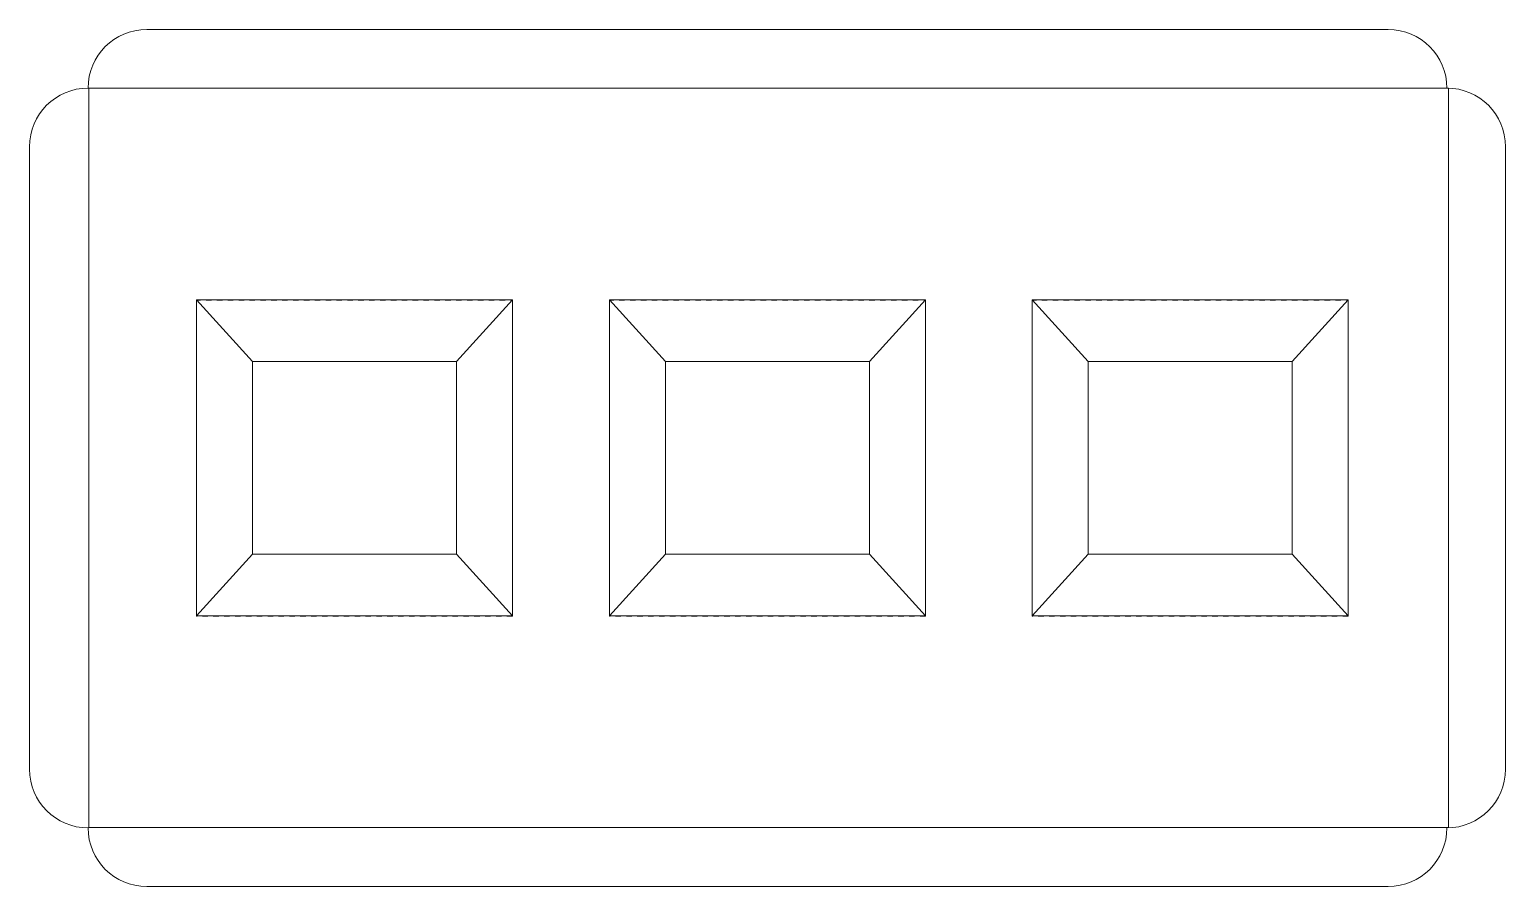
# Model space of a CAD drawing. Header units: millimetres. Extents: x 11 to 203, y -134 to -23.
import ezdxf

# ---------------------------------------------------------------- set-up
doc = ezdxf.new("R2010")
doc.units = ezdxf.units.MM
doc.header["$MEASUREMENT"] = 0
for name, pattern in [('AI-Linetype-0', [1.411111, 0.705556, -0.705556]), ('AI-Linetype-1', [1.411111, 0.705556, -0.705556]), ('AI-Linetype-2', [1.411111, 0.705556, -0.705556]), ('AI-Linetype-3', [1.411111, 0.705556, -0.705556])]:
    doc.linetypes.add(name, pattern=pattern)
doc.layers.add('Layer 3', color=7, linetype='Continuous', lineweight=0)

# ---------------------------------------------------------------- blocks, each defined once
blk = doc.blocks.new('Block_1')
at = {"layer": 'Layer 3', "color": 250, "lineweight": 0}
for p, q in [((18.7, -30.34), (19.05, -30.34)), ((18.7, -30.69), (18.7, -30.34))]:
    blk.add_line(p, q, dxfattribs=at)
at = {"layer": 'Layer 3', "color": 250, "linetype": 'AI-Linetype-0', "lineweight": 0}
blk.add_line((19.76, -30.34), (194.38, -30.34), dxfattribs=at)
at = {"layer": 'Layer 3', "color": 250, "linetype": 'AI-Linetype-3', "lineweight": 0}
blk.add_line((18.7, -125.24), (18.7, -31.04), dxfattribs=at)
at = {"layer": 'Layer 3', "color": 250, "linetype": 'AI-Linetype-1', "lineweight": 0}
blk.add_line((195.09, -31.4), (195.09, -125.59), dxfattribs=at)
at = {"layer": 'Layer 3', "color": 250, "linetype": 'AI-Linetype-2', "lineweight": 0}
blk.add_line((194.03, -126.29), (19.4, -126.29), dxfattribs=at)
at = {"layer": 'Layer 3', "color": 250, "lineweight": 0}
for points in [[(194.73, -30.34), (195.09, -30.34), (195.09, -30.69)], [(19.05, -126.29), (18.7, -126.29), (18.7, -125.94)], [(195.09, -125.94), (195.09, -126.29), (194.73, -126.29)]]:
    blk.add_lwpolyline(points, dxfattribs=at)
blk = doc.blocks.new('Block_0')
at = {"layer": 'Layer 3'}
blk.add_lwpolyline([(18.7, -30.34), (195.09, -30.34), (195.09, -126.29), (18.7, -126.29), (18.7, -30.34)], dxfattribs=at)
blk.add_blockref('Block_1', (0, 0), dxfattribs=at)
blk = doc.blocks.new('Block_2')
at = {"layer": 'Layer 3', "transparency": 33554687}
h = blk.add_hatch(color=250, dxfattribs=at)
h.dxf.hatch_style = 2
edge = h.paths.add_edge_path()
edge.add_spline(control_points=[(88.2, -57.83), (88.2, -57.83), (87.5, -57.83), (87.5, -57.83), (87.5, -57.83), (87.5, -57.82), (87.5, -57.82), (87.5, -57.82), (88.2, -57.82), (88.2, -57.82), (88.2, -57.82), (88.2, -57.83), (88.2, -57.83)], knot_values=[0, 0, 0, 0, 1, 1, 1, 2, 2, 2, 3, 3, 3, 4, 4, 4, 4], degree=3, periodic=0)
edge = h.paths.add_edge_path()
edge.add_spline(control_points=[(89.62, -57.83), (89.62, -57.83), (88.91, -57.83), (88.91, -57.83), (88.91, -57.83), (88.91, -57.82), (88.91, -57.82), (88.91, -57.82), (89.62, -57.82), (89.62, -57.82), (89.62, -57.82), (89.62, -57.83), (89.62, -57.83)], knot_values=[0, 0, 0, 0, 1, 1, 1, 2, 2, 2, 3, 3, 3, 4, 4, 4, 4], degree=3, periodic=0)
edge = h.paths.add_edge_path()
edge.add_spline(control_points=[(91.03, -57.83), (91.03, -57.83), (90.32, -57.83), (90.32, -57.83), (90.32, -57.83), (90.32, -57.82), (90.32, -57.82), (90.32, -57.82), (91.03, -57.82), (91.03, -57.82), (91.03, -57.82), (91.03, -57.83), (91.03, -57.83)], knot_values=[0, 0, 0, 0, 1, 1, 1, 2, 2, 2, 3, 3, 3, 4, 4, 4, 4], degree=3, periodic=0)
edge = h.paths.add_edge_path()
edge.add_spline(control_points=[(92.44, -57.83), (92.44, -57.83), (91.73, -57.83), (91.73, -57.83), (91.73, -57.83), (91.73, -57.82), (91.73, -57.82), (91.73, -57.82), (92.44, -57.82), (92.44, -57.82), (92.44, -57.82), (92.44, -57.83), (92.44, -57.83)], knot_values=[0, 0, 0, 0, 1, 1, 1, 2, 2, 2, 3, 3, 3, 4, 4, 4, 4], degree=3, periodic=0)
edge = h.paths.add_edge_path()
edge.add_spline(control_points=[(93.85, -57.83), (93.85, -57.83), (93.14, -57.83), (93.14, -57.83), (93.14, -57.83), (93.14, -57.82), (93.14, -57.82), (93.14, -57.82), (93.85, -57.82), (93.85, -57.82), (93.85, -57.82), (93.85, -57.83), (93.85, -57.83)], knot_values=[0, 0, 0, 0, 1, 1, 1, 2, 2, 2, 3, 3, 3, 4, 4, 4, 4], degree=3, periodic=0)
edge = h.paths.add_edge_path()
edge.add_spline(control_points=[(95.26, -57.83), (95.26, -57.83), (94.55, -57.83), (94.55, -57.83), (94.55, -57.83), (94.55, -57.82), (94.55, -57.82), (94.55, -57.82), (95.26, -57.82), (95.26, -57.82), (95.26, -57.82), (95.26, -57.83), (95.26, -57.83)], knot_values=[0, 0, 0, 0, 1, 1, 1, 2, 2, 2, 3, 3, 3, 4, 4, 4, 4], degree=3, periodic=0)
edge = h.paths.add_edge_path()
edge.add_spline(control_points=[(96.67, -57.83), (96.67, -57.83), (95.97, -57.83), (95.97, -57.83), (95.97, -57.83), (95.97, -57.82), (95.97, -57.82), (95.97, -57.82), (96.67, -57.82), (96.67, -57.82), (96.67, -57.82), (96.67, -57.83), (96.67, -57.83)], knot_values=[0, 0, 0, 0, 1, 1, 1, 2, 2, 2, 3, 3, 3, 4, 4, 4, 4], degree=3, periodic=0)
edge = h.paths.add_edge_path()
edge.add_spline(control_points=[(98.08, -57.83), (98.08, -57.83), (97.38, -57.83), (97.38, -57.83), (97.38, -57.83), (97.38, -57.82), (97.38, -57.82), (97.38, -57.82), (98.08, -57.82), (98.08, -57.82), (98.08, -57.82), (98.08, -57.83), (98.08, -57.83)], knot_values=[0, 0, 0, 0, 1, 1, 1, 2, 2, 2, 3, 3, 3, 4, 4, 4, 4], degree=3, periodic=0)
edge = h.paths.add_edge_path()
edge.add_spline(control_points=[(99.49, -57.83), (99.49, -57.83), (98.79, -57.83), (98.79, -57.83), (98.79, -57.83), (98.79, -57.82), (98.79, -57.82), (98.79, -57.82), (99.49, -57.82), (99.49, -57.82), (99.49, -57.82), (99.49, -57.83), (99.49, -57.83)], knot_values=[0, 0, 0, 0, 1, 1, 1, 2, 2, 2, 3, 3, 3, 4, 4, 4, 4], degree=3, periodic=0)
edge = h.paths.add_edge_path()
edge.add_spline(control_points=[(100.9, -57.83), (100.9, -57.83), (100.2, -57.83), (100.2, -57.83), (100.2, -57.83), (100.2, -57.82), (100.2, -57.82), (100.2, -57.82), (100.9, -57.82), (100.9, -57.82), (100.9, -57.82), (100.9, -57.83), (100.9, -57.83)], knot_values=[0, 0, 0, 0, 1, 1, 1, 2, 2, 2, 3, 3, 3, 4, 4, 4, 4], degree=3, periodic=0)
edge = h.paths.add_edge_path()
edge.add_spline(control_points=[(102.32, -57.83), (102.32, -57.83), (101.61, -57.83), (101.61, -57.83), (101.61, -57.83), (101.61, -57.82), (101.61, -57.82), (101.61, -57.82), (102.32, -57.82), (102.32, -57.82), (102.32, -57.82), (102.32, -57.83), (102.32, -57.83)], knot_values=[0, 0, 0, 0, 1, 1, 1, 2, 2, 2, 3, 3, 3, 4, 4, 4, 4], degree=3, periodic=0)
edge = h.paths.add_edge_path()
edge.add_spline(control_points=[(103.73, -57.83), (103.73, -57.83), (103.02, -57.83), (103.02, -57.83), (103.02, -57.83), (103.02, -57.82), (103.02, -57.82), (103.02, -57.82), (103.73, -57.82), (103.73, -57.82), (103.73, -57.82), (103.73, -57.83), (103.73, -57.83)], knot_values=[0, 0, 0, 0, 1, 1, 1, 2, 2, 2, 3, 3, 3, 4, 4, 4, 4], degree=3, periodic=0)
edge = h.paths.add_edge_path()
edge.add_spline(control_points=[(105.14, -57.83), (105.14, -57.83), (104.43, -57.83), (104.43, -57.83), (104.43, -57.83), (104.43, -57.82), (104.43, -57.82), (104.43, -57.82), (105.14, -57.82), (105.14, -57.82), (105.14, -57.82), (105.14, -57.83), (105.14, -57.83)], knot_values=[0, 0, 0, 0, 1, 1, 1, 2, 2, 2, 3, 3, 3, 4, 4, 4, 4], degree=3, periodic=0)
edge = h.paths.add_edge_path()
edge.add_spline(control_points=[(106.55, -57.83), (106.55, -57.83), (105.84, -57.83), (105.84, -57.83), (105.84, -57.83), (105.84, -57.82), (105.84, -57.82), (105.84, -57.82), (106.55, -57.82), (106.55, -57.82), (106.55, -57.82), (106.55, -57.83), (106.55, -57.83)], knot_values=[0, 0, 0, 0, 1, 1, 1, 2, 2, 2, 3, 3, 3, 4, 4, 4, 4], degree=3, periodic=0)
edge = h.paths.add_edge_path()
edge.add_spline(control_points=[(107.96, -57.83), (107.96, -57.83), (107.25, -57.83), (107.25, -57.83), (107.25, -57.83), (107.25, -57.82), (107.25, -57.82), (107.25, -57.82), (107.96, -57.82), (107.96, -57.82), (107.96, -57.82), (107.96, -57.83), (107.96, -57.83)], knot_values=[0, 0, 0, 0, 1, 1, 1, 2, 2, 2, 3, 3, 3, 4, 4, 4, 4], degree=3, periodic=0)
edge = h.paths.add_edge_path()
edge.add_spline(control_points=[(109.37, -57.83), (109.37, -57.83), (108.67, -57.83), (108.67, -57.83), (108.67, -57.83), (108.67, -57.82), (108.67, -57.82), (108.67, -57.82), (109.37, -57.82), (109.37, -57.82), (109.37, -57.82), (109.37, -57.83), (109.37, -57.83)], knot_values=[0, 0, 0, 0, 1, 1, 1, 2, 2, 2, 3, 3, 3, 4, 4, 4, 4], degree=3, periodic=0)
edge = h.paths.add_edge_path()
edge.add_spline(control_points=[(110.78, -57.83), (110.78, -57.83), (110.08, -57.83), (110.08, -57.83), (110.08, -57.83), (110.08, -57.82), (110.08, -57.82), (110.08, -57.82), (110.78, -57.82), (110.78, -57.82), (110.78, -57.82), (110.78, -57.83), (110.78, -57.83)], knot_values=[0, 0, 0, 0, 1, 1, 1, 2, 2, 2, 3, 3, 3, 4, 4, 4, 4], degree=3, periodic=0)
edge = h.paths.add_edge_path()
edge.add_spline(control_points=[(112.19, -57.83), (112.19, -57.83), (111.49, -57.83), (111.49, -57.83), (111.49, -57.83), (111.49, -57.82), (111.49, -57.82), (111.49, -57.82), (112.19, -57.82), (112.19, -57.82), (112.19, -57.82), (112.19, -57.83), (112.19, -57.83)], knot_values=[0, 0, 0, 0, 1, 1, 1, 2, 2, 2, 3, 3, 3, 4, 4, 4, 4], degree=3, periodic=0)
edge = h.paths.add_edge_path()
edge.add_spline(control_points=[(113.6, -57.83), (113.6, -57.83), (112.9, -57.83), (112.9, -57.83), (112.9, -57.83), (112.9, -57.82), (112.9, -57.82), (112.9, -57.82), (113.6, -57.82), (113.6, -57.82), (113.6, -57.82), (113.6, -57.83), (113.6, -57.83)], knot_values=[0, 0, 0, 0, 1, 1, 1, 2, 2, 2, 3, 3, 3, 4, 4, 4, 4], degree=3, periodic=0)
edge = h.paths.add_edge_path()
edge.add_spline(control_points=[(115.02, -57.83), (115.02, -57.83), (114.31, -57.83), (114.31, -57.83), (114.31, -57.83), (114.31, -57.82), (114.31, -57.82), (114.31, -57.82), (115.02, -57.82), (115.02, -57.82), (115.02, -57.82), (115.02, -57.83), (115.02, -57.83)], knot_values=[0, 0, 0, 0, 1, 1, 1, 2, 2, 2, 3, 3, 3, 4, 4, 4, 4], degree=3, periodic=0)
edge = h.paths.add_edge_path()
edge.add_spline(control_points=[(116.43, -57.83), (116.43, -57.83), (115.72, -57.83), (115.72, -57.83), (115.72, -57.83), (115.72, -57.82), (115.72, -57.82), (115.72, -57.82), (116.43, -57.82), (116.43, -57.82), (116.43, -57.82), (116.43, -57.83), (116.43, -57.83)], knot_values=[0, 0, 0, 0, 1, 1, 1, 2, 2, 2, 3, 3, 3, 4, 4, 4, 4], degree=3, periodic=0)
edge = h.paths.add_edge_path()
edge.add_spline(control_points=[(117.84, -57.83), (117.84, -57.83), (117.13, -57.83), (117.13, -57.83), (117.13, -57.83), (117.13, -57.82), (117.13, -57.82), (117.13, -57.82), (117.84, -57.82), (117.84, -57.82), (117.84, -57.82), (117.84, -57.83), (117.84, -57.83)], knot_values=[0, 0, 0, 0, 1, 1, 1, 2, 2, 2, 3, 3, 3, 4, 4, 4, 4], degree=3, periodic=0)
edge = h.paths.add_edge_path()
edge.add_spline(control_points=[(119.25, -57.83), (119.25, -57.83), (118.54, -57.83), (118.54, -57.83), (118.54, -57.83), (118.54, -57.82), (118.54, -57.82), (118.54, -57.82), (119.25, -57.82), (119.25, -57.82), (119.25, -57.82), (119.25, -57.83), (119.25, -57.83)], knot_values=[0, 0, 0, 0, 1, 1, 1, 2, 2, 2, 3, 3, 3, 4, 4, 4, 4], degree=3, periodic=0)
edge = h.paths.add_edge_path()
edge.add_spline(control_points=[(120.66, -57.83), (120.66, -57.83), (119.95, -57.83), (119.95, -57.83), (119.95, -57.83), (119.95, -57.82), (119.95, -57.82), (119.95, -57.82), (120.66, -57.82), (120.66, -57.82), (120.66, -57.82), (120.66, -57.83), (120.66, -57.83)], knot_values=[0, 0, 0, 0, 1, 1, 1, 2, 2, 2, 3, 3, 3, 4, 4, 4, 4], degree=3, periodic=0)
edge = h.paths.add_edge_path()
edge.add_spline(control_points=[(122.07, -57.83), (122.07, -57.83), (121.37, -57.83), (121.37, -57.83), (121.37, -57.83), (121.37, -57.82), (121.37, -57.82), (121.37, -57.82), (122.07, -57.82), (122.07, -57.82), (122.07, -57.82), (122.07, -57.83), (122.07, -57.83)], knot_values=[0, 0, 0, 0, 1, 1, 1, 2, 2, 2, 3, 3, 3, 4, 4, 4, 4], degree=3, periodic=0)
edge = h.paths.add_edge_path()
edge.add_spline(control_points=[(123.48, -57.83), (123.48, -57.83), (122.78, -57.83), (122.78, -57.83), (122.78, -57.83), (122.78, -57.82), (122.78, -57.82), (122.78, -57.82), (123.48, -57.82), (123.48, -57.82), (123.48, -57.82), (123.48, -57.83), (123.48, -57.83)], knot_values=[0, 0, 0, 0, 1, 1, 1, 2, 2, 2, 3, 3, 3, 4, 4, 4, 4], degree=3, periodic=0)
edge = h.paths.add_edge_path()
edge.add_spline(control_points=[(124.89, -57.83), (124.89, -57.83), (124.19, -57.83), (124.19, -57.83), (124.19, -57.83), (124.19, -57.82), (124.19, -57.82), (124.19, -57.82), (124.89, -57.82), (124.89, -57.82), (124.89, -57.82), (124.89, -57.83), (124.89, -57.83)], knot_values=[0, 0, 0, 0, 1, 1, 1, 2, 2, 2, 3, 3, 3, 4, 4, 4, 4], degree=3, periodic=0)
edge = h.paths.add_edge_path()
edge.add_spline(control_points=[(126.3, -57.83), (126.3, -57.83), (125.6, -57.83), (125.6, -57.83), (125.6, -57.83), (125.6, -57.82), (125.6, -57.82), (125.6, -57.82), (126.3, -57.82), (126.3, -57.82), (126.3, -57.82), (126.3, -57.83), (126.3, -57.83)], knot_values=[0, 0, 0, 0, 1, 1, 1, 2, 2, 2, 3, 3, 3, 4, 4, 4, 4], degree=3, periodic=0)
edge = h.paths.add_edge_path()
edge.add_spline(control_points=[(86.25, -57.98), (86.25, -57.98), (86.24, -57.98), (86.24, -57.98), (86.24, -57.98), (86.24, -57.82), (86.24, -57.82), (86.24, -57.82), (86.79, -57.82), (86.79, -57.82), (86.79, -57.82), (86.79, -57.83), (86.79, -57.83), (86.79, -57.83), (86.25, -57.83), (86.25, -57.83), (86.25, -57.83), (86.25, -57.98), (86.25, -57.98)], knot_values=[0, 0, 0, 0, 1, 1, 1, 2, 2, 2, 3, 3, 3, 4, 4, 4, 5, 5, 5, 6, 6, 6, 6], degree=3, periodic=0)
edge = h.paths.add_edge_path()
edge.add_spline(control_points=[(127.25, -58.3), (127.25, -58.3), (127.24, -58.3), (127.24, -58.3), (127.24, -58.3), (127.24, -57.83), (127.24, -57.83), (127.24, -57.83), (127.01, -57.83), (127.01, -57.83), (127.01, -57.83), (127.01, -57.82), (127.01, -57.82), (127.01, -57.82), (127.25, -57.82), (127.25, -57.82), (127.25, -57.82), (127.25, -58.3), (127.25, -58.3)], knot_values=[0, 0, 0, 0, 1, 1, 1, 2, 2, 2, 3, 3, 3, 4, 4, 4, 5, 5, 5, 6, 6, 6, 6], degree=3, periodic=0)
edge = h.paths.add_edge_path()
edge.add_spline(control_points=[(86.25, -59.39), (86.25, -59.39), (86.24, -59.39), (86.24, -59.39), (86.24, -59.39), (86.24, -58.68), (86.24, -58.68), (86.24, -58.68), (86.25, -58.68), (86.25, -58.68), (86.25, -58.68), (86.25, -59.39), (86.25, -59.39)], knot_values=[0, 0, 0, 0, 1, 1, 1, 2, 2, 2, 3, 3, 3, 4, 4, 4, 4], degree=3, periodic=0)
edge = h.paths.add_edge_path()
edge.add_spline(control_points=[(127.25, -59.71), (127.25, -59.71), (127.24, -59.71), (127.24, -59.71), (127.24, -59.71), (127.24, -59), (127.24, -59), (127.24, -59), (127.25, -59), (127.25, -59), (127.25, -59), (127.25, -59.71), (127.25, -59.71)], knot_values=[0, 0, 0, 0, 1, 1, 1, 2, 2, 2, 3, 3, 3, 4, 4, 4, 4], degree=3, periodic=0)
edge = h.paths.add_edge_path()
edge.add_spline(control_points=[(86.25, -60.8), (86.25, -60.8), (86.24, -60.8), (86.24, -60.8), (86.24, -60.8), (86.24, -60.1), (86.24, -60.1), (86.24, -60.1), (86.25, -60.1), (86.25, -60.1), (86.25, -60.1), (86.25, -60.8), (86.25, -60.8)], knot_values=[0, 0, 0, 0, 1, 1, 1, 2, 2, 2, 3, 3, 3, 4, 4, 4, 4], degree=3, periodic=0)
edge = h.paths.add_edge_path()
edge.add_spline(control_points=[(127.25, -61.12), (127.25, -61.12), (127.24, -61.12), (127.24, -61.12), (127.24, -61.12), (127.24, -60.41), (127.24, -60.41), (127.24, -60.41), (127.25, -60.41), (127.25, -60.41), (127.25, -60.41), (127.25, -61.12), (127.25, -61.12)], knot_values=[0, 0, 0, 0, 1, 1, 1, 2, 2, 2, 3, 3, 3, 4, 4, 4, 4], degree=3, periodic=0)
edge = h.paths.add_edge_path()
edge.add_spline(control_points=[(86.25, -62.21), (86.25, -62.21), (86.24, -62.21), (86.24, -62.21), (86.24, -62.21), (86.24, -61.51), (86.24, -61.51), (86.24, -61.51), (86.25, -61.51), (86.25, -61.51), (86.25, -61.51), (86.25, -62.21), (86.25, -62.21)], knot_values=[0, 0, 0, 0, 1, 1, 1, 2, 2, 2, 3, 3, 3, 4, 4, 4, 4], degree=3, periodic=0)
edge = h.paths.add_edge_path()
edge.add_spline(control_points=[(127.25, -62.53), (127.25, -62.53), (127.24, -62.53), (127.24, -62.53), (127.24, -62.53), (127.24, -61.82), (127.24, -61.82), (127.24, -61.82), (127.25, -61.82), (127.25, -61.82), (127.25, -61.82), (127.25, -62.53), (127.25, -62.53)], knot_values=[0, 0, 0, 0, 1, 1, 1, 2, 2, 2, 3, 3, 3, 4, 4, 4, 4], degree=3, periodic=0)
edge = h.paths.add_edge_path()
edge.add_spline(control_points=[(86.25, -63.62), (86.25, -63.62), (86.24, -63.62), (86.24, -63.62), (86.24, -63.62), (86.24, -62.92), (86.24, -62.92), (86.24, -62.92), (86.25, -62.92), (86.25, -62.92), (86.25, -62.92), (86.25, -63.62), (86.25, -63.62)], knot_values=[0, 0, 0, 0, 1, 1, 1, 2, 2, 2, 3, 3, 3, 4, 4, 4, 4], degree=3, periodic=0)
edge = h.paths.add_edge_path()
edge.add_spline(control_points=[(127.25, -63.94), (127.25, -63.94), (127.24, -63.94), (127.24, -63.94), (127.24, -63.94), (127.24, -63.23), (127.24, -63.23), (127.24, -63.23), (127.25, -63.23), (127.25, -63.23), (127.25, -63.23), (127.25, -63.94), (127.25, -63.94)], knot_values=[0, 0, 0, 0, 1, 1, 1, 2, 2, 2, 3, 3, 3, 4, 4, 4, 4], degree=3, periodic=0)
edge = h.paths.add_edge_path()
edge.add_spline(control_points=[(86.25, -65.03), (86.25, -65.03), (86.24, -65.03), (86.24, -65.03), (86.24, -65.03), (86.24, -64.33), (86.24, -64.33), (86.24, -64.33), (86.25, -64.33), (86.25, -64.33), (86.25, -64.33), (86.25, -65.03), (86.25, -65.03)], knot_values=[0, 0, 0, 0, 1, 1, 1, 2, 2, 2, 3, 3, 3, 4, 4, 4, 4], degree=3, periodic=0)
edge = h.paths.add_edge_path()
edge.add_spline(control_points=[(127.25, -65.35), (127.25, -65.35), (127.24, -65.35), (127.24, -65.35), (127.24, -65.35), (127.24, -64.65), (127.24, -64.65), (127.24, -64.65), (127.25, -64.65), (127.25, -64.65), (127.25, -64.65), (127.25, -65.35), (127.25, -65.35)], knot_values=[0, 0, 0, 0, 1, 1, 1, 2, 2, 2, 3, 3, 3, 4, 4, 4, 4], degree=3, periodic=0)
edge = h.paths.add_edge_path()
edge.add_spline(control_points=[(86.25, -66.45), (86.25, -66.45), (86.24, -66.45), (86.24, -66.45), (86.24, -66.45), (86.24, -65.74), (86.24, -65.74), (86.24, -65.74), (86.25, -65.74), (86.25, -65.74), (86.25, -65.74), (86.25, -66.45), (86.25, -66.45)], knot_values=[0, 0, 0, 0, 1, 1, 1, 2, 2, 2, 3, 3, 3, 4, 4, 4, 4], degree=3, periodic=0)
edge = h.paths.add_edge_path()
edge.add_spline(control_points=[(127.25, -66.76), (127.25, -66.76), (127.24, -66.76), (127.24, -66.76), (127.24, -66.76), (127.24, -66.06), (127.24, -66.06), (127.24, -66.06), (127.25, -66.06), (127.25, -66.06), (127.25, -66.06), (127.25, -66.76), (127.25, -66.76)], knot_values=[0, 0, 0, 0, 1, 1, 1, 2, 2, 2, 3, 3, 3, 4, 4, 4, 4], degree=3, periodic=0)
edge = h.paths.add_edge_path()
edge.add_spline(control_points=[(86.25, -67.86), (86.25, -67.86), (86.24, -67.86), (86.24, -67.86), (86.24, -67.86), (86.24, -67.15), (86.24, -67.15), (86.24, -67.15), (86.25, -67.15), (86.25, -67.15), (86.25, -67.15), (86.25, -67.86), (86.25, -67.86)], knot_values=[0, 0, 0, 0, 1, 1, 1, 2, 2, 2, 3, 3, 3, 4, 4, 4, 4], degree=3, periodic=0)
edge = h.paths.add_edge_path()
edge.add_spline(control_points=[(127.25, -68.17), (127.25, -68.17), (127.24, -68.17), (127.24, -68.17), (127.24, -68.17), (127.24, -67.47), (127.24, -67.47), (127.24, -67.47), (127.25, -67.47), (127.25, -67.47), (127.25, -67.47), (127.25, -68.17), (127.25, -68.17)], knot_values=[0, 0, 0, 0, 1, 1, 1, 2, 2, 2, 3, 3, 3, 4, 4, 4, 4], degree=3, periodic=0)
edge = h.paths.add_edge_path()
edge.add_spline(control_points=[(86.25, -69.27), (86.25, -69.27), (86.24, -69.27), (86.24, -69.27), (86.24, -69.27), (86.24, -68.56), (86.24, -68.56), (86.24, -68.56), (86.25, -68.56), (86.25, -68.56), (86.25, -68.56), (86.25, -69.27), (86.25, -69.27)], knot_values=[0, 0, 0, 0, 1, 1, 1, 2, 2, 2, 3, 3, 3, 4, 4, 4, 4], degree=3, periodic=0)
edge = h.paths.add_edge_path()
edge.add_spline(control_points=[(127.25, -69.58), (127.25, -69.58), (127.24, -69.58), (127.24, -69.58), (127.24, -69.58), (127.24, -68.88), (127.24, -68.88), (127.24, -68.88), (127.25, -68.88), (127.25, -68.88), (127.25, -68.88), (127.25, -69.58), (127.25, -69.58)], knot_values=[0, 0, 0, 0, 1, 1, 1, 2, 2, 2, 3, 3, 3, 4, 4, 4, 4], degree=3, periodic=0)
edge = h.paths.add_edge_path()
edge.add_spline(control_points=[(86.25, -70.68), (86.25, -70.68), (86.24, -70.68), (86.24, -70.68), (86.24, -70.68), (86.24, -69.97), (86.24, -69.97), (86.24, -69.97), (86.25, -69.97), (86.25, -69.97), (86.25, -69.97), (86.25, -70.68), (86.25, -70.68)], knot_values=[0, 0, 0, 0, 1, 1, 1, 2, 2, 2, 3, 3, 3, 4, 4, 4, 4], degree=3, periodic=0)
edge = h.paths.add_edge_path()
edge.add_spline(control_points=[(127.25, -71), (127.25, -71), (127.24, -71), (127.24, -71), (127.24, -71), (127.24, -70.29), (127.24, -70.29), (127.24, -70.29), (127.25, -70.29), (127.25, -70.29), (127.25, -70.29), (127.25, -71), (127.25, -71)], knot_values=[0, 0, 0, 0, 1, 1, 1, 2, 2, 2, 3, 3, 3, 4, 4, 4, 4], degree=3, periodic=0)
edge = h.paths.add_edge_path()
edge.add_spline(control_points=[(86.25, -72.09), (86.25, -72.09), (86.24, -72.09), (86.24, -72.09), (86.24, -72.09), (86.24, -71.38), (86.24, -71.38), (86.24, -71.38), (86.25, -71.38), (86.25, -71.38), (86.25, -71.38), (86.25, -72.09), (86.25, -72.09)], knot_values=[0, 0, 0, 0, 1, 1, 1, 2, 2, 2, 3, 3, 3, 4, 4, 4, 4], degree=3, periodic=0)
edge = h.paths.add_edge_path()
edge.add_spline(control_points=[(127.25, -72.41), (127.25, -72.41), (127.24, -72.41), (127.24, -72.41), (127.24, -72.41), (127.24, -71.7), (127.24, -71.7), (127.24, -71.7), (127.25, -71.7), (127.25, -71.7), (127.25, -71.7), (127.25, -72.41), (127.25, -72.41)], knot_values=[0, 0, 0, 0, 1, 1, 1, 2, 2, 2, 3, 3, 3, 4, 4, 4, 4], degree=3, periodic=0)
edge = h.paths.add_edge_path()
edge.add_spline(control_points=[(86.25, -73.5), (86.25, -73.5), (86.24, -73.5), (86.24, -73.5), (86.24, -73.5), (86.24, -72.8), (86.24, -72.8), (86.24, -72.8), (86.25, -72.8), (86.25, -72.8), (86.25, -72.8), (86.25, -73.5), (86.25, -73.5)], knot_values=[0, 0, 0, 0, 1, 1, 1, 2, 2, 2, 3, 3, 3, 4, 4, 4, 4], degree=3, periodic=0)
edge = h.paths.add_edge_path()
edge.add_spline(control_points=[(127.25, -73.82), (127.25, -73.82), (127.24, -73.82), (127.24, -73.82), (127.24, -73.82), (127.24, -73.11), (127.24, -73.11), (127.24, -73.11), (127.25, -73.11), (127.25, -73.11), (127.25, -73.11), (127.25, -73.82), (127.25, -73.82)], knot_values=[0, 0, 0, 0, 1, 1, 1, 2, 2, 2, 3, 3, 3, 4, 4, 4, 4], degree=3, periodic=0)
edge = h.paths.add_edge_path()
edge.add_spline(control_points=[(86.25, -74.91), (86.25, -74.91), (86.24, -74.91), (86.24, -74.91), (86.24, -74.91), (86.24, -74.21), (86.24, -74.21), (86.24, -74.21), (86.25, -74.21), (86.25, -74.21), (86.25, -74.21), (86.25, -74.91), (86.25, -74.91)], knot_values=[0, 0, 0, 0, 1, 1, 1, 2, 2, 2, 3, 3, 3, 4, 4, 4, 4], degree=3, periodic=0)
edge = h.paths.add_edge_path()
edge.add_spline(control_points=[(127.25, -75.23), (127.25, -75.23), (127.24, -75.23), (127.24, -75.23), (127.24, -75.23), (127.24, -74.52), (127.24, -74.52), (127.24, -74.52), (127.25, -74.52), (127.25, -74.52), (127.25, -74.52), (127.25, -75.23), (127.25, -75.23)], knot_values=[0, 0, 0, 0, 1, 1, 1, 2, 2, 2, 3, 3, 3, 4, 4, 4, 4], degree=3, periodic=0)
edge = h.paths.add_edge_path()
edge.add_spline(control_points=[(86.25, -76.32), (86.25, -76.32), (86.24, -76.32), (86.24, -76.32), (86.24, -76.32), (86.24, -75.62), (86.24, -75.62), (86.24, -75.62), (86.25, -75.62), (86.25, -75.62), (86.25, -75.62), (86.25, -76.32), (86.25, -76.32)], knot_values=[0, 0, 0, 0, 1, 1, 1, 2, 2, 2, 3, 3, 3, 4, 4, 4, 4], degree=3, periodic=0)
edge = h.paths.add_edge_path()
edge.add_spline(control_points=[(127.25, -76.64), (127.25, -76.64), (127.24, -76.64), (127.24, -76.64), (127.24, -76.64), (127.24, -75.93), (127.24, -75.93), (127.24, -75.93), (127.25, -75.93), (127.25, -75.93), (127.25, -75.93), (127.25, -76.64), (127.25, -76.64)], knot_values=[0, 0, 0, 0, 1, 1, 1, 2, 2, 2, 3, 3, 3, 4, 4, 4, 4], degree=3, periodic=0)
edge = h.paths.add_edge_path()
edge.add_spline(control_points=[(86.25, -77.73), (86.25, -77.73), (86.24, -77.73), (86.24, -77.73), (86.24, -77.73), (86.24, -77.03), (86.24, -77.03), (86.24, -77.03), (86.25, -77.03), (86.25, -77.03), (86.25, -77.03), (86.25, -77.73), (86.25, -77.73)], knot_values=[0, 0, 0, 0, 1, 1, 1, 2, 2, 2, 3, 3, 3, 4, 4, 4, 4], degree=3, periodic=0)
edge = h.paths.add_edge_path()
edge.add_spline(control_points=[(127.25, -78.05), (127.25, -78.05), (127.24, -78.05), (127.24, -78.05), (127.24, -78.05), (127.24, -77.35), (127.24, -77.35), (127.24, -77.35), (127.25, -77.35), (127.25, -77.35), (127.25, -77.35), (127.25, -78.05), (127.25, -78.05)], knot_values=[0, 0, 0, 0, 1, 1, 1, 2, 2, 2, 3, 3, 3, 4, 4, 4, 4], degree=3, periodic=0)
edge = h.paths.add_edge_path()
edge.add_spline(control_points=[(86.25, -79.15), (86.25, -79.15), (86.24, -79.15), (86.24, -79.15), (86.24, -79.15), (86.24, -78.44), (86.24, -78.44), (86.24, -78.44), (86.25, -78.44), (86.25, -78.44), (86.25, -78.44), (86.25, -79.15), (86.25, -79.15)], knot_values=[0, 0, 0, 0, 1, 1, 1, 2, 2, 2, 3, 3, 3, 4, 4, 4, 4], degree=3, periodic=0)
edge = h.paths.add_edge_path()
edge.add_spline(control_points=[(127.25, -79.46), (127.25, -79.46), (127.24, -79.46), (127.24, -79.46), (127.24, -79.46), (127.24, -78.76), (127.24, -78.76), (127.24, -78.76), (127.25, -78.76), (127.25, -78.76), (127.25, -78.76), (127.25, -79.46), (127.25, -79.46)], knot_values=[0, 0, 0, 0, 1, 1, 1, 2, 2, 2, 3, 3, 3, 4, 4, 4, 4], degree=3, periodic=0)
edge = h.paths.add_edge_path()
edge.add_spline(control_points=[(86.25, -80.56), (86.25, -80.56), (86.24, -80.56), (86.24, -80.56), (86.24, -80.56), (86.24, -79.85), (86.24, -79.85), (86.24, -79.85), (86.25, -79.85), (86.25, -79.85), (86.25, -79.85), (86.25, -80.56), (86.25, -80.56)], knot_values=[0, 0, 0, 0, 1, 1, 1, 2, 2, 2, 3, 3, 3, 4, 4, 4, 4], degree=3, periodic=0)
edge = h.paths.add_edge_path()
edge.add_spline(control_points=[(127.25, -80.87), (127.25, -80.87), (127.24, -80.87), (127.24, -80.87), (127.24, -80.87), (127.24, -80.17), (127.24, -80.17), (127.24, -80.17), (127.25, -80.17), (127.25, -80.17), (127.25, -80.17), (127.25, -80.87), (127.25, -80.87)], knot_values=[0, 0, 0, 0, 1, 1, 1, 2, 2, 2, 3, 3, 3, 4, 4, 4, 4], degree=3, periodic=0)
edge = h.paths.add_edge_path()
edge.add_spline(control_points=[(86.25, -81.97), (86.25, -81.97), (86.24, -81.97), (86.24, -81.97), (86.24, -81.97), (86.24, -81.26), (86.24, -81.26), (86.24, -81.26), (86.25, -81.26), (86.25, -81.26), (86.25, -81.26), (86.25, -81.97), (86.25, -81.97)], knot_values=[0, 0, 0, 0, 1, 1, 1, 2, 2, 2, 3, 3, 3, 4, 4, 4, 4], degree=3, periodic=0)
edge = h.paths.add_edge_path()
edge.add_spline(control_points=[(127.25, -82.28), (127.25, -82.28), (127.24, -82.28), (127.24, -82.28), (127.24, -82.28), (127.24, -81.58), (127.24, -81.58), (127.24, -81.58), (127.25, -81.58), (127.25, -81.58), (127.25, -81.58), (127.25, -82.28), (127.25, -82.28)], knot_values=[0, 0, 0, 0, 1, 1, 1, 2, 2, 2, 3, 3, 3, 4, 4, 4, 4], degree=3, periodic=0)
edge = h.paths.add_edge_path()
edge.add_spline(control_points=[(86.25, -83.38), (86.25, -83.38), (86.24, -83.38), (86.24, -83.38), (86.24, -83.38), (86.24, -82.67), (86.24, -82.67), (86.24, -82.67), (86.25, -82.67), (86.25, -82.67), (86.25, -82.67), (86.25, -83.38), (86.25, -83.38)], knot_values=[0, 0, 0, 0, 1, 1, 1, 2, 2, 2, 3, 3, 3, 4, 4, 4, 4], degree=3, periodic=0)
edge = h.paths.add_edge_path()
edge.add_spline(control_points=[(127.25, -83.7), (127.25, -83.7), (127.24, -83.7), (127.24, -83.7), (127.24, -83.7), (127.24, -82.99), (127.24, -82.99), (127.24, -82.99), (127.25, -82.99), (127.25, -82.99), (127.25, -82.99), (127.25, -83.7), (127.25, -83.7)], knot_values=[0, 0, 0, 0, 1, 1, 1, 2, 2, 2, 3, 3, 3, 4, 4, 4, 4], degree=3, periodic=0)
edge = h.paths.add_edge_path()
edge.add_spline(control_points=[(86.25, -84.79), (86.25, -84.79), (86.24, -84.79), (86.24, -84.79), (86.24, -84.79), (86.24, -84.08), (86.24, -84.08), (86.24, -84.08), (86.25, -84.08), (86.25, -84.08), (86.25, -84.08), (86.25, -84.79), (86.25, -84.79)], knot_values=[0, 0, 0, 0, 1, 1, 1, 2, 2, 2, 3, 3, 3, 4, 4, 4, 4], degree=3, periodic=0)
edge = h.paths.add_edge_path()
edge.add_spline(control_points=[(127.25, -85.11), (127.25, -85.11), (127.24, -85.11), (127.24, -85.11), (127.24, -85.11), (127.24, -84.4), (127.24, -84.4), (127.24, -84.4), (127.25, -84.4), (127.25, -84.4), (127.25, -84.4), (127.25, -85.11), (127.25, -85.11)], knot_values=[0, 0, 0, 0, 1, 1, 1, 2, 2, 2, 3, 3, 3, 4, 4, 4, 4], degree=3, periodic=0)
edge = h.paths.add_edge_path()
edge.add_spline(control_points=[(86.25, -86.2), (86.25, -86.2), (86.24, -86.2), (86.24, -86.2), (86.24, -86.2), (86.24, -85.5), (86.24, -85.5), (86.24, -85.5), (86.25, -85.5), (86.25, -85.5), (86.25, -85.5), (86.25, -86.2), (86.25, -86.2)], knot_values=[0, 0, 0, 0, 1, 1, 1, 2, 2, 2, 3, 3, 3, 4, 4, 4, 4], degree=3, periodic=0)
edge = h.paths.add_edge_path()
edge.add_spline(control_points=[(127.25, -86.52), (127.25, -86.52), (127.24, -86.52), (127.24, -86.52), (127.24, -86.52), (127.24, -85.81), (127.24, -85.81), (127.24, -85.81), (127.25, -85.81), (127.25, -85.81), (127.25, -85.81), (127.25, -86.52), (127.25, -86.52)], knot_values=[0, 0, 0, 0, 1, 1, 1, 2, 2, 2, 3, 3, 3, 4, 4, 4, 4], degree=3, periodic=0)
edge = h.paths.add_edge_path()
edge.add_spline(control_points=[(86.25, -87.61), (86.25, -87.61), (86.24, -87.61), (86.24, -87.61), (86.24, -87.61), (86.24, -86.91), (86.24, -86.91), (86.24, -86.91), (86.25, -86.91), (86.25, -86.91), (86.25, -86.91), (86.25, -87.61), (86.25, -87.61)], knot_values=[0, 0, 0, 0, 1, 1, 1, 2, 2, 2, 3, 3, 3, 4, 4, 4, 4], degree=3, periodic=0)
edge = h.paths.add_edge_path()
edge.add_spline(control_points=[(127.25, -87.93), (127.25, -87.93), (127.24, -87.93), (127.24, -87.93), (127.24, -87.93), (127.24, -87.22), (127.24, -87.22), (127.24, -87.22), (127.25, -87.22), (127.25, -87.22), (127.25, -87.22), (127.25, -87.93), (127.25, -87.93)], knot_values=[0, 0, 0, 0, 1, 1, 1, 2, 2, 2, 3, 3, 3, 4, 4, 4, 4], degree=3, periodic=0)
edge = h.paths.add_edge_path()
edge.add_spline(control_points=[(86.25, -89.02), (86.25, -89.02), (86.24, -89.02), (86.24, -89.02), (86.24, -89.02), (86.24, -88.32), (86.24, -88.32), (86.24, -88.32), (86.25, -88.32), (86.25, -88.32), (86.25, -88.32), (86.25, -89.02), (86.25, -89.02)], knot_values=[0, 0, 0, 0, 1, 1, 1, 2, 2, 2, 3, 3, 3, 4, 4, 4, 4], degree=3, periodic=0)
edge = h.paths.add_edge_path()
edge.add_spline(control_points=[(127.25, -89.34), (127.25, -89.34), (127.24, -89.34), (127.24, -89.34), (127.24, -89.34), (127.24, -88.63), (127.24, -88.63), (127.24, -88.63), (127.25, -88.63), (127.25, -88.63), (127.25, -88.63), (127.25, -89.34), (127.25, -89.34)], knot_values=[0, 0, 0, 0, 1, 1, 1, 2, 2, 2, 3, 3, 3, 4, 4, 4, 4], degree=3, periodic=0)
edge = h.paths.add_edge_path()
edge.add_spline(control_points=[(86.25, -90.43), (86.25, -90.43), (86.24, -90.43), (86.24, -90.43), (86.24, -90.43), (86.24, -89.73), (86.24, -89.73), (86.24, -89.73), (86.25, -89.73), (86.25, -89.73), (86.25, -89.73), (86.25, -90.43), (86.25, -90.43)], knot_values=[0, 0, 0, 0, 1, 1, 1, 2, 2, 2, 3, 3, 3, 4, 4, 4, 4], degree=3, periodic=0)
edge = h.paths.add_edge_path()
edge.add_spline(control_points=[(127.25, -90.75), (127.25, -90.75), (127.24, -90.75), (127.24, -90.75), (127.24, -90.75), (127.24, -90.05), (127.24, -90.05), (127.24, -90.05), (127.25, -90.05), (127.25, -90.05), (127.25, -90.05), (127.25, -90.75), (127.25, -90.75)], knot_values=[0, 0, 0, 0, 1, 1, 1, 2, 2, 2, 3, 3, 3, 4, 4, 4, 4], degree=3, periodic=0)
edge = h.paths.add_edge_path()
edge.add_spline(control_points=[(86.25, -91.85), (86.25, -91.85), (86.24, -91.85), (86.24, -91.85), (86.24, -91.85), (86.24, -91.14), (86.24, -91.14), (86.24, -91.14), (86.25, -91.14), (86.25, -91.14), (86.25, -91.14), (86.25, -91.85), (86.25, -91.85)], knot_values=[0, 0, 0, 0, 1, 1, 1, 2, 2, 2, 3, 3, 3, 4, 4, 4, 4], degree=3, periodic=0)
edge = h.paths.add_edge_path()
edge.add_spline(control_points=[(127.25, -92.16), (127.25, -92.16), (127.24, -92.16), (127.24, -92.16), (127.24, -92.16), (127.24, -91.46), (127.24, -91.46), (127.24, -91.46), (127.25, -91.46), (127.25, -91.46), (127.25, -91.46), (127.25, -92.16), (127.25, -92.16)], knot_values=[0, 0, 0, 0, 1, 1, 1, 2, 2, 2, 3, 3, 3, 4, 4, 4, 4], degree=3, periodic=0)
edge = h.paths.add_edge_path()
edge.add_spline(control_points=[(86.25, -93.26), (86.25, -93.26), (86.24, -93.26), (86.24, -93.26), (86.24, -93.26), (86.24, -92.55), (86.24, -92.55), (86.24, -92.55), (86.25, -92.55), (86.25, -92.55), (86.25, -92.55), (86.25, -93.26), (86.25, -93.26)], knot_values=[0, 0, 0, 0, 1, 1, 1, 2, 2, 2, 3, 3, 3, 4, 4, 4, 4], degree=3, periodic=0)
edge = h.paths.add_edge_path()
edge.add_spline(control_points=[(127.25, -93.57), (127.25, -93.57), (127.24, -93.57), (127.24, -93.57), (127.24, -93.57), (127.24, -92.87), (127.24, -92.87), (127.24, -92.87), (127.25, -92.87), (127.25, -92.87), (127.25, -92.87), (127.25, -93.57), (127.25, -93.57)], knot_values=[0, 0, 0, 0, 1, 1, 1, 2, 2, 2, 3, 3, 3, 4, 4, 4, 4], degree=3, periodic=0)
edge = h.paths.add_edge_path()
edge.add_spline(control_points=[(86.25, -94.67), (86.25, -94.67), (86.24, -94.67), (86.24, -94.67), (86.24, -94.67), (86.24, -93.96), (86.24, -93.96), (86.24, -93.96), (86.25, -93.96), (86.25, -93.96), (86.25, -93.96), (86.25, -94.67), (86.25, -94.67)], knot_values=[0, 0, 0, 0, 1, 1, 1, 2, 2, 2, 3, 3, 3, 4, 4, 4, 4], degree=3, periodic=0)
edge = h.paths.add_edge_path()
edge.add_spline(control_points=[(127.25, -94.98), (127.25, -94.98), (127.24, -94.98), (127.24, -94.98), (127.24, -94.98), (127.24, -94.28), (127.24, -94.28), (127.24, -94.28), (127.25, -94.28), (127.25, -94.28), (127.25, -94.28), (127.25, -94.98), (127.25, -94.98)], knot_values=[0, 0, 0, 0, 1, 1, 1, 2, 2, 2, 3, 3, 3, 4, 4, 4, 4], degree=3, periodic=0)
edge = h.paths.add_edge_path()
edge.add_spline(control_points=[(86.25, -96.08), (86.25, -96.08), (86.24, -96.08), (86.24, -96.08), (86.24, -96.08), (86.24, -95.37), (86.24, -95.37), (86.24, -95.37), (86.25, -95.37), (86.25, -95.37), (86.25, -95.37), (86.25, -96.08), (86.25, -96.08)], knot_values=[0, 0, 0, 0, 1, 1, 1, 2, 2, 2, 3, 3, 3, 4, 4, 4, 4], degree=3, periodic=0)
edge = h.paths.add_edge_path()
edge.add_spline(control_points=[(127.25, -96.4), (127.25, -96.4), (127.24, -96.4), (127.24, -96.4), (127.24, -96.4), (127.24, -95.69), (127.24, -95.69), (127.24, -95.69), (127.25, -95.69), (127.25, -95.69), (127.25, -95.69), (127.25, -96.4), (127.25, -96.4)], knot_values=[0, 0, 0, 0, 1, 1, 1, 2, 2, 2, 3, 3, 3, 4, 4, 4, 4], degree=3, periodic=0)
edge = h.paths.add_edge_path()
edge.add_spline(control_points=[(86.25, -97.49), (86.25, -97.49), (86.24, -97.49), (86.24, -97.49), (86.24, -97.49), (86.24, -96.78), (86.24, -96.78), (86.24, -96.78), (86.25, -96.78), (86.25, -96.78), (86.25, -96.78), (86.25, -97.49), (86.25, -97.49)], knot_values=[0, 0, 0, 0, 1, 1, 1, 2, 2, 2, 3, 3, 3, 4, 4, 4, 4], degree=3, periodic=0)
edge = h.paths.add_edge_path()
edge.add_spline(control_points=[(127.25, -97.81), (127.25, -97.81), (127.24, -97.81), (127.24, -97.81), (127.24, -97.81), (127.24, -97.1), (127.24, -97.1), (127.24, -97.1), (127.25, -97.1), (127.25, -97.1), (127.25, -97.1), (127.25, -97.81), (127.25, -97.81)], knot_values=[0, 0, 0, 0, 1, 1, 1, 2, 2, 2, 3, 3, 3, 4, 4, 4, 4], degree=3, periodic=0)
edge = h.paths.add_edge_path()
edge.add_spline(control_points=[(86.32, -98.83), (86.32, -98.83), (86.24, -98.83), (86.24, -98.83), (86.24, -98.83), (86.24, -98.2), (86.24, -98.2), (86.24, -98.2), (86.25, -98.2), (86.25, -98.2), (86.25, -98.2), (86.25, -98.82), (86.25, -98.82), (86.25, -98.82), (86.32, -98.82), (86.32, -98.82), (86.32, -98.82), (86.32, -98.83), (86.32, -98.83)], knot_values=[0, 0, 0, 0, 1, 1, 1, 2, 2, 2, 3, 3, 3, 4, 4, 4, 5, 5, 5, 6, 6, 6, 6], degree=3, periodic=0)
edge = h.paths.add_edge_path()
edge.add_spline(control_points=[(87.73, -98.83), (87.73, -98.83), (87.03, -98.83), (87.03, -98.83), (87.03, -98.83), (87.03, -98.82), (87.03, -98.82), (87.03, -98.82), (87.73, -98.82), (87.73, -98.82), (87.73, -98.82), (87.73, -98.83), (87.73, -98.83)], knot_values=[0, 0, 0, 0, 1, 1, 1, 2, 2, 2, 3, 3, 3, 4, 4, 4, 4], degree=3, periodic=0)
edge = h.paths.add_edge_path()
edge.add_spline(control_points=[(89.14, -98.83), (89.14, -98.83), (88.44, -98.83), (88.44, -98.83), (88.44, -98.83), (88.44, -98.82), (88.44, -98.82), (88.44, -98.82), (89.14, -98.82), (89.14, -98.82), (89.14, -98.82), (89.14, -98.83), (89.14, -98.83)], knot_values=[0, 0, 0, 0, 1, 1, 1, 2, 2, 2, 3, 3, 3, 4, 4, 4, 4], degree=3, periodic=0)
edge = h.paths.add_edge_path()
edge.add_spline(control_points=[(90.55, -98.83), (90.55, -98.83), (89.85, -98.83), (89.85, -98.83), (89.85, -98.83), (89.85, -98.82), (89.85, -98.82), (89.85, -98.82), (90.55, -98.82), (90.55, -98.82), (90.55, -98.82), (90.55, -98.83), (90.55, -98.83)], knot_values=[0, 0, 0, 0, 1, 1, 1, 2, 2, 2, 3, 3, 3, 4, 4, 4, 4], degree=3, periodic=0)
edge = h.paths.add_edge_path()
edge.add_spline(control_points=[(91.97, -98.83), (91.97, -98.83), (91.26, -98.83), (91.26, -98.83), (91.26, -98.83), (91.26, -98.82), (91.26, -98.82), (91.26, -98.82), (91.97, -98.82), (91.97, -98.82), (91.97, -98.82), (91.97, -98.83), (91.97, -98.83)], knot_values=[0, 0, 0, 0, 1, 1, 1, 2, 2, 2, 3, 3, 3, 4, 4, 4, 4], degree=3, periodic=0)
edge = h.paths.add_edge_path()
edge.add_spline(control_points=[(93.38, -98.83), (93.38, -98.83), (92.67, -98.83), (92.67, -98.83), (92.67, -98.83), (92.67, -98.82), (92.67, -98.82), (92.67, -98.82), (93.38, -98.82), (93.38, -98.82), (93.38, -98.82), (93.38, -98.83), (93.38, -98.83)], knot_values=[0, 0, 0, 0, 1, 1, 1, 2, 2, 2, 3, 3, 3, 4, 4, 4, 4], degree=3, periodic=0)
edge = h.paths.add_edge_path()
edge.add_spline(control_points=[(94.79, -98.83), (94.79, -98.83), (94.08, -98.83), (94.08, -98.83), (94.08, -98.83), (94.08, -98.82), (94.08, -98.82), (94.08, -98.82), (94.79, -98.82), (94.79, -98.82), (94.79, -98.82), (94.79, -98.83), (94.79, -98.83)], knot_values=[0, 0, 0, 0, 1, 1, 1, 2, 2, 2, 3, 3, 3, 4, 4, 4, 4], degree=3, periodic=0)
edge = h.paths.add_edge_path()
edge.add_spline(control_points=[(96.2, -98.83), (96.2, -98.83), (95.49, -98.83), (95.49, -98.83), (95.49, -98.83), (95.49, -98.82), (95.49, -98.82), (95.49, -98.82), (96.2, -98.82), (96.2, -98.82), (96.2, -98.82), (96.2, -98.83), (96.2, -98.83)], knot_values=[0, 0, 0, 0, 1, 1, 1, 2, 2, 2, 3, 3, 3, 4, 4, 4, 4], degree=3, periodic=0)
edge = h.paths.add_edge_path()
edge.add_spline(control_points=[(97.61, -98.83), (97.61, -98.83), (96.9, -98.83), (96.9, -98.83), (96.9, -98.83), (96.9, -98.82), (96.9, -98.82), (96.9, -98.82), (97.61, -98.82), (97.61, -98.82), (97.61, -98.82), (97.61, -98.83), (97.61, -98.83)], knot_values=[0, 0, 0, 0, 1, 1, 1, 2, 2, 2, 3, 3, 3, 4, 4, 4, 4], degree=3, periodic=0)
edge = h.paths.add_edge_path()
edge.add_spline(control_points=[(99.02, -98.83), (99.02, -98.83), (98.32, -98.83), (98.32, -98.83), (98.32, -98.83), (98.32, -98.82), (98.32, -98.82), (98.32, -98.82), (99.02, -98.82), (99.02, -98.82), (99.02, -98.82), (99.02, -98.83), (99.02, -98.83)], knot_values=[0, 0, 0, 0, 1, 1, 1, 2, 2, 2, 3, 3, 3, 4, 4, 4, 4], degree=3, periodic=0)
edge = h.paths.add_edge_path()
edge.add_spline(control_points=[(100.43, -98.83), (100.43, -98.83), (99.73, -98.83), (99.73, -98.83), (99.73, -98.83), (99.73, -98.82), (99.73, -98.82), (99.73, -98.82), (100.43, -98.82), (100.43, -98.82), (100.43, -98.82), (100.43, -98.83), (100.43, -98.83)], knot_values=[0, 0, 0, 0, 1, 1, 1, 2, 2, 2, 3, 3, 3, 4, 4, 4, 4], degree=3, periodic=0)
edge = h.paths.add_edge_path()
edge.add_spline(control_points=[(101.84, -98.83), (101.84, -98.83), (101.14, -98.83), (101.14, -98.83), (101.14, -98.83), (101.14, -98.82), (101.14, -98.82), (101.14, -98.82), (101.84, -98.82), (101.84, -98.82), (101.84, -98.82), (101.84, -98.83), (101.84, -98.83)], knot_values=[0, 0, 0, 0, 1, 1, 1, 2, 2, 2, 3, 3, 3, 4, 4, 4, 4], degree=3, periodic=0)
edge = h.paths.add_edge_path()
edge.add_spline(control_points=[(103.25, -98.83), (103.25, -98.83), (102.55, -98.83), (102.55, -98.83), (102.55, -98.83), (102.55, -98.82), (102.55, -98.82), (102.55, -98.82), (103.25, -98.82), (103.25, -98.82), (103.25, -98.82), (103.25, -98.83), (103.25, -98.83)], knot_values=[0, 0, 0, 0, 1, 1, 1, 2, 2, 2, 3, 3, 3, 4, 4, 4, 4], degree=3, periodic=0)
edge = h.paths.add_edge_path()
edge.add_spline(control_points=[(104.67, -98.83), (104.67, -98.83), (103.96, -98.83), (103.96, -98.83), (103.96, -98.83), (103.96, -98.82), (103.96, -98.82), (103.96, -98.82), (104.67, -98.82), (104.67, -98.82), (104.67, -98.82), (104.67, -98.83), (104.67, -98.83)], knot_values=[0, 0, 0, 0, 1, 1, 1, 2, 2, 2, 3, 3, 3, 4, 4, 4, 4], degree=3, periodic=0)
edge = h.paths.add_edge_path()
edge.add_spline(control_points=[(106.08, -98.83), (106.08, -98.83), (105.37, -98.83), (105.37, -98.83), (105.37, -98.83), (105.37, -98.82), (105.37, -98.82), (105.37, -98.82), (106.08, -98.82), (106.08, -98.82), (106.08, -98.82), (106.08, -98.83), (106.08, -98.83)], knot_values=[0, 0, 0, 0, 1, 1, 1, 2, 2, 2, 3, 3, 3, 4, 4, 4, 4], degree=3, periodic=0)
edge = h.paths.add_edge_path()
edge.add_spline(control_points=[(107.49, -98.83), (107.49, -98.83), (106.78, -98.83), (106.78, -98.83), (106.78, -98.83), (106.78, -98.82), (106.78, -98.82), (106.78, -98.82), (107.49, -98.82), (107.49, -98.82), (107.49, -98.82), (107.49, -98.83), (107.49, -98.83)], knot_values=[0, 0, 0, 0, 1, 1, 1, 2, 2, 2, 3, 3, 3, 4, 4, 4, 4], degree=3, periodic=0)
edge = h.paths.add_edge_path()
edge.add_spline(control_points=[(108.9, -98.83), (108.9, -98.83), (108.19, -98.83), (108.19, -98.83), (108.19, -98.83), (108.19, -98.82), (108.19, -98.82), (108.19, -98.82), (108.9, -98.82), (108.9, -98.82), (108.9, -98.82), (108.9, -98.83), (108.9, -98.83)], knot_values=[0, 0, 0, 0, 1, 1, 1, 2, 2, 2, 3, 3, 3, 4, 4, 4, 4], degree=3, periodic=0)
edge = h.paths.add_edge_path()
edge.add_spline(control_points=[(110.31, -98.83), (110.31, -98.83), (109.6, -98.83), (109.6, -98.83), (109.6, -98.83), (109.6, -98.82), (109.6, -98.82), (109.6, -98.82), (110.31, -98.82), (110.31, -98.82), (110.31, -98.82), (110.31, -98.83), (110.31, -98.83)], knot_values=[0, 0, 0, 0, 1, 1, 1, 2, 2, 2, 3, 3, 3, 4, 4, 4, 4], degree=3, periodic=0)
edge = h.paths.add_edge_path()
edge.add_spline(control_points=[(111.72, -98.83), (111.72, -98.83), (111.02, -98.83), (111.02, -98.83), (111.02, -98.83), (111.02, -98.82), (111.02, -98.82), (111.02, -98.82), (111.72, -98.82), (111.72, -98.82), (111.72, -98.82), (111.72, -98.83), (111.72, -98.83)], knot_values=[0, 0, 0, 0, 1, 1, 1, 2, 2, 2, 3, 3, 3, 4, 4, 4, 4], degree=3, periodic=0)
edge = h.paths.add_edge_path()
edge.add_spline(control_points=[(113.13, -98.83), (113.13, -98.83), (112.43, -98.83), (112.43, -98.83), (112.43, -98.83), (112.43, -98.82), (112.43, -98.82), (112.43, -98.82), (113.13, -98.82), (113.13, -98.82), (113.13, -98.82), (113.13, -98.83), (113.13, -98.83)], knot_values=[0, 0, 0, 0, 1, 1, 1, 2, 2, 2, 3, 3, 3, 4, 4, 4, 4], degree=3, periodic=0)
edge = h.paths.add_edge_path()
edge.add_spline(control_points=[(114.54, -98.83), (114.54, -98.83), (113.84, -98.83), (113.84, -98.83), (113.84, -98.83), (113.84, -98.82), (113.84, -98.82), (113.84, -98.82), (114.54, -98.82), (114.54, -98.82), (114.54, -98.82), (114.54, -98.83), (114.54, -98.83)], knot_values=[0, 0, 0, 0, 1, 1, 1, 2, 2, 2, 3, 3, 3, 4, 4, 4, 4], degree=3, periodic=0)
edge = h.paths.add_edge_path()
edge.add_spline(control_points=[(115.95, -98.83), (115.95, -98.83), (115.25, -98.83), (115.25, -98.83), (115.25, -98.83), (115.25, -98.82), (115.25, -98.82), (115.25, -98.82), (115.95, -98.82), (115.95, -98.82), (115.95, -98.82), (115.95, -98.83), (115.95, -98.83)], knot_values=[0, 0, 0, 0, 1, 1, 1, 2, 2, 2, 3, 3, 3, 4, 4, 4, 4], degree=3, periodic=0)
edge = h.paths.add_edge_path()
edge.add_spline(control_points=[(117.37, -98.83), (117.37, -98.83), (116.66, -98.83), (116.66, -98.83), (116.66, -98.83), (116.66, -98.82), (116.66, -98.82), (116.66, -98.82), (117.37, -98.82), (117.37, -98.82), (117.37, -98.82), (117.37, -98.83), (117.37, -98.83)], knot_values=[0, 0, 0, 0, 1, 1, 1, 2, 2, 2, 3, 3, 3, 4, 4, 4, 4], degree=3, periodic=0)
edge = h.paths.add_edge_path()
edge.add_spline(control_points=[(118.78, -98.83), (118.78, -98.83), (118.07, -98.83), (118.07, -98.83), (118.07, -98.83), (118.07, -98.82), (118.07, -98.82), (118.07, -98.82), (118.78, -98.82), (118.78, -98.82), (118.78, -98.82), (118.78, -98.83), (118.78, -98.83)], knot_values=[0, 0, 0, 0, 1, 1, 1, 2, 2, 2, 3, 3, 3, 4, 4, 4, 4], degree=3, periodic=0)
edge = h.paths.add_edge_path()
edge.add_spline(control_points=[(120.19, -98.83), (120.19, -98.83), (119.48, -98.83), (119.48, -98.83), (119.48, -98.83), (119.48, -98.82), (119.48, -98.82), (119.48, -98.82), (120.19, -98.82), (120.19, -98.82), (120.19, -98.82), (120.19, -98.83), (120.19, -98.83)], knot_values=[0, 0, 0, 0, 1, 1, 1, 2, 2, 2, 3, 3, 3, 4, 4, 4, 4], degree=3, periodic=0)
edge = h.paths.add_edge_path()
edge.add_spline(control_points=[(121.6, -98.83), (121.6, -98.83), (120.89, -98.83), (120.89, -98.83), (120.89, -98.83), (120.89, -98.82), (120.89, -98.82), (120.89, -98.82), (121.6, -98.82), (121.6, -98.82), (121.6, -98.82), (121.6, -98.83), (121.6, -98.83)], knot_values=[0, 0, 0, 0, 1, 1, 1, 2, 2, 2, 3, 3, 3, 4, 4, 4, 4], degree=3, periodic=0)
edge = h.paths.add_edge_path()
edge.add_spline(control_points=[(123.01, -98.83), (123.01, -98.83), (122.3, -98.83), (122.3, -98.83), (122.3, -98.83), (122.3, -98.82), (122.3, -98.82), (122.3, -98.82), (123.01, -98.82), (123.01, -98.82), (123.01, -98.82), (123.01, -98.83), (123.01, -98.83)], knot_values=[0, 0, 0, 0, 1, 1, 1, 2, 2, 2, 3, 3, 3, 4, 4, 4, 4], degree=3, periodic=0)
edge = h.paths.add_edge_path()
edge.add_spline(control_points=[(124.42, -98.83), (124.42, -98.83), (123.72, -98.83), (123.72, -98.83), (123.72, -98.83), (123.72, -98.82), (123.72, -98.82), (123.72, -98.82), (124.42, -98.82), (124.42, -98.82), (124.42, -98.82), (124.42, -98.83), (124.42, -98.83)], knot_values=[0, 0, 0, 0, 1, 1, 1, 2, 2, 2, 3, 3, 3, 4, 4, 4, 4], degree=3, periodic=0)
edge = h.paths.add_edge_path()
edge.add_spline(control_points=[(125.83, -98.83), (125.83, -98.83), (125.13, -98.83), (125.13, -98.83), (125.13, -98.83), (125.13, -98.82), (125.13, -98.82), (125.13, -98.82), (125.83, -98.82), (125.83, -98.82), (125.83, -98.82), (125.83, -98.83), (125.83, -98.83)], knot_values=[0, 0, 0, 0, 1, 1, 1, 2, 2, 2, 3, 3, 3, 4, 4, 4, 4], degree=3, periodic=0)
edge = h.paths.add_edge_path()
edge.add_spline(control_points=[(127.25, -98.83), (127.25, -98.83), (126.54, -98.83), (126.54, -98.83), (126.54, -98.83), (126.54, -98.82), (126.54, -98.82), (126.54, -98.82), (127.24, -98.82), (127.24, -98.82), (127.24, -98.82), (127.24, -98.51), (127.24, -98.51), (127.24, -98.51), (127.25, -98.51), (127.25, -98.51), (127.25, -98.51), (127.25, -98.83), (127.25, -98.83)], knot_values=[0, 0, 0, 0, 1, 1, 1, 2, 2, 2, 3, 3, 3, 4, 4, 4, 5, 5, 5, 6, 6, 6, 6], degree=3, periodic=0)
at = {"layer": 'Layer 3', "color": 250, "lineweight": 0}
blk.add_lwpolyline([(127.24, -98.82), (86.24, -98.82), (86.24, -57.82), (127.24, -57.82)], close=True, dxfattribs=at)
for points, knots in [([(86.25, -57.98), (86.25, -57.98), (86.24, -57.98), (86.24, -57.98), (86.24, -57.98), (86.24, -57.82), (86.24, -57.82), (86.24, -57.82), (86.79, -57.82), (86.79, -57.82), (86.79, -57.82), (86.79, -57.83), (86.79, -57.83), (86.79, -57.83), (86.25, -57.83), (86.25, -57.83), (86.25, -57.83), (86.25, -57.98), (86.25, -57.98)], [0, 0, 0, 0, 1, 1, 1, 2, 2, 2, 3, 3, 3, 4, 4, 4, 5, 5, 5, 6, 6, 6, 6]), ([(86.25, -59.39), (86.25, -59.39), (86.24, -59.39), (86.24, -59.39), (86.24, -59.39), (86.24, -58.68), (86.24, -58.68), (86.24, -58.68), (86.25, -58.68), (86.25, -58.68), (86.25, -58.68), (86.25, -59.39), (86.25, -59.39)], [0, 0, 0, 0, 1, 1, 1, 2, 2, 2, 3, 3, 3, 4, 4, 4, 4]), ([(88.2, -57.83), (88.2, -57.83), (87.5, -57.83), (87.5, -57.83), (87.5, -57.83), (87.5, -57.82), (87.5, -57.82), (87.5, -57.82), (88.2, -57.82), (88.2, -57.82), (88.2, -57.82), (88.2, -57.83), (88.2, -57.83)], [0, 0, 0, 0, 1, 1, 1, 2, 2, 2, 3, 3, 3, 4, 4, 4, 4]), ([(89.62, -57.83), (89.62, -57.83), (88.91, -57.83), (88.91, -57.83), (88.91, -57.83), (88.91, -57.82), (88.91, -57.82), (88.91, -57.82), (89.62, -57.82), (89.62, -57.82), (89.62, -57.82), (89.62, -57.83), (89.62, -57.83)], [0, 0, 0, 0, 1, 1, 1, 2, 2, 2, 3, 3, 3, 4, 4, 4, 4]), ([(91.03, -57.83), (91.03, -57.83), (90.32, -57.83), (90.32, -57.83), (90.32, -57.83), (90.32, -57.82), (90.32, -57.82), (90.32, -57.82), (91.03, -57.82), (91.03, -57.82), (91.03, -57.82), (91.03, -57.83), (91.03, -57.83)], [0, 0, 0, 0, 1, 1, 1, 2, 2, 2, 3, 3, 3, 4, 4, 4, 4]), ([(92.44, -57.83), (92.44, -57.83), (91.73, -57.83), (91.73, -57.83), (91.73, -57.83), (91.73, -57.82), (91.73, -57.82), (91.73, -57.82), (92.44, -57.82), (92.44, -57.82), (92.44, -57.82), (92.44, -57.83), (92.44, -57.83)], [0, 0, 0, 0, 1, 1, 1, 2, 2, 2, 3, 3, 3, 4, 4, 4, 4]), ([(93.85, -57.83), (93.85, -57.83), (93.14, -57.83), (93.14, -57.83), (93.14, -57.83), (93.14, -57.82), (93.14, -57.82), (93.14, -57.82), (93.85, -57.82), (93.85, -57.82), (93.85, -57.82), (93.85, -57.83), (93.85, -57.83)], [0, 0, 0, 0, 1, 1, 1, 2, 2, 2, 3, 3, 3, 4, 4, 4, 4]), ([(95.26, -57.83), (95.26, -57.83), (94.55, -57.83), (94.55, -57.83), (94.55, -57.83), (94.55, -57.82), (94.55, -57.82), (94.55, -57.82), (95.26, -57.82), (95.26, -57.82), (95.26, -57.82), (95.26, -57.83), (95.26, -57.83)], [0, 0, 0, 0, 1, 1, 1, 2, 2, 2, 3, 3, 3, 4, 4, 4, 4]), ([(96.67, -57.83), (96.67, -57.83), (95.97, -57.83), (95.97, -57.83), (95.97, -57.83), (95.97, -57.82), (95.97, -57.82), (95.97, -57.82), (96.67, -57.82), (96.67, -57.82), (96.67, -57.82), (96.67, -57.83), (96.67, -57.83)], [0, 0, 0, 0, 1, 1, 1, 2, 2, 2, 3, 3, 3, 4, 4, 4, 4]), ([(98.08, -57.83), (98.08, -57.83), (97.38, -57.83), (97.38, -57.83), (97.38, -57.83), (97.38, -57.82), (97.38, -57.82), (97.38, -57.82), (98.08, -57.82), (98.08, -57.82), (98.08, -57.82), (98.08, -57.83), (98.08, -57.83)], [0, 0, 0, 0, 1, 1, 1, 2, 2, 2, 3, 3, 3, 4, 4, 4, 4]), ([(99.49, -57.83), (99.49, -57.83), (98.79, -57.83), (98.79, -57.83), (98.79, -57.83), (98.79, -57.82), (98.79, -57.82), (98.79, -57.82), (99.49, -57.82), (99.49, -57.82), (99.49, -57.82), (99.49, -57.83), (99.49, -57.83)], [0, 0, 0, 0, 1, 1, 1, 2, 2, 2, 3, 3, 3, 4, 4, 4, 4]), ([(100.9, -57.83), (100.9, -57.83), (100.2, -57.83), (100.2, -57.83), (100.2, -57.83), (100.2, -57.82), (100.2, -57.82), (100.2, -57.82), (100.9, -57.82), (100.9, -57.82), (100.9, -57.82), (100.9, -57.83), (100.9, -57.83)], [0, 0, 0, 0, 1, 1, 1, 2, 2, 2, 3, 3, 3, 4, 4, 4, 4]), ([(102.32, -57.83), (102.32, -57.83), (101.61, -57.83), (101.61, -57.83), (101.61, -57.83), (101.61, -57.82), (101.61, -57.82), (101.61, -57.82), (102.32, -57.82), (102.32, -57.82), (102.32, -57.82), (102.32, -57.83), (102.32, -57.83)], [0, 0, 0, 0, 1, 1, 1, 2, 2, 2, 3, 3, 3, 4, 4, 4, 4]), ([(103.73, -57.83), (103.73, -57.83), (103.02, -57.83), (103.02, -57.83), (103.02, -57.83), (103.02, -57.82), (103.02, -57.82), (103.02, -57.82), (103.73, -57.82), (103.73, -57.82), (103.73, -57.82), (103.73, -57.83), (103.73, -57.83)], [0, 0, 0, 0, 1, 1, 1, 2, 2, 2, 3, 3, 3, 4, 4, 4, 4]), ([(105.14, -57.83), (105.14, -57.83), (104.43, -57.83), (104.43, -57.83), (104.43, -57.83), (104.43, -57.82), (104.43, -57.82), (104.43, -57.82), (105.14, -57.82), (105.14, -57.82), (105.14, -57.82), (105.14, -57.83), (105.14, -57.83)], [0, 0, 0, 0, 1, 1, 1, 2, 2, 2, 3, 3, 3, 4, 4, 4, 4]), ([(106.55, -57.83), (106.55, -57.83), (105.84, -57.83), (105.84, -57.83), (105.84, -57.83), (105.84, -57.82), (105.84, -57.82), (105.84, -57.82), (106.55, -57.82), (106.55, -57.82), (106.55, -57.82), (106.55, -57.83), (106.55, -57.83)], [0, 0, 0, 0, 1, 1, 1, 2, 2, 2, 3, 3, 3, 4, 4, 4, 4]), ([(107.96, -57.83), (107.96, -57.83), (107.25, -57.83), (107.25, -57.83), (107.25, -57.83), (107.25, -57.82), (107.25, -57.82), (107.25, -57.82), (107.96, -57.82), (107.96, -57.82), (107.96, -57.82), (107.96, -57.83), (107.96, -57.83)], [0, 0, 0, 0, 1, 1, 1, 2, 2, 2, 3, 3, 3, 4, 4, 4, 4]), ([(109.37, -57.83), (109.37, -57.83), (108.67, -57.83), (108.67, -57.83), (108.67, -57.83), (108.67, -57.82), (108.67, -57.82), (108.67, -57.82), (109.37, -57.82), (109.37, -57.82), (109.37, -57.82), (109.37, -57.83), (109.37, -57.83)], [0, 0, 0, 0, 1, 1, 1, 2, 2, 2, 3, 3, 3, 4, 4, 4, 4]), ([(110.78, -57.83), (110.78, -57.83), (110.08, -57.83), (110.08, -57.83), (110.08, -57.83), (110.08, -57.82), (110.08, -57.82), (110.08, -57.82), (110.78, -57.82), (110.78, -57.82), (110.78, -57.82), (110.78, -57.83), (110.78, -57.83)], [0, 0, 0, 0, 1, 1, 1, 2, 2, 2, 3, 3, 3, 4, 4, 4, 4]), ([(112.19, -57.83), (112.19, -57.83), (111.49, -57.83), (111.49, -57.83), (111.49, -57.83), (111.49, -57.82), (111.49, -57.82), (111.49, -57.82), (112.19, -57.82), (112.19, -57.82), (112.19, -57.82), (112.19, -57.83), (112.19, -57.83)], [0, 0, 0, 0, 1, 1, 1, 2, 2, 2, 3, 3, 3, 4, 4, 4, 4]), ([(113.6, -57.83), (113.6, -57.83), (112.9, -57.83), (112.9, -57.83), (112.9, -57.83), (112.9, -57.82), (112.9, -57.82), (112.9, -57.82), (113.6, -57.82), (113.6, -57.82), (113.6, -57.82), (113.6, -57.83), (113.6, -57.83)], [0, 0, 0, 0, 1, 1, 1, 2, 2, 2, 3, 3, 3, 4, 4, 4, 4]), ([(115.02, -57.83), (115.02, -57.83), (114.31, -57.83), (114.31, -57.83), (114.31, -57.83), (114.31, -57.82), (114.31, -57.82), (114.31, -57.82), (115.02, -57.82), (115.02, -57.82), (115.02, -57.82), (115.02, -57.83), (115.02, -57.83)], [0, 0, 0, 0, 1, 1, 1, 2, 2, 2, 3, 3, 3, 4, 4, 4, 4]), ([(116.43, -57.83), (116.43, -57.83), (115.72, -57.83), (115.72, -57.83), (115.72, -57.83), (115.72, -57.82), (115.72, -57.82), (115.72, -57.82), (116.43, -57.82), (116.43, -57.82), (116.43, -57.82), (116.43, -57.83), (116.43, -57.83)], [0, 0, 0, 0, 1, 1, 1, 2, 2, 2, 3, 3, 3, 4, 4, 4, 4]), ([(117.84, -57.83), (117.84, -57.83), (117.13, -57.83), (117.13, -57.83), (117.13, -57.83), (117.13, -57.82), (117.13, -57.82), (117.13, -57.82), (117.84, -57.82), (117.84, -57.82), (117.84, -57.82), (117.84, -57.83), (117.84, -57.83)], [0, 0, 0, 0, 1, 1, 1, 2, 2, 2, 3, 3, 3, 4, 4, 4, 4]), ([(119.25, -57.83), (119.25, -57.83), (118.54, -57.83), (118.54, -57.83), (118.54, -57.83), (118.54, -57.82), (118.54, -57.82), (118.54, -57.82), (119.25, -57.82), (119.25, -57.82), (119.25, -57.82), (119.25, -57.83), (119.25, -57.83)], [0, 0, 0, 0, 1, 1, 1, 2, 2, 2, 3, 3, 3, 4, 4, 4, 4]), ([(120.66, -57.83), (120.66, -57.83), (119.95, -57.83), (119.95, -57.83), (119.95, -57.83), (119.95, -57.82), (119.95, -57.82), (119.95, -57.82), (120.66, -57.82), (120.66, -57.82), (120.66, -57.82), (120.66, -57.83), (120.66, -57.83)], [0, 0, 0, 0, 1, 1, 1, 2, 2, 2, 3, 3, 3, 4, 4, 4, 4]), ([(122.07, -57.83), (122.07, -57.83), (121.37, -57.83), (121.37, -57.83), (121.37, -57.83), (121.37, -57.82), (121.37, -57.82), (121.37, -57.82), (122.07, -57.82), (122.07, -57.82), (122.07, -57.82), (122.07, -57.83), (122.07, -57.83)], [0, 0, 0, 0, 1, 1, 1, 2, 2, 2, 3, 3, 3, 4, 4, 4, 4]), ([(123.48, -57.83), (123.48, -57.83), (122.78, -57.83), (122.78, -57.83), (122.78, -57.83), (122.78, -57.82), (122.78, -57.82), (122.78, -57.82), (123.48, -57.82), (123.48, -57.82), (123.48, -57.82), (123.48, -57.83), (123.48, -57.83)], [0, 0, 0, 0, 1, 1, 1, 2, 2, 2, 3, 3, 3, 4, 4, 4, 4]), ([(124.89, -57.83), (124.89, -57.83), (124.19, -57.83), (124.19, -57.83), (124.19, -57.83), (124.19, -57.82), (124.19, -57.82), (124.19, -57.82), (124.89, -57.82), (124.89, -57.82), (124.89, -57.82), (124.89, -57.83), (124.89, -57.83)], [0, 0, 0, 0, 1, 1, 1, 2, 2, 2, 3, 3, 3, 4, 4, 4, 4]), ([(126.3, -57.83), (126.3, -57.83), (125.6, -57.83), (125.6, -57.83), (125.6, -57.83), (125.6, -57.82), (125.6, -57.82), (125.6, -57.82), (126.3, -57.82), (126.3, -57.82), (126.3, -57.82), (126.3, -57.83), (126.3, -57.83)], [0, 0, 0, 0, 1, 1, 1, 2, 2, 2, 3, 3, 3, 4, 4, 4, 4]), ([(127.25, -58.3), (127.25, -58.3), (127.24, -58.3), (127.24, -58.3), (127.24, -58.3), (127.24, -57.83), (127.24, -57.83), (127.24, -57.83), (127.01, -57.83), (127.01, -57.83), (127.01, -57.83), (127.01, -57.82), (127.01, -57.82), (127.01, -57.82), (127.25, -57.82), (127.25, -57.82), (127.25, -57.82), (127.25, -58.3), (127.25, -58.3)], [0, 0, 0, 0, 1, 1, 1, 2, 2, 2, 3, 3, 3, 4, 4, 4, 5, 5, 5, 6, 6, 6, 6]), ([(127.25, -59.71), (127.25, -59.71), (127.24, -59.71), (127.24, -59.71), (127.24, -59.71), (127.24, -59), (127.24, -59), (127.24, -59), (127.25, -59), (127.25, -59), (127.25, -59), (127.25, -59.71), (127.25, -59.71)], [0, 0, 0, 0, 1, 1, 1, 2, 2, 2, 3, 3, 3, 4, 4, 4, 4]), ([(86.25, -60.8), (86.25, -60.8), (86.24, -60.8), (86.24, -60.8), (86.24, -60.8), (86.24, -60.1), (86.24, -60.1), (86.24, -60.1), (86.25, -60.1), (86.25, -60.1), (86.25, -60.1), (86.25, -60.8), (86.25, -60.8)], [0, 0, 0, 0, 1, 1, 1, 2, 2, 2, 3, 3, 3, 4, 4, 4, 4]), ([(127.25, -61.12), (127.25, -61.12), (127.24, -61.12), (127.24, -61.12), (127.24, -61.12), (127.24, -60.41), (127.24, -60.41), (127.24, -60.41), (127.25, -60.41), (127.25, -60.41), (127.25, -60.41), (127.25, -61.12), (127.25, -61.12)], [0, 0, 0, 0, 1, 1, 1, 2, 2, 2, 3, 3, 3, 4, 4, 4, 4]), ([(86.25, -62.21), (86.25, -62.21), (86.24, -62.21), (86.24, -62.21), (86.24, -62.21), (86.24, -61.51), (86.24, -61.51), (86.24, -61.51), (86.25, -61.51), (86.25, -61.51), (86.25, -61.51), (86.25, -62.21), (86.25, -62.21)], [0, 0, 0, 0, 1, 1, 1, 2, 2, 2, 3, 3, 3, 4, 4, 4, 4]), ([(86.25, -63.62), (86.25, -63.62), (86.24, -63.62), (86.24, -63.62), (86.24, -63.62), (86.24, -62.92), (86.24, -62.92), (86.24, -62.92), (86.25, -62.92), (86.25, -62.92), (86.25, -62.92), (86.25, -63.62), (86.25, -63.62)], [0, 0, 0, 0, 1, 1, 1, 2, 2, 2, 3, 3, 3, 4, 4, 4, 4]), ([(127.25, -62.53), (127.25, -62.53), (127.24, -62.53), (127.24, -62.53), (127.24, -62.53), (127.24, -61.82), (127.24, -61.82), (127.24, -61.82), (127.25, -61.82), (127.25, -61.82), (127.25, -61.82), (127.25, -62.53), (127.25, -62.53)], [0, 0, 0, 0, 1, 1, 1, 2, 2, 2, 3, 3, 3, 4, 4, 4, 4]), ([(86.25, -65.03), (86.25, -65.03), (86.24, -65.03), (86.24, -65.03), (86.24, -65.03), (86.24, -64.33), (86.24, -64.33), (86.24, -64.33), (86.25, -64.33), (86.25, -64.33), (86.25, -64.33), (86.25, -65.03), (86.25, -65.03)], [0, 0, 0, 0, 1, 1, 1, 2, 2, 2, 3, 3, 3, 4, 4, 4, 4]), ([(127.25, -63.94), (127.25, -63.94), (127.24, -63.94), (127.24, -63.94), (127.24, -63.94), (127.24, -63.23), (127.24, -63.23), (127.24, -63.23), (127.25, -63.23), (127.25, -63.23), (127.25, -63.23), (127.25, -63.94), (127.25, -63.94)], [0, 0, 0, 0, 1, 1, 1, 2, 2, 2, 3, 3, 3, 4, 4, 4, 4]), ([(127.25, -65.35), (127.25, -65.35), (127.24, -65.35), (127.24, -65.35), (127.24, -65.35), (127.24, -64.65), (127.24, -64.65), (127.24, -64.65), (127.25, -64.65), (127.25, -64.65), (127.25, -64.65), (127.25, -65.35), (127.25, -65.35)], [0, 0, 0, 0, 1, 1, 1, 2, 2, 2, 3, 3, 3, 4, 4, 4, 4]), ([(86.25, -66.45), (86.25, -66.45), (86.24, -66.45), (86.24, -66.45), (86.24, -66.45), (86.24, -65.74), (86.24, -65.74), (86.24, -65.74), (86.25, -65.74), (86.25, -65.74), (86.25, -65.74), (86.25, -66.45), (86.25, -66.45)], [0, 0, 0, 0, 1, 1, 1, 2, 2, 2, 3, 3, 3, 4, 4, 4, 4]), ([(127.25, -66.76), (127.25, -66.76), (127.24, -66.76), (127.24, -66.76), (127.24, -66.76), (127.24, -66.06), (127.24, -66.06), (127.24, -66.06), (127.25, -66.06), (127.25, -66.06), (127.25, -66.06), (127.25, -66.76), (127.25, -66.76)], [0, 0, 0, 0, 1, 1, 1, 2, 2, 2, 3, 3, 3, 4, 4, 4, 4]), ([(86.25, -67.86), (86.25, -67.86), (86.24, -67.86), (86.24, -67.86), (86.24, -67.86), (86.24, -67.15), (86.24, -67.15), (86.24, -67.15), (86.25, -67.15), (86.25, -67.15), (86.25, -67.15), (86.25, -67.86), (86.25, -67.86)], [0, 0, 0, 0, 1, 1, 1, 2, 2, 2, 3, 3, 3, 4, 4, 4, 4]), ([(86.25, -69.27), (86.25, -69.27), (86.24, -69.27), (86.24, -69.27), (86.24, -69.27), (86.24, -68.56), (86.24, -68.56), (86.24, -68.56), (86.25, -68.56), (86.25, -68.56), (86.25, -68.56), (86.25, -69.27), (86.25, -69.27)], [0, 0, 0, 0, 1, 1, 1, 2, 2, 2, 3, 3, 3, 4, 4, 4, 4]), ([(127.25, -68.17), (127.25, -68.17), (127.24, -68.17), (127.24, -68.17), (127.24, -68.17), (127.24, -67.47), (127.24, -67.47), (127.24, -67.47), (127.25, -67.47), (127.25, -67.47), (127.25, -67.47), (127.25, -68.17), (127.25, -68.17)], [0, 0, 0, 0, 1, 1, 1, 2, 2, 2, 3, 3, 3, 4, 4, 4, 4]), ([(127.25, -69.58), (127.25, -69.58), (127.24, -69.58), (127.24, -69.58), (127.24, -69.58), (127.24, -68.88), (127.24, -68.88), (127.24, -68.88), (127.25, -68.88), (127.25, -68.88), (127.25, -68.88), (127.25, -69.58), (127.25, -69.58)], [0, 0, 0, 0, 1, 1, 1, 2, 2, 2, 3, 3, 3, 4, 4, 4, 4]), ([(86.25, -70.68), (86.25, -70.68), (86.24, -70.68), (86.24, -70.68), (86.24, -70.68), (86.24, -69.97), (86.24, -69.97), (86.24, -69.97), (86.25, -69.97), (86.25, -69.97), (86.25, -69.97), (86.25, -70.68), (86.25, -70.68)], [0, 0, 0, 0, 1, 1, 1, 2, 2, 2, 3, 3, 3, 4, 4, 4, 4]), ([(127.25, -71), (127.25, -71), (127.24, -71), (127.24, -71), (127.24, -71), (127.24, -70.29), (127.24, -70.29), (127.24, -70.29), (127.25, -70.29), (127.25, -70.29), (127.25, -70.29), (127.25, -71), (127.25, -71)], [0, 0, 0, 0, 1, 1, 1, 2, 2, 2, 3, 3, 3, 4, 4, 4, 4]), ([(86.25, -72.09), (86.25, -72.09), (86.24, -72.09), (86.24, -72.09), (86.24, -72.09), (86.24, -71.38), (86.24, -71.38), (86.24, -71.38), (86.25, -71.38), (86.25, -71.38), (86.25, -71.38), (86.25, -72.09), (86.25, -72.09)], [0, 0, 0, 0, 1, 1, 1, 2, 2, 2, 3, 3, 3, 4, 4, 4, 4]), ([(127.25, -72.41), (127.25, -72.41), (127.24, -72.41), (127.24, -72.41), (127.24, -72.41), (127.24, -71.7), (127.24, -71.7), (127.24, -71.7), (127.25, -71.7), (127.25, -71.7), (127.25, -71.7), (127.25, -72.41), (127.25, -72.41)], [0, 0, 0, 0, 1, 1, 1, 2, 2, 2, 3, 3, 3, 4, 4, 4, 4]), ([(86.25, -73.5), (86.25, -73.5), (86.24, -73.5), (86.24, -73.5), (86.24, -73.5), (86.24, -72.8), (86.24, -72.8), (86.24, -72.8), (86.25, -72.8), (86.25, -72.8), (86.25, -72.8), (86.25, -73.5), (86.25, -73.5)], [0, 0, 0, 0, 1, 1, 1, 2, 2, 2, 3, 3, 3, 4, 4, 4, 4]), ([(86.25, -74.91), (86.25, -74.91), (86.24, -74.91), (86.24, -74.91), (86.24, -74.91), (86.24, -74.21), (86.24, -74.21), (86.24, -74.21), (86.25, -74.21), (86.25, -74.21), (86.25, -74.21), (86.25, -74.91), (86.25, -74.91)], [0, 0, 0, 0, 1, 1, 1, 2, 2, 2, 3, 3, 3, 4, 4, 4, 4]), ([(127.25, -73.82), (127.25, -73.82), (127.24, -73.82), (127.24, -73.82), (127.24, -73.82), (127.24, -73.11), (127.24, -73.11), (127.24, -73.11), (127.25, -73.11), (127.25, -73.11), (127.25, -73.11), (127.25, -73.82), (127.25, -73.82)], [0, 0, 0, 0, 1, 1, 1, 2, 2, 2, 3, 3, 3, 4, 4, 4, 4]), ([(127.25, -75.23), (127.25, -75.23), (127.24, -75.23), (127.24, -75.23), (127.24, -75.23), (127.24, -74.52), (127.24, -74.52), (127.24, -74.52), (127.25, -74.52), (127.25, -74.52), (127.25, -74.52), (127.25, -75.23), (127.25, -75.23)], [0, 0, 0, 0, 1, 1, 1, 2, 2, 2, 3, 3, 3, 4, 4, 4, 4]), ([(86.25, -76.32), (86.25, -76.32), (86.24, -76.32), (86.24, -76.32), (86.24, -76.32), (86.24, -75.62), (86.24, -75.62), (86.24, -75.62), (86.25, -75.62), (86.25, -75.62), (86.25, -75.62), (86.25, -76.32), (86.25, -76.32)], [0, 0, 0, 0, 1, 1, 1, 2, 2, 2, 3, 3, 3, 4, 4, 4, 4]), ([(127.25, -76.64), (127.25, -76.64), (127.24, -76.64), (127.24, -76.64), (127.24, -76.64), (127.24, -75.93), (127.24, -75.93), (127.24, -75.93), (127.25, -75.93), (127.25, -75.93), (127.25, -75.93), (127.25, -76.64), (127.25, -76.64)], [0, 0, 0, 0, 1, 1, 1, 2, 2, 2, 3, 3, 3, 4, 4, 4, 4]), ([(86.25, -77.73), (86.25, -77.73), (86.24, -77.73), (86.24, -77.73), (86.24, -77.73), (86.24, -77.03), (86.24, -77.03), (86.24, -77.03), (86.25, -77.03), (86.25, -77.03), (86.25, -77.03), (86.25, -77.73), (86.25, -77.73)], [0, 0, 0, 0, 1, 1, 1, 2, 2, 2, 3, 3, 3, 4, 4, 4, 4]), ([(86.25, -79.15), (86.25, -79.15), (86.24, -79.15), (86.24, -79.15), (86.24, -79.15), (86.24, -78.44), (86.24, -78.44), (86.24, -78.44), (86.25, -78.44), (86.25, -78.44), (86.25, -78.44), (86.25, -79.15), (86.25, -79.15)], [0, 0, 0, 0, 1, 1, 1, 2, 2, 2, 3, 3, 3, 4, 4, 4, 4]), ([(127.25, -78.05), (127.25, -78.05), (127.24, -78.05), (127.24, -78.05), (127.24, -78.05), (127.24, -77.35), (127.24, -77.35), (127.24, -77.35), (127.25, -77.35), (127.25, -77.35), (127.25, -77.35), (127.25, -78.05), (127.25, -78.05)], [0, 0, 0, 0, 1, 1, 1, 2, 2, 2, 3, 3, 3, 4, 4, 4, 4]), ([(86.25, -80.56), (86.25, -80.56), (86.24, -80.56), (86.24, -80.56), (86.24, -80.56), (86.24, -79.85), (86.24, -79.85), (86.24, -79.85), (86.25, -79.85), (86.25, -79.85), (86.25, -79.85), (86.25, -80.56), (86.25, -80.56)], [0, 0, 0, 0, 1, 1, 1, 2, 2, 2, 3, 3, 3, 4, 4, 4, 4]), ([(127.25, -79.46), (127.25, -79.46), (127.24, -79.46), (127.24, -79.46), (127.24, -79.46), (127.24, -78.76), (127.24, -78.76), (127.24, -78.76), (127.25, -78.76), (127.25, -78.76), (127.25, -78.76), (127.25, -79.46), (127.25, -79.46)], [0, 0, 0, 0, 1, 1, 1, 2, 2, 2, 3, 3, 3, 4, 4, 4, 4]), ([(127.25, -80.87), (127.25, -80.87), (127.24, -80.87), (127.24, -80.87), (127.24, -80.87), (127.24, -80.17), (127.24, -80.17), (127.24, -80.17), (127.25, -80.17), (127.25, -80.17), (127.25, -80.17), (127.25, -80.87), (127.25, -80.87)], [0, 0, 0, 0, 1, 1, 1, 2, 2, 2, 3, 3, 3, 4, 4, 4, 4]), ([(86.25, -81.97), (86.25, -81.97), (86.24, -81.97), (86.24, -81.97), (86.24, -81.97), (86.24, -81.26), (86.24, -81.26), (86.24, -81.26), (86.25, -81.26), (86.25, -81.26), (86.25, -81.26), (86.25, -81.97), (86.25, -81.97)], [0, 0, 0, 0, 1, 1, 1, 2, 2, 2, 3, 3, 3, 4, 4, 4, 4]), ([(127.25, -82.28), (127.25, -82.28), (127.24, -82.28), (127.24, -82.28), (127.24, -82.28), (127.24, -81.58), (127.24, -81.58), (127.24, -81.58), (127.25, -81.58), (127.25, -81.58), (127.25, -81.58), (127.25, -82.28), (127.25, -82.28)], [0, 0, 0, 0, 1, 1, 1, 2, 2, 2, 3, 3, 3, 4, 4, 4, 4]), ([(86.25, -83.38), (86.25, -83.38), (86.24, -83.38), (86.24, -83.38), (86.24, -83.38), (86.24, -82.67), (86.24, -82.67), (86.24, -82.67), (86.25, -82.67), (86.25, -82.67), (86.25, -82.67), (86.25, -83.38), (86.25, -83.38)], [0, 0, 0, 0, 1, 1, 1, 2, 2, 2, 3, 3, 3, 4, 4, 4, 4]), ([(86.25, -84.79), (86.25, -84.79), (86.24, -84.79), (86.24, -84.79), (86.24, -84.79), (86.24, -84.08), (86.24, -84.08), (86.24, -84.08), (86.25, -84.08), (86.25, -84.08), (86.25, -84.08), (86.25, -84.79), (86.25, -84.79)], [0, 0, 0, 0, 1, 1, 1, 2, 2, 2, 3, 3, 3, 4, 4, 4, 4]), ([(127.25, -83.7), (127.25, -83.7), (127.24, -83.7), (127.24, -83.7), (127.24, -83.7), (127.24, -82.99), (127.24, -82.99), (127.24, -82.99), (127.25, -82.99), (127.25, -82.99), (127.25, -82.99), (127.25, -83.7), (127.25, -83.7)], [0, 0, 0, 0, 1, 1, 1, 2, 2, 2, 3, 3, 3, 4, 4, 4, 4]), ([(86.25, -86.2), (86.25, -86.2), (86.24, -86.2), (86.24, -86.2), (86.24, -86.2), (86.24, -85.5), (86.24, -85.5), (86.24, -85.5), (86.25, -85.5), (86.25, -85.5), (86.25, -85.5), (86.25, -86.2), (86.25, -86.2)], [0, 0, 0, 0, 1, 1, 1, 2, 2, 2, 3, 3, 3, 4, 4, 4, 4]), ([(127.25, -85.11), (127.25, -85.11), (127.24, -85.11), (127.24, -85.11), (127.24, -85.11), (127.24, -84.4), (127.24, -84.4), (127.24, -84.4), (127.25, -84.4), (127.25, -84.4), (127.25, -84.4), (127.25, -85.11), (127.25, -85.11)], [0, 0, 0, 0, 1, 1, 1, 2, 2, 2, 3, 3, 3, 4, 4, 4, 4]), ([(127.25, -86.52), (127.25, -86.52), (127.24, -86.52), (127.24, -86.52), (127.24, -86.52), (127.24, -85.81), (127.24, -85.81), (127.24, -85.81), (127.25, -85.81), (127.25, -85.81), (127.25, -85.81), (127.25, -86.52), (127.25, -86.52)], [0, 0, 0, 0, 1, 1, 1, 2, 2, 2, 3, 3, 3, 4, 4, 4, 4]), ([(86.25, -87.61), (86.25, -87.61), (86.24, -87.61), (86.24, -87.61), (86.24, -87.61), (86.24, -86.91), (86.24, -86.91), (86.24, -86.91), (86.25, -86.91), (86.25, -86.91), (86.25, -86.91), (86.25, -87.61), (86.25, -87.61)], [0, 0, 0, 0, 1, 1, 1, 2, 2, 2, 3, 3, 3, 4, 4, 4, 4]), ([(127.25, -87.93), (127.25, -87.93), (127.24, -87.93), (127.24, -87.93), (127.24, -87.93), (127.24, -87.22), (127.24, -87.22), (127.24, -87.22), (127.25, -87.22), (127.25, -87.22), (127.25, -87.22), (127.25, -87.93), (127.25, -87.93)], [0, 0, 0, 0, 1, 1, 1, 2, 2, 2, 3, 3, 3, 4, 4, 4, 4]), ([(86.25, -89.02), (86.25, -89.02), (86.24, -89.02), (86.24, -89.02), (86.24, -89.02), (86.24, -88.32), (86.24, -88.32), (86.24, -88.32), (86.25, -88.32), (86.25, -88.32), (86.25, -88.32), (86.25, -89.02), (86.25, -89.02)], [0, 0, 0, 0, 1, 1, 1, 2, 2, 2, 3, 3, 3, 4, 4, 4, 4]), ([(86.25, -90.43), (86.25, -90.43), (86.24, -90.43), (86.24, -90.43), (86.24, -90.43), (86.24, -89.73), (86.24, -89.73), (86.24, -89.73), (86.25, -89.73), (86.25, -89.73), (86.25, -89.73), (86.25, -90.43), (86.25, -90.43)], [0, 0, 0, 0, 1, 1, 1, 2, 2, 2, 3, 3, 3, 4, 4, 4, 4]), ([(127.25, -89.34), (127.25, -89.34), (127.24, -89.34), (127.24, -89.34), (127.24, -89.34), (127.24, -88.63), (127.24, -88.63), (127.24, -88.63), (127.25, -88.63), (127.25, -88.63), (127.25, -88.63), (127.25, -89.34), (127.25, -89.34)], [0, 0, 0, 0, 1, 1, 1, 2, 2, 2, 3, 3, 3, 4, 4, 4, 4]), ([(86.25, -91.85), (86.25, -91.85), (86.24, -91.85), (86.24, -91.85), (86.24, -91.85), (86.24, -91.14), (86.24, -91.14), (86.24, -91.14), (86.25, -91.14), (86.25, -91.14), (86.25, -91.14), (86.25, -91.85), (86.25, -91.85)], [0, 0, 0, 0, 1, 1, 1, 2, 2, 2, 3, 3, 3, 4, 4, 4, 4]), ([(127.25, -90.75), (127.25, -90.75), (127.24, -90.75), (127.24, -90.75), (127.24, -90.75), (127.24, -90.05), (127.24, -90.05), (127.24, -90.05), (127.25, -90.05), (127.25, -90.05), (127.25, -90.05), (127.25, -90.75), (127.25, -90.75)], [0, 0, 0, 0, 1, 1, 1, 2, 2, 2, 3, 3, 3, 4, 4, 4, 4]), ([(127.25, -92.16), (127.25, -92.16), (127.24, -92.16), (127.24, -92.16), (127.24, -92.16), (127.24, -91.46), (127.24, -91.46), (127.24, -91.46), (127.25, -91.46), (127.25, -91.46), (127.25, -91.46), (127.25, -92.16), (127.25, -92.16)], [0, 0, 0, 0, 1, 1, 1, 2, 2, 2, 3, 3, 3, 4, 4, 4, 4]), ([(86.25, -93.26), (86.25, -93.26), (86.24, -93.26), (86.24, -93.26), (86.24, -93.26), (86.24, -92.55), (86.24, -92.55), (86.24, -92.55), (86.25, -92.55), (86.25, -92.55), (86.25, -92.55), (86.25, -93.26), (86.25, -93.26)], [0, 0, 0, 0, 1, 1, 1, 2, 2, 2, 3, 3, 3, 4, 4, 4, 4]), ([(127.25, -93.57), (127.25, -93.57), (127.24, -93.57), (127.24, -93.57), (127.24, -93.57), (127.24, -92.87), (127.24, -92.87), (127.24, -92.87), (127.25, -92.87), (127.25, -92.87), (127.25, -92.87), (127.25, -93.57), (127.25, -93.57)], [0, 0, 0, 0, 1, 1, 1, 2, 2, 2, 3, 3, 3, 4, 4, 4, 4]), ([(86.25, -94.67), (86.25, -94.67), (86.24, -94.67), (86.24, -94.67), (86.24, -94.67), (86.24, -93.96), (86.24, -93.96), (86.24, -93.96), (86.25, -93.96), (86.25, -93.96), (86.25, -93.96), (86.25, -94.67), (86.25, -94.67)], [0, 0, 0, 0, 1, 1, 1, 2, 2, 2, 3, 3, 3, 4, 4, 4, 4]), ([(86.25, -96.08), (86.25, -96.08), (86.24, -96.08), (86.24, -96.08), (86.24, -96.08), (86.24, -95.37), (86.24, -95.37), (86.24, -95.37), (86.25, -95.37), (86.25, -95.37), (86.25, -95.37), (86.25, -96.08), (86.25, -96.08)], [0, 0, 0, 0, 1, 1, 1, 2, 2, 2, 3, 3, 3, 4, 4, 4, 4]), ([(127.25, -94.98), (127.25, -94.98), (127.24, -94.98), (127.24, -94.98), (127.24, -94.98), (127.24, -94.28), (127.24, -94.28), (127.24, -94.28), (127.25, -94.28), (127.25, -94.28), (127.25, -94.28), (127.25, -94.98), (127.25, -94.98)], [0, 0, 0, 0, 1, 1, 1, 2, 2, 2, 3, 3, 3, 4, 4, 4, 4]), ([(127.25, -96.4), (127.25, -96.4), (127.24, -96.4), (127.24, -96.4), (127.24, -96.4), (127.24, -95.69), (127.24, -95.69), (127.24, -95.69), (127.25, -95.69), (127.25, -95.69), (127.25, -95.69), (127.25, -96.4), (127.25, -96.4)], [0, 0, 0, 0, 1, 1, 1, 2, 2, 2, 3, 3, 3, 4, 4, 4, 4]), ([(86.25, -97.49), (86.25, -97.49), (86.24, -97.49), (86.24, -97.49), (86.24, -97.49), (86.24, -96.78), (86.24, -96.78), (86.24, -96.78), (86.25, -96.78), (86.25, -96.78), (86.25, -96.78), (86.25, -97.49), (86.25, -97.49)], [0, 0, 0, 0, 1, 1, 1, 2, 2, 2, 3, 3, 3, 4, 4, 4, 4]), ([(127.25, -97.81), (127.25, -97.81), (127.24, -97.81), (127.24, -97.81), (127.24, -97.81), (127.24, -97.1), (127.24, -97.1), (127.24, -97.1), (127.25, -97.1), (127.25, -97.1), (127.25, -97.1), (127.25, -97.81), (127.25, -97.81)], [0, 0, 0, 0, 1, 1, 1, 2, 2, 2, 3, 3, 3, 4, 4, 4, 4]), ([(86.32, -98.83), (86.32, -98.83), (86.24, -98.83), (86.24, -98.83), (86.24, -98.83), (86.24, -98.2), (86.24, -98.2), (86.24, -98.2), (86.25, -98.2), (86.25, -98.2), (86.25, -98.2), (86.25, -98.82), (86.25, -98.82), (86.25, -98.82), (86.32, -98.82), (86.32, -98.82), (86.32, -98.82), (86.32, -98.83), (86.32, -98.83)], [0, 0, 0, 0, 1, 1, 1, 2, 2, 2, 3, 3, 3, 4, 4, 4, 5, 5, 5, 6, 6, 6, 6]), ([(87.73, -98.83), (87.73, -98.83), (87.03, -98.83), (87.03, -98.83), (87.03, -98.83), (87.03, -98.82), (87.03, -98.82), (87.03, -98.82), (87.73, -98.82), (87.73, -98.82), (87.73, -98.82), (87.73, -98.83), (87.73, -98.83)], [0, 0, 0, 0, 1, 1, 1, 2, 2, 2, 3, 3, 3, 4, 4, 4, 4]), ([(89.14, -98.83), (89.14, -98.83), (88.44, -98.83), (88.44, -98.83), (88.44, -98.83), (88.44, -98.82), (88.44, -98.82), (88.44, -98.82), (89.14, -98.82), (89.14, -98.82), (89.14, -98.82), (89.14, -98.83), (89.14, -98.83)], [0, 0, 0, 0, 1, 1, 1, 2, 2, 2, 3, 3, 3, 4, 4, 4, 4]), ([(90.55, -98.83), (90.55, -98.83), (89.85, -98.83), (89.85, -98.83), (89.85, -98.83), (89.85, -98.82), (89.85, -98.82), (89.85, -98.82), (90.55, -98.82), (90.55, -98.82), (90.55, -98.82), (90.55, -98.83), (90.55, -98.83)], [0, 0, 0, 0, 1, 1, 1, 2, 2, 2, 3, 3, 3, 4, 4, 4, 4]), ([(91.97, -98.83), (91.97, -98.83), (91.26, -98.83), (91.26, -98.83), (91.26, -98.83), (91.26, -98.82), (91.26, -98.82), (91.26, -98.82), (91.97, -98.82), (91.97, -98.82), (91.97, -98.82), (91.97, -98.83), (91.97, -98.83)], [0, 0, 0, 0, 1, 1, 1, 2, 2, 2, 3, 3, 3, 4, 4, 4, 4]), ([(93.38, -98.83), (93.38, -98.83), (92.67, -98.83), (92.67, -98.83), (92.67, -98.83), (92.67, -98.82), (92.67, -98.82), (92.67, -98.82), (93.38, -98.82), (93.38, -98.82), (93.38, -98.82), (93.38, -98.83), (93.38, -98.83)], [0, 0, 0, 0, 1, 1, 1, 2, 2, 2, 3, 3, 3, 4, 4, 4, 4]), ([(94.79, -98.83), (94.79, -98.83), (94.08, -98.83), (94.08, -98.83), (94.08, -98.83), (94.08, -98.82), (94.08, -98.82), (94.08, -98.82), (94.79, -98.82), (94.79, -98.82), (94.79, -98.82), (94.79, -98.83), (94.79, -98.83)], [0, 0, 0, 0, 1, 1, 1, 2, 2, 2, 3, 3, 3, 4, 4, 4, 4]), ([(96.2, -98.83), (96.2, -98.83), (95.49, -98.83), (95.49, -98.83), (95.49, -98.83), (95.49, -98.82), (95.49, -98.82), (95.49, -98.82), (96.2, -98.82), (96.2, -98.82), (96.2, -98.82), (96.2, -98.83), (96.2, -98.83)], [0, 0, 0, 0, 1, 1, 1, 2, 2, 2, 3, 3, 3, 4, 4, 4, 4]), ([(97.61, -98.83), (97.61, -98.83), (96.9, -98.83), (96.9, -98.83), (96.9, -98.83), (96.9, -98.82), (96.9, -98.82), (96.9, -98.82), (97.61, -98.82), (97.61, -98.82), (97.61, -98.82), (97.61, -98.83), (97.61, -98.83)], [0, 0, 0, 0, 1, 1, 1, 2, 2, 2, 3, 3, 3, 4, 4, 4, 4]), ([(99.02, -98.83), (99.02, -98.83), (98.32, -98.83), (98.32, -98.83), (98.32, -98.83), (98.32, -98.82), (98.32, -98.82), (98.32, -98.82), (99.02, -98.82), (99.02, -98.82), (99.02, -98.82), (99.02, -98.83), (99.02, -98.83)], [0, 0, 0, 0, 1, 1, 1, 2, 2, 2, 3, 3, 3, 4, 4, 4, 4]), ([(100.43, -98.83), (100.43, -98.83), (99.73, -98.83), (99.73, -98.83), (99.73, -98.83), (99.73, -98.82), (99.73, -98.82), (99.73, -98.82), (100.43, -98.82), (100.43, -98.82), (100.43, -98.82), (100.43, -98.83), (100.43, -98.83)], [0, 0, 0, 0, 1, 1, 1, 2, 2, 2, 3, 3, 3, 4, 4, 4, 4]), ([(101.84, -98.83), (101.84, -98.83), (101.14, -98.83), (101.14, -98.83), (101.14, -98.83), (101.14, -98.82), (101.14, -98.82), (101.14, -98.82), (101.84, -98.82), (101.84, -98.82), (101.84, -98.82), (101.84, -98.83), (101.84, -98.83)], [0, 0, 0, 0, 1, 1, 1, 2, 2, 2, 3, 3, 3, 4, 4, 4, 4]), ([(103.25, -98.83), (103.25, -98.83), (102.55, -98.83), (102.55, -98.83), (102.55, -98.83), (102.55, -98.82), (102.55, -98.82), (102.55, -98.82), (103.25, -98.82), (103.25, -98.82), (103.25, -98.82), (103.25, -98.83), (103.25, -98.83)], [0, 0, 0, 0, 1, 1, 1, 2, 2, 2, 3, 3, 3, 4, 4, 4, 4]), ([(104.67, -98.83), (104.67, -98.83), (103.96, -98.83), (103.96, -98.83), (103.96, -98.83), (103.96, -98.82), (103.96, -98.82), (103.96, -98.82), (104.67, -98.82), (104.67, -98.82), (104.67, -98.82), (104.67, -98.83), (104.67, -98.83)], [0, 0, 0, 0, 1, 1, 1, 2, 2, 2, 3, 3, 3, 4, 4, 4, 4]), ([(106.08, -98.83), (106.08, -98.83), (105.37, -98.83), (105.37, -98.83), (105.37, -98.83), (105.37, -98.82), (105.37, -98.82), (105.37, -98.82), (106.08, -98.82), (106.08, -98.82), (106.08, -98.82), (106.08, -98.83), (106.08, -98.83)], [0, 0, 0, 0, 1, 1, 1, 2, 2, 2, 3, 3, 3, 4, 4, 4, 4]), ([(107.49, -98.83), (107.49, -98.83), (106.78, -98.83), (106.78, -98.83), (106.78, -98.83), (106.78, -98.82), (106.78, -98.82), (106.78, -98.82), (107.49, -98.82), (107.49, -98.82), (107.49, -98.82), (107.49, -98.83), (107.49, -98.83)], [0, 0, 0, 0, 1, 1, 1, 2, 2, 2, 3, 3, 3, 4, 4, 4, 4]), ([(108.9, -98.83), (108.9, -98.83), (108.19, -98.83), (108.19, -98.83), (108.19, -98.83), (108.19, -98.82), (108.19, -98.82), (108.19, -98.82), (108.9, -98.82), (108.9, -98.82), (108.9, -98.82), (108.9, -98.83), (108.9, -98.83)], [0, 0, 0, 0, 1, 1, 1, 2, 2, 2, 3, 3, 3, 4, 4, 4, 4]), ([(110.31, -98.83), (110.31, -98.83), (109.6, -98.83), (109.6, -98.83), (109.6, -98.83), (109.6, -98.82), (109.6, -98.82), (109.6, -98.82), (110.31, -98.82), (110.31, -98.82), (110.31, -98.82), (110.31, -98.83), (110.31, -98.83)], [0, 0, 0, 0, 1, 1, 1, 2, 2, 2, 3, 3, 3, 4, 4, 4, 4]), ([(111.72, -98.83), (111.72, -98.83), (111.02, -98.83), (111.02, -98.83), (111.02, -98.83), (111.02, -98.82), (111.02, -98.82), (111.02, -98.82), (111.72, -98.82), (111.72, -98.82), (111.72, -98.82), (111.72, -98.83), (111.72, -98.83)], [0, 0, 0, 0, 1, 1, 1, 2, 2, 2, 3, 3, 3, 4, 4, 4, 4]), ([(113.13, -98.83), (113.13, -98.83), (112.43, -98.83), (112.43, -98.83), (112.43, -98.83), (112.43, -98.82), (112.43, -98.82), (112.43, -98.82), (113.13, -98.82), (113.13, -98.82), (113.13, -98.82), (113.13, -98.83), (113.13, -98.83)], [0, 0, 0, 0, 1, 1, 1, 2, 2, 2, 3, 3, 3, 4, 4, 4, 4]), ([(114.54, -98.83), (114.54, -98.83), (113.84, -98.83), (113.84, -98.83), (113.84, -98.83), (113.84, -98.82), (113.84, -98.82), (113.84, -98.82), (114.54, -98.82), (114.54, -98.82), (114.54, -98.82), (114.54, -98.83), (114.54, -98.83)], [0, 0, 0, 0, 1, 1, 1, 2, 2, 2, 3, 3, 3, 4, 4, 4, 4]), ([(115.95, -98.83), (115.95, -98.83), (115.25, -98.83), (115.25, -98.83), (115.25, -98.83), (115.25, -98.82), (115.25, -98.82), (115.25, -98.82), (115.95, -98.82), (115.95, -98.82), (115.95, -98.82), (115.95, -98.83), (115.95, -98.83)], [0, 0, 0, 0, 1, 1, 1, 2, 2, 2, 3, 3, 3, 4, 4, 4, 4]), ([(117.37, -98.83), (117.37, -98.83), (116.66, -98.83), (116.66, -98.83), (116.66, -98.83), (116.66, -98.82), (116.66, -98.82), (116.66, -98.82), (117.37, -98.82), (117.37, -98.82), (117.37, -98.82), (117.37, -98.83), (117.37, -98.83)], [0, 0, 0, 0, 1, 1, 1, 2, 2, 2, 3, 3, 3, 4, 4, 4, 4]), ([(118.78, -98.83), (118.78, -98.83), (118.07, -98.83), (118.07, -98.83), (118.07, -98.83), (118.07, -98.82), (118.07, -98.82), (118.07, -98.82), (118.78, -98.82), (118.78, -98.82), (118.78, -98.82), (118.78, -98.83), (118.78, -98.83)], [0, 0, 0, 0, 1, 1, 1, 2, 2, 2, 3, 3, 3, 4, 4, 4, 4]), ([(120.19, -98.83), (120.19, -98.83), (119.48, -98.83), (119.48, -98.83), (119.48, -98.83), (119.48, -98.82), (119.48, -98.82), (119.48, -98.82), (120.19, -98.82), (120.19, -98.82), (120.19, -98.82), (120.19, -98.83), (120.19, -98.83)], [0, 0, 0, 0, 1, 1, 1, 2, 2, 2, 3, 3, 3, 4, 4, 4, 4]), ([(121.6, -98.83), (121.6, -98.83), (120.89, -98.83), (120.89, -98.83), (120.89, -98.83), (120.89, -98.82), (120.89, -98.82), (120.89, -98.82), (121.6, -98.82), (121.6, -98.82), (121.6, -98.82), (121.6, -98.83), (121.6, -98.83)], [0, 0, 0, 0, 1, 1, 1, 2, 2, 2, 3, 3, 3, 4, 4, 4, 4]), ([(123.01, -98.83), (123.01, -98.83), (122.3, -98.83), (122.3, -98.83), (122.3, -98.83), (122.3, -98.82), (122.3, -98.82), (122.3, -98.82), (123.01, -98.82), (123.01, -98.82), (123.01, -98.82), (123.01, -98.83), (123.01, -98.83)], [0, 0, 0, 0, 1, 1, 1, 2, 2, 2, 3, 3, 3, 4, 4, 4, 4]), ([(124.42, -98.83), (124.42, -98.83), (123.72, -98.83), (123.72, -98.83), (123.72, -98.83), (123.72, -98.82), (123.72, -98.82), (123.72, -98.82), (124.42, -98.82), (124.42, -98.82), (124.42, -98.82), (124.42, -98.83), (124.42, -98.83)], [0, 0, 0, 0, 1, 1, 1, 2, 2, 2, 3, 3, 3, 4, 4, 4, 4]), ([(125.83, -98.83), (125.83, -98.83), (125.13, -98.83), (125.13, -98.83), (125.13, -98.83), (125.13, -98.82), (125.13, -98.82), (125.13, -98.82), (125.83, -98.82), (125.83, -98.82), (125.83, -98.82), (125.83, -98.83), (125.83, -98.83)], [0, 0, 0, 0, 1, 1, 1, 2, 2, 2, 3, 3, 3, 4, 4, 4, 4]), ([(127.25, -98.83), (127.25, -98.83), (126.54, -98.83), (126.54, -98.83), (126.54, -98.83), (126.54, -98.82), (126.54, -98.82), (126.54, -98.82), (127.24, -98.82), (127.24, -98.82), (127.24, -98.82), (127.24, -98.51), (127.24, -98.51), (127.24, -98.51), (127.25, -98.51), (127.25, -98.51), (127.25, -98.51), (127.25, -98.83), (127.25, -98.83)], [0, 0, 0, 0, 1, 1, 1, 2, 2, 2, 3, 3, 3, 4, 4, 4, 5, 5, 5, 6, 6, 6, 6])]:
    blk.add_open_spline(points, degree=3, knots=knots, dxfattribs=at)
blk = doc.blocks.new('Block_3')
at = {"layer": 'Layer 3', "transparency": 33554687}
h = blk.add_hatch(color=250, dxfattribs=at)
h.dxf.hatch_style = 2
edge = h.paths.add_edge_path()
edge.add_spline(control_points=[(34.6, -57.83), (34.6, -57.83), (33.89, -57.83), (33.89, -57.83), (33.89, -57.83), (33.89, -57.82), (33.89, -57.82), (33.89, -57.82), (34.6, -57.82), (34.6, -57.82), (34.6, -57.82), (34.6, -57.83), (34.6, -57.83)], knot_values=[0, 0, 0, 0, 1, 1, 1, 2, 2, 2, 3, 3, 3, 4, 4, 4, 4], degree=3, periodic=0)
edge = h.paths.add_edge_path()
edge.add_spline(control_points=[(36.01, -57.83), (36.01, -57.83), (35.3, -57.83), (35.3, -57.83), (35.3, -57.83), (35.3, -57.82), (35.3, -57.82), (35.3, -57.82), (36.01, -57.82), (36.01, -57.82), (36.01, -57.82), (36.01, -57.83), (36.01, -57.83)], knot_values=[0, 0, 0, 0, 1, 1, 1, 2, 2, 2, 3, 3, 3, 4, 4, 4, 4], degree=3, periodic=0)
edge = h.paths.add_edge_path()
edge.add_spline(control_points=[(37.42, -57.83), (37.42, -57.83), (36.72, -57.83), (36.72, -57.83), (36.72, -57.83), (36.72, -57.82), (36.72, -57.82), (36.72, -57.82), (37.42, -57.82), (37.42, -57.82), (37.42, -57.82), (37.42, -57.83), (37.42, -57.83)], knot_values=[0, 0, 0, 0, 1, 1, 1, 2, 2, 2, 3, 3, 3, 4, 4, 4, 4], degree=3, periodic=0)
edge = h.paths.add_edge_path()
edge.add_spline(control_points=[(38.83, -57.83), (38.83, -57.83), (38.13, -57.83), (38.13, -57.83), (38.13, -57.83), (38.13, -57.82), (38.13, -57.82), (38.13, -57.82), (38.83, -57.82), (38.83, -57.82), (38.83, -57.82), (38.83, -57.83), (38.83, -57.83)], knot_values=[0, 0, 0, 0, 1, 1, 1, 2, 2, 2, 3, 3, 3, 4, 4, 4, 4], degree=3, periodic=0)
edge = h.paths.add_edge_path()
edge.add_spline(control_points=[(40.24, -57.83), (40.24, -57.83), (39.54, -57.83), (39.54, -57.83), (39.54, -57.83), (39.54, -57.82), (39.54, -57.82), (39.54, -57.82), (40.24, -57.82), (40.24, -57.82), (40.24, -57.82), (40.24, -57.83), (40.24, -57.83)], knot_values=[0, 0, 0, 0, 1, 1, 1, 2, 2, 2, 3, 3, 3, 4, 4, 4, 4], degree=3, periodic=0)
edge = h.paths.add_edge_path()
edge.add_spline(control_points=[(41.65, -57.83), (41.65, -57.83), (40.95, -57.83), (40.95, -57.83), (40.95, -57.83), (40.95, -57.82), (40.95, -57.82), (40.95, -57.82), (41.65, -57.82), (41.65, -57.82), (41.65, -57.82), (41.65, -57.83), (41.65, -57.83)], knot_values=[0, 0, 0, 0, 1, 1, 1, 2, 2, 2, 3, 3, 3, 4, 4, 4, 4], degree=3, periodic=0)
edge = h.paths.add_edge_path()
edge.add_spline(control_points=[(43.07, -57.83), (43.07, -57.83), (42.36, -57.83), (42.36, -57.83), (42.36, -57.83), (42.36, -57.82), (42.36, -57.82), (42.36, -57.82), (43.07, -57.82), (43.07, -57.82), (43.07, -57.82), (43.07, -57.83), (43.07, -57.83)], knot_values=[0, 0, 0, 0, 1, 1, 1, 2, 2, 2, 3, 3, 3, 4, 4, 4, 4], degree=3, periodic=0)
edge = h.paths.add_edge_path()
edge.add_spline(control_points=[(44.48, -57.83), (44.48, -57.83), (43.77, -57.83), (43.77, -57.83), (43.77, -57.83), (43.77, -57.82), (43.77, -57.82), (43.77, -57.82), (44.48, -57.82), (44.48, -57.82), (44.48, -57.82), (44.48, -57.83), (44.48, -57.83)], knot_values=[0, 0, 0, 0, 1, 1, 1, 2, 2, 2, 3, 3, 3, 4, 4, 4, 4], degree=3, periodic=0)
edge = h.paths.add_edge_path()
edge.add_spline(control_points=[(45.89, -57.83), (45.89, -57.83), (45.18, -57.83), (45.18, -57.83), (45.18, -57.83), (45.18, -57.82), (45.18, -57.82), (45.18, -57.82), (45.89, -57.82), (45.89, -57.82), (45.89, -57.82), (45.89, -57.83), (45.89, -57.83)], knot_values=[0, 0, 0, 0, 1, 1, 1, 2, 2, 2, 3, 3, 3, 4, 4, 4, 4], degree=3, periodic=0)
edge = h.paths.add_edge_path()
edge.add_spline(control_points=[(47.3, -57.83), (47.3, -57.83), (46.59, -57.83), (46.59, -57.83), (46.59, -57.83), (46.59, -57.82), (46.59, -57.82), (46.59, -57.82), (47.3, -57.82), (47.3, -57.82), (47.3, -57.82), (47.3, -57.83), (47.3, -57.83)], knot_values=[0, 0, 0, 0, 1, 1, 1, 2, 2, 2, 3, 3, 3, 4, 4, 4, 4], degree=3, periodic=0)
edge = h.paths.add_edge_path()
edge.add_spline(control_points=[(48.71, -57.83), (48.71, -57.83), (48, -57.83), (48, -57.83), (48, -57.83), (48, -57.82), (48, -57.82), (48, -57.82), (48.71, -57.82), (48.71, -57.82), (48.71, -57.82), (48.71, -57.83), (48.71, -57.83)], knot_values=[0, 0, 0, 0, 1, 1, 1, 2, 2, 2, 3, 3, 3, 4, 4, 4, 4], degree=3, periodic=0)
edge = h.paths.add_edge_path()
edge.add_spline(control_points=[(50.12, -57.83), (50.12, -57.83), (49.42, -57.83), (49.42, -57.83), (49.42, -57.83), (49.42, -57.82), (49.42, -57.82), (49.42, -57.82), (50.12, -57.82), (50.12, -57.82), (50.12, -57.82), (50.12, -57.83), (50.12, -57.83)], knot_values=[0, 0, 0, 0, 1, 1, 1, 2, 2, 2, 3, 3, 3, 4, 4, 4, 4], degree=3, periodic=0)
edge = h.paths.add_edge_path()
edge.add_spline(control_points=[(51.53, -57.83), (51.53, -57.83), (50.83, -57.83), (50.83, -57.83), (50.83, -57.83), (50.83, -57.82), (50.83, -57.82), (50.83, -57.82), (51.53, -57.82), (51.53, -57.82), (51.53, -57.82), (51.53, -57.83), (51.53, -57.83)], knot_values=[0, 0, 0, 0, 1, 1, 1, 2, 2, 2, 3, 3, 3, 4, 4, 4, 4], degree=3, periodic=0)
edge = h.paths.add_edge_path()
edge.add_spline(control_points=[(52.94, -57.83), (52.94, -57.83), (52.24, -57.83), (52.24, -57.83), (52.24, -57.83), (52.24, -57.82), (52.24, -57.82), (52.24, -57.82), (52.94, -57.82), (52.94, -57.82), (52.94, -57.82), (52.94, -57.83), (52.94, -57.83)], knot_values=[0, 0, 0, 0, 1, 1, 1, 2, 2, 2, 3, 3, 3, 4, 4, 4, 4], degree=3, periodic=0)
edge = h.paths.add_edge_path()
edge.add_spline(control_points=[(54.35, -57.83), (54.35, -57.83), (53.65, -57.83), (53.65, -57.83), (53.65, -57.83), (53.65, -57.82), (53.65, -57.82), (53.65, -57.82), (54.35, -57.82), (54.35, -57.82), (54.35, -57.82), (54.35, -57.83), (54.35, -57.83)], knot_values=[0, 0, 0, 0, 1, 1, 1, 2, 2, 2, 3, 3, 3, 4, 4, 4, 4], degree=3, periodic=0)
edge = h.paths.add_edge_path()
edge.add_spline(control_points=[(55.77, -57.83), (55.77, -57.83), (55.06, -57.83), (55.06, -57.83), (55.06, -57.83), (55.06, -57.82), (55.06, -57.82), (55.06, -57.82), (55.77, -57.82), (55.77, -57.82), (55.77, -57.82), (55.77, -57.83), (55.77, -57.83)], knot_values=[0, 0, 0, 0, 1, 1, 1, 2, 2, 2, 3, 3, 3, 4, 4, 4, 4], degree=3, periodic=0)
edge = h.paths.add_edge_path()
edge.add_spline(control_points=[(57.18, -57.83), (57.18, -57.83), (56.47, -57.83), (56.47, -57.83), (56.47, -57.83), (56.47, -57.82), (56.47, -57.82), (56.47, -57.82), (57.18, -57.82), (57.18, -57.82), (57.18, -57.82), (57.18, -57.83), (57.18, -57.83)], knot_values=[0, 0, 0, 0, 1, 1, 1, 2, 2, 2, 3, 3, 3, 4, 4, 4, 4], degree=3, periodic=0)
edge = h.paths.add_edge_path()
edge.add_spline(control_points=[(58.59, -57.83), (58.59, -57.83), (57.88, -57.83), (57.88, -57.83), (57.88, -57.83), (57.88, -57.82), (57.88, -57.82), (57.88, -57.82), (58.59, -57.82), (58.59, -57.82), (58.59, -57.82), (58.59, -57.83), (58.59, -57.83)], knot_values=[0, 0, 0, 0, 1, 1, 1, 2, 2, 2, 3, 3, 3, 4, 4, 4, 4], degree=3, periodic=0)
edge = h.paths.add_edge_path()
edge.add_spline(control_points=[(60, -57.83), (60, -57.83), (59.29, -57.83), (59.29, -57.83), (59.29, -57.83), (59.29, -57.82), (59.29, -57.82), (59.29, -57.82), (60, -57.82), (60, -57.82), (60, -57.82), (60, -57.83), (60, -57.83)], knot_values=[0, 0, 0, 0, 1, 1, 1, 2, 2, 2, 3, 3, 3, 4, 4, 4, 4], degree=3, periodic=0)
edge = h.paths.add_edge_path()
edge.add_spline(control_points=[(61.41, -57.83), (61.41, -57.83), (60.7, -57.83), (60.7, -57.83), (60.7, -57.83), (60.7, -57.82), (60.7, -57.82), (60.7, -57.82), (61.41, -57.82), (61.41, -57.82), (61.41, -57.82), (61.41, -57.83), (61.41, -57.83)], knot_values=[0, 0, 0, 0, 1, 1, 1, 2, 2, 2, 3, 3, 3, 4, 4, 4, 4], degree=3, periodic=0)
edge = h.paths.add_edge_path()
edge.add_spline(control_points=[(62.82, -57.83), (62.82, -57.83), (62.12, -57.83), (62.12, -57.83), (62.12, -57.83), (62.12, -57.82), (62.12, -57.82), (62.12, -57.82), (62.82, -57.82), (62.82, -57.82), (62.82, -57.82), (62.82, -57.83), (62.82, -57.83)], knot_values=[0, 0, 0, 0, 1, 1, 1, 2, 2, 2, 3, 3, 3, 4, 4, 4, 4], degree=3, periodic=0)
edge = h.paths.add_edge_path()
edge.add_spline(control_points=[(64.23, -57.83), (64.23, -57.83), (63.53, -57.83), (63.53, -57.83), (63.53, -57.83), (63.53, -57.82), (63.53, -57.82), (63.53, -57.82), (64.23, -57.82), (64.23, -57.82), (64.23, -57.82), (64.23, -57.83), (64.23, -57.83)], knot_values=[0, 0, 0, 0, 1, 1, 1, 2, 2, 2, 3, 3, 3, 4, 4, 4, 4], degree=3, periodic=0)
edge = h.paths.add_edge_path()
edge.add_spline(control_points=[(65.64, -57.83), (65.64, -57.83), (64.94, -57.83), (64.94, -57.83), (64.94, -57.83), (64.94, -57.82), (64.94, -57.82), (64.94, -57.82), (65.64, -57.82), (65.64, -57.82), (65.64, -57.82), (65.64, -57.83), (65.64, -57.83)], knot_values=[0, 0, 0, 0, 1, 1, 1, 2, 2, 2, 3, 3, 3, 4, 4, 4, 4], degree=3, periodic=0)
edge = h.paths.add_edge_path()
edge.add_spline(control_points=[(67.05, -57.83), (67.05, -57.83), (66.35, -57.83), (66.35, -57.83), (66.35, -57.83), (66.35, -57.82), (66.35, -57.82), (66.35, -57.82), (67.05, -57.82), (67.05, -57.82), (67.05, -57.82), (67.05, -57.83), (67.05, -57.83)], knot_values=[0, 0, 0, 0, 1, 1, 1, 2, 2, 2, 3, 3, 3, 4, 4, 4, 4], degree=3, periodic=0)
edge = h.paths.add_edge_path()
edge.add_spline(control_points=[(68.47, -57.83), (68.47, -57.83), (67.76, -57.83), (67.76, -57.83), (67.76, -57.83), (67.76, -57.82), (67.76, -57.82), (67.76, -57.82), (68.47, -57.82), (68.47, -57.82), (68.47, -57.82), (68.47, -57.83), (68.47, -57.83)], knot_values=[0, 0, 0, 0, 1, 1, 1, 2, 2, 2, 3, 3, 3, 4, 4, 4, 4], degree=3, periodic=0)
edge = h.paths.add_edge_path()
edge.add_spline(control_points=[(69.88, -57.83), (69.88, -57.83), (69.17, -57.83), (69.17, -57.83), (69.17, -57.83), (69.17, -57.82), (69.17, -57.82), (69.17, -57.82), (69.88, -57.82), (69.88, -57.82), (69.88, -57.82), (69.88, -57.83), (69.88, -57.83)], knot_values=[0, 0, 0, 0, 1, 1, 1, 2, 2, 2, 3, 3, 3, 4, 4, 4, 4], degree=3, periodic=0)
edge = h.paths.add_edge_path()
edge.add_spline(control_points=[(71.29, -57.83), (71.29, -57.83), (70.58, -57.83), (70.58, -57.83), (70.58, -57.83), (70.58, -57.82), (70.58, -57.82), (70.58, -57.82), (71.29, -57.82), (71.29, -57.82), (71.29, -57.82), (71.29, -57.83), (71.29, -57.83)], knot_values=[0, 0, 0, 0, 1, 1, 1, 2, 2, 2, 3, 3, 3, 4, 4, 4, 4], degree=3, periodic=0)
edge = h.paths.add_edge_path()
edge.add_spline(control_points=[(72.7, -57.83), (72.7, -57.83), (71.99, -57.83), (71.99, -57.83), (71.99, -57.83), (71.99, -57.82), (71.99, -57.82), (71.99, -57.82), (72.7, -57.82), (72.7, -57.82), (72.7, -57.82), (72.7, -57.83), (72.7, -57.83)], knot_values=[0, 0, 0, 0, 1, 1, 1, 2, 2, 2, 3, 3, 3, 4, 4, 4, 4], degree=3, periodic=0)
edge = h.paths.add_edge_path()
edge.add_spline(control_points=[(32.64, -57.98), (32.64, -57.98), (32.64, -57.98), (32.64, -57.98), (32.64, -57.98), (32.64, -57.82), (32.64, -57.82), (32.64, -57.82), (33.19, -57.82), (33.19, -57.82), (33.19, -57.82), (33.19, -57.83), (33.19, -57.83), (33.19, -57.83), (32.64, -57.83), (32.64, -57.83), (32.64, -57.83), (32.64, -57.98), (32.64, -57.98)], knot_values=[0, 0, 0, 0, 1, 1, 1, 2, 2, 2, 3, 3, 3, 4, 4, 4, 5, 5, 5, 6, 6, 6, 6], degree=3, periodic=0)
edge = h.paths.add_edge_path()
edge.add_spline(control_points=[(73.64, -58.3), (73.64, -58.3), (73.64, -58.3), (73.64, -58.3), (73.64, -58.3), (73.64, -57.83), (73.64, -57.83), (73.64, -57.83), (73.4, -57.83), (73.4, -57.83), (73.4, -57.83), (73.4, -57.82), (73.4, -57.82), (73.4, -57.82), (73.64, -57.82), (73.64, -57.82), (73.64, -57.82), (73.64, -58.3), (73.64, -58.3)], knot_values=[0, 0, 0, 0, 1, 1, 1, 2, 2, 2, 3, 3, 3, 4, 4, 4, 5, 5, 5, 6, 6, 6, 6], degree=3, periodic=0)
edge = h.paths.add_edge_path()
edge.add_spline(control_points=[(32.64, -59.39), (32.64, -59.39), (32.64, -59.39), (32.64, -59.39), (32.64, -59.39), (32.64, -58.68), (32.64, -58.68), (32.64, -58.68), (32.64, -58.68), (32.64, -58.68), (32.64, -58.68), (32.64, -59.39), (32.64, -59.39)], knot_values=[0, 0, 0, 0, 1, 1, 1, 2, 2, 2, 3, 3, 3, 4, 4, 4, 4], degree=3, periodic=0)
edge = h.paths.add_edge_path()
edge.add_spline(control_points=[(73.64, -59.71), (73.64, -59.71), (73.64, -59.71), (73.64, -59.71), (73.64, -59.71), (73.64, -59), (73.64, -59), (73.64, -59), (73.64, -59), (73.64, -59), (73.64, -59), (73.64, -59.71), (73.64, -59.71)], knot_values=[0, 0, 0, 0, 1, 1, 1, 2, 2, 2, 3, 3, 3, 4, 4, 4, 4], degree=3, periodic=0)
edge = h.paths.add_edge_path()
edge.add_spline(control_points=[(32.64, -60.8), (32.64, -60.8), (32.64, -60.8), (32.64, -60.8), (32.64, -60.8), (32.64, -60.1), (32.64, -60.1), (32.64, -60.1), (32.64, -60.1), (32.64, -60.1), (32.64, -60.1), (32.64, -60.8), (32.64, -60.8)], knot_values=[0, 0, 0, 0, 1, 1, 1, 2, 2, 2, 3, 3, 3, 4, 4, 4, 4], degree=3, periodic=0)
edge = h.paths.add_edge_path()
edge.add_spline(control_points=[(73.64, -61.12), (73.64, -61.12), (73.64, -61.12), (73.64, -61.12), (73.64, -61.12), (73.64, -60.41), (73.64, -60.41), (73.64, -60.41), (73.64, -60.41), (73.64, -60.41), (73.64, -60.41), (73.64, -61.12), (73.64, -61.12)], knot_values=[0, 0, 0, 0, 1, 1, 1, 2, 2, 2, 3, 3, 3, 4, 4, 4, 4], degree=3, periodic=0)
edge = h.paths.add_edge_path()
edge.add_spline(control_points=[(32.64, -62.21), (32.64, -62.21), (32.64, -62.21), (32.64, -62.21), (32.64, -62.21), (32.64, -61.51), (32.64, -61.51), (32.64, -61.51), (32.64, -61.51), (32.64, -61.51), (32.64, -61.51), (32.64, -62.21), (32.64, -62.21)], knot_values=[0, 0, 0, 0, 1, 1, 1, 2, 2, 2, 3, 3, 3, 4, 4, 4, 4], degree=3, periodic=0)
edge = h.paths.add_edge_path()
edge.add_spline(control_points=[(73.64, -62.53), (73.64, -62.53), (73.64, -62.53), (73.64, -62.53), (73.64, -62.53), (73.64, -61.82), (73.64, -61.82), (73.64, -61.82), (73.64, -61.82), (73.64, -61.82), (73.64, -61.82), (73.64, -62.53), (73.64, -62.53)], knot_values=[0, 0, 0, 0, 1, 1, 1, 2, 2, 2, 3, 3, 3, 4, 4, 4, 4], degree=3, periodic=0)
edge = h.paths.add_edge_path()
edge.add_spline(control_points=[(32.64, -63.62), (32.64, -63.62), (32.64, -63.62), (32.64, -63.62), (32.64, -63.62), (32.64, -62.92), (32.64, -62.92), (32.64, -62.92), (32.64, -62.92), (32.64, -62.92), (32.64, -62.92), (32.64, -63.62), (32.64, -63.62)], knot_values=[0, 0, 0, 0, 1, 1, 1, 2, 2, 2, 3, 3, 3, 4, 4, 4, 4], degree=3, periodic=0)
edge = h.paths.add_edge_path()
edge.add_spline(control_points=[(73.64, -63.94), (73.64, -63.94), (73.64, -63.94), (73.64, -63.94), (73.64, -63.94), (73.64, -63.23), (73.64, -63.23), (73.64, -63.23), (73.64, -63.23), (73.64, -63.23), (73.64, -63.23), (73.64, -63.94), (73.64, -63.94)], knot_values=[0, 0, 0, 0, 1, 1, 1, 2, 2, 2, 3, 3, 3, 4, 4, 4, 4], degree=3, periodic=0)
edge = h.paths.add_edge_path()
edge.add_spline(control_points=[(32.64, -65.03), (32.64, -65.03), (32.64, -65.03), (32.64, -65.03), (32.64, -65.03), (32.64, -64.33), (32.64, -64.33), (32.64, -64.33), (32.64, -64.33), (32.64, -64.33), (32.64, -64.33), (32.64, -65.03), (32.64, -65.03)], knot_values=[0, 0, 0, 0, 1, 1, 1, 2, 2, 2, 3, 3, 3, 4, 4, 4, 4], degree=3, periodic=0)
edge = h.paths.add_edge_path()
edge.add_spline(control_points=[(73.64, -65.35), (73.64, -65.35), (73.64, -65.35), (73.64, -65.35), (73.64, -65.35), (73.64, -64.65), (73.64, -64.65), (73.64, -64.65), (73.64, -64.65), (73.64, -64.65), (73.64, -64.65), (73.64, -65.35), (73.64, -65.35)], knot_values=[0, 0, 0, 0, 1, 1, 1, 2, 2, 2, 3, 3, 3, 4, 4, 4, 4], degree=3, periodic=0)
edge = h.paths.add_edge_path()
edge.add_spline(control_points=[(32.64, -66.45), (32.64, -66.45), (32.64, -66.45), (32.64, -66.45), (32.64, -66.45), (32.64, -65.74), (32.64, -65.74), (32.64, -65.74), (32.64, -65.74), (32.64, -65.74), (32.64, -65.74), (32.64, -66.45), (32.64, -66.45)], knot_values=[0, 0, 0, 0, 1, 1, 1, 2, 2, 2, 3, 3, 3, 4, 4, 4, 4], degree=3, periodic=0)
edge = h.paths.add_edge_path()
edge.add_spline(control_points=[(73.64, -66.76), (73.64, -66.76), (73.64, -66.76), (73.64, -66.76), (73.64, -66.76), (73.64, -66.06), (73.64, -66.06), (73.64, -66.06), (73.64, -66.06), (73.64, -66.06), (73.64, -66.06), (73.64, -66.76), (73.64, -66.76)], knot_values=[0, 0, 0, 0, 1, 1, 1, 2, 2, 2, 3, 3, 3, 4, 4, 4, 4], degree=3, periodic=0)
edge = h.paths.add_edge_path()
edge.add_spline(control_points=[(32.64, -67.86), (32.64, -67.86), (32.64, -67.86), (32.64, -67.86), (32.64, -67.86), (32.64, -67.15), (32.64, -67.15), (32.64, -67.15), (32.64, -67.15), (32.64, -67.15), (32.64, -67.15), (32.64, -67.86), (32.64, -67.86)], knot_values=[0, 0, 0, 0, 1, 1, 1, 2, 2, 2, 3, 3, 3, 4, 4, 4, 4], degree=3, periodic=0)
edge = h.paths.add_edge_path()
edge.add_spline(control_points=[(73.64, -68.17), (73.64, -68.17), (73.64, -68.17), (73.64, -68.17), (73.64, -68.17), (73.64, -67.47), (73.64, -67.47), (73.64, -67.47), (73.64, -67.47), (73.64, -67.47), (73.64, -67.47), (73.64, -68.17), (73.64, -68.17)], knot_values=[0, 0, 0, 0, 1, 1, 1, 2, 2, 2, 3, 3, 3, 4, 4, 4, 4], degree=3, periodic=0)
edge = h.paths.add_edge_path()
edge.add_spline(control_points=[(32.64, -69.27), (32.64, -69.27), (32.64, -69.27), (32.64, -69.27), (32.64, -69.27), (32.64, -68.56), (32.64, -68.56), (32.64, -68.56), (32.64, -68.56), (32.64, -68.56), (32.64, -68.56), (32.64, -69.27), (32.64, -69.27)], knot_values=[0, 0, 0, 0, 1, 1, 1, 2, 2, 2, 3, 3, 3, 4, 4, 4, 4], degree=3, periodic=0)
edge = h.paths.add_edge_path()
edge.add_spline(control_points=[(73.64, -69.58), (73.64, -69.58), (73.64, -69.58), (73.64, -69.58), (73.64, -69.58), (73.64, -68.88), (73.64, -68.88), (73.64, -68.88), (73.64, -68.88), (73.64, -68.88), (73.64, -68.88), (73.64, -69.58), (73.64, -69.58)], knot_values=[0, 0, 0, 0, 1, 1, 1, 2, 2, 2, 3, 3, 3, 4, 4, 4, 4], degree=3, periodic=0)
edge = h.paths.add_edge_path()
edge.add_spline(control_points=[(32.64, -70.68), (32.64, -70.68), (32.64, -70.68), (32.64, -70.68), (32.64, -70.68), (32.64, -69.97), (32.64, -69.97), (32.64, -69.97), (32.64, -69.97), (32.64, -69.97), (32.64, -69.97), (32.64, -70.68), (32.64, -70.68)], knot_values=[0, 0, 0, 0, 1, 1, 1, 2, 2, 2, 3, 3, 3, 4, 4, 4, 4], degree=3, periodic=0)
edge = h.paths.add_edge_path()
edge.add_spline(control_points=[(73.64, -71), (73.64, -71), (73.64, -71), (73.64, -71), (73.64, -71), (73.64, -70.29), (73.64, -70.29), (73.64, -70.29), (73.64, -70.29), (73.64, -70.29), (73.64, -70.29), (73.64, -71), (73.64, -71)], knot_values=[0, 0, 0, 0, 1, 1, 1, 2, 2, 2, 3, 3, 3, 4, 4, 4, 4], degree=3, periodic=0)
edge = h.paths.add_edge_path()
edge.add_spline(control_points=[(32.64, -72.09), (32.64, -72.09), (32.64, -72.09), (32.64, -72.09), (32.64, -72.09), (32.64, -71.38), (32.64, -71.38), (32.64, -71.38), (32.64, -71.38), (32.64, -71.38), (32.64, -71.38), (32.64, -72.09), (32.64, -72.09)], knot_values=[0, 0, 0, 0, 1, 1, 1, 2, 2, 2, 3, 3, 3, 4, 4, 4, 4], degree=3, periodic=0)
edge = h.paths.add_edge_path()
edge.add_spline(control_points=[(73.64, -72.41), (73.64, -72.41), (73.64, -72.41), (73.64, -72.41), (73.64, -72.41), (73.64, -71.7), (73.64, -71.7), (73.64, -71.7), (73.64, -71.7), (73.64, -71.7), (73.64, -71.7), (73.64, -72.41), (73.64, -72.41)], knot_values=[0, 0, 0, 0, 1, 1, 1, 2, 2, 2, 3, 3, 3, 4, 4, 4, 4], degree=3, periodic=0)
edge = h.paths.add_edge_path()
edge.add_spline(control_points=[(32.64, -73.5), (32.64, -73.5), (32.64, -73.5), (32.64, -73.5), (32.64, -73.5), (32.64, -72.8), (32.64, -72.8), (32.64, -72.8), (32.64, -72.8), (32.64, -72.8), (32.64, -72.8), (32.64, -73.5), (32.64, -73.5)], knot_values=[0, 0, 0, 0, 1, 1, 1, 2, 2, 2, 3, 3, 3, 4, 4, 4, 4], degree=3, periodic=0)
edge = h.paths.add_edge_path()
edge.add_spline(control_points=[(73.64, -73.82), (73.64, -73.82), (73.64, -73.82), (73.64, -73.82), (73.64, -73.82), (73.64, -73.11), (73.64, -73.11), (73.64, -73.11), (73.64, -73.11), (73.64, -73.11), (73.64, -73.11), (73.64, -73.82), (73.64, -73.82)], knot_values=[0, 0, 0, 0, 1, 1, 1, 2, 2, 2, 3, 3, 3, 4, 4, 4, 4], degree=3, periodic=0)
edge = h.paths.add_edge_path()
edge.add_spline(control_points=[(32.64, -74.91), (32.64, -74.91), (32.64, -74.91), (32.64, -74.91), (32.64, -74.91), (32.64, -74.21), (32.64, -74.21), (32.64, -74.21), (32.64, -74.21), (32.64, -74.21), (32.64, -74.21), (32.64, -74.91), (32.64, -74.91)], knot_values=[0, 0, 0, 0, 1, 1, 1, 2, 2, 2, 3, 3, 3, 4, 4, 4, 4], degree=3, periodic=0)
edge = h.paths.add_edge_path()
edge.add_spline(control_points=[(73.64, -75.23), (73.64, -75.23), (73.64, -75.23), (73.64, -75.23), (73.64, -75.23), (73.64, -74.52), (73.64, -74.52), (73.64, -74.52), (73.64, -74.52), (73.64, -74.52), (73.64, -74.52), (73.64, -75.23), (73.64, -75.23)], knot_values=[0, 0, 0, 0, 1, 1, 1, 2, 2, 2, 3, 3, 3, 4, 4, 4, 4], degree=3, periodic=0)
edge = h.paths.add_edge_path()
edge.add_spline(control_points=[(32.64, -76.32), (32.64, -76.32), (32.64, -76.32), (32.64, -76.32), (32.64, -76.32), (32.64, -75.62), (32.64, -75.62), (32.64, -75.62), (32.64, -75.62), (32.64, -75.62), (32.64, -75.62), (32.64, -76.32), (32.64, -76.32)], knot_values=[0, 0, 0, 0, 1, 1, 1, 2, 2, 2, 3, 3, 3, 4, 4, 4, 4], degree=3, periodic=0)
edge = h.paths.add_edge_path()
edge.add_spline(control_points=[(73.64, -76.64), (73.64, -76.64), (73.64, -76.64), (73.64, -76.64), (73.64, -76.64), (73.64, -75.93), (73.64, -75.93), (73.64, -75.93), (73.64, -75.93), (73.64, -75.93), (73.64, -75.93), (73.64, -76.64), (73.64, -76.64)], knot_values=[0, 0, 0, 0, 1, 1, 1, 2, 2, 2, 3, 3, 3, 4, 4, 4, 4], degree=3, periodic=0)
edge = h.paths.add_edge_path()
edge.add_spline(control_points=[(32.64, -77.73), (32.64, -77.73), (32.64, -77.73), (32.64, -77.73), (32.64, -77.73), (32.64, -77.03), (32.64, -77.03), (32.64, -77.03), (32.64, -77.03), (32.64, -77.03), (32.64, -77.03), (32.64, -77.73), (32.64, -77.73)], knot_values=[0, 0, 0, 0, 1, 1, 1, 2, 2, 2, 3, 3, 3, 4, 4, 4, 4], degree=3, periodic=0)
edge = h.paths.add_edge_path()
edge.add_spline(control_points=[(73.64, -78.05), (73.64, -78.05), (73.64, -78.05), (73.64, -78.05), (73.64, -78.05), (73.64, -77.35), (73.64, -77.35), (73.64, -77.35), (73.64, -77.35), (73.64, -77.35), (73.64, -77.35), (73.64, -78.05), (73.64, -78.05)], knot_values=[0, 0, 0, 0, 1, 1, 1, 2, 2, 2, 3, 3, 3, 4, 4, 4, 4], degree=3, periodic=0)
edge = h.paths.add_edge_path()
edge.add_spline(control_points=[(32.64, -79.15), (32.64, -79.15), (32.64, -79.15), (32.64, -79.15), (32.64, -79.15), (32.64, -78.44), (32.64, -78.44), (32.64, -78.44), (32.64, -78.44), (32.64, -78.44), (32.64, -78.44), (32.64, -79.15), (32.64, -79.15)], knot_values=[0, 0, 0, 0, 1, 1, 1, 2, 2, 2, 3, 3, 3, 4, 4, 4, 4], degree=3, periodic=0)
edge = h.paths.add_edge_path()
edge.add_spline(control_points=[(73.64, -79.46), (73.64, -79.46), (73.64, -79.46), (73.64, -79.46), (73.64, -79.46), (73.64, -78.76), (73.64, -78.76), (73.64, -78.76), (73.64, -78.76), (73.64, -78.76), (73.64, -78.76), (73.64, -79.46), (73.64, -79.46)], knot_values=[0, 0, 0, 0, 1, 1, 1, 2, 2, 2, 3, 3, 3, 4, 4, 4, 4], degree=3, periodic=0)
edge = h.paths.add_edge_path()
edge.add_spline(control_points=[(32.64, -80.56), (32.64, -80.56), (32.64, -80.56), (32.64, -80.56), (32.64, -80.56), (32.64, -79.85), (32.64, -79.85), (32.64, -79.85), (32.64, -79.85), (32.64, -79.85), (32.64, -79.85), (32.64, -80.56), (32.64, -80.56)], knot_values=[0, 0, 0, 0, 1, 1, 1, 2, 2, 2, 3, 3, 3, 4, 4, 4, 4], degree=3, periodic=0)
edge = h.paths.add_edge_path()
edge.add_spline(control_points=[(73.64, -80.87), (73.64, -80.87), (73.64, -80.87), (73.64, -80.87), (73.64, -80.87), (73.64, -80.17), (73.64, -80.17), (73.64, -80.17), (73.64, -80.17), (73.64, -80.17), (73.64, -80.17), (73.64, -80.87), (73.64, -80.87)], knot_values=[0, 0, 0, 0, 1, 1, 1, 2, 2, 2, 3, 3, 3, 4, 4, 4, 4], degree=3, periodic=0)
edge = h.paths.add_edge_path()
edge.add_spline(control_points=[(32.64, -81.97), (32.64, -81.97), (32.64, -81.97), (32.64, -81.97), (32.64, -81.97), (32.64, -81.26), (32.64, -81.26), (32.64, -81.26), (32.64, -81.26), (32.64, -81.26), (32.64, -81.26), (32.64, -81.97), (32.64, -81.97)], knot_values=[0, 0, 0, 0, 1, 1, 1, 2, 2, 2, 3, 3, 3, 4, 4, 4, 4], degree=3, periodic=0)
edge = h.paths.add_edge_path()
edge.add_spline(control_points=[(73.64, -82.28), (73.64, -82.28), (73.64, -82.28), (73.64, -82.28), (73.64, -82.28), (73.64, -81.58), (73.64, -81.58), (73.64, -81.58), (73.64, -81.58), (73.64, -81.58), (73.64, -81.58), (73.64, -82.28), (73.64, -82.28)], knot_values=[0, 0, 0, 0, 1, 1, 1, 2, 2, 2, 3, 3, 3, 4, 4, 4, 4], degree=3, periodic=0)
edge = h.paths.add_edge_path()
edge.add_spline(control_points=[(32.64, -83.38), (32.64, -83.38), (32.64, -83.38), (32.64, -83.38), (32.64, -83.38), (32.64, -82.67), (32.64, -82.67), (32.64, -82.67), (32.64, -82.67), (32.64, -82.67), (32.64, -82.67), (32.64, -83.38), (32.64, -83.38)], knot_values=[0, 0, 0, 0, 1, 1, 1, 2, 2, 2, 3, 3, 3, 4, 4, 4, 4], degree=3, periodic=0)
edge = h.paths.add_edge_path()
edge.add_spline(control_points=[(73.64, -83.7), (73.64, -83.7), (73.64, -83.7), (73.64, -83.7), (73.64, -83.7), (73.64, -82.99), (73.64, -82.99), (73.64, -82.99), (73.64, -82.99), (73.64, -82.99), (73.64, -82.99), (73.64, -83.7), (73.64, -83.7)], knot_values=[0, 0, 0, 0, 1, 1, 1, 2, 2, 2, 3, 3, 3, 4, 4, 4, 4], degree=3, periodic=0)
edge = h.paths.add_edge_path()
edge.add_spline(control_points=[(32.64, -84.79), (32.64, -84.79), (32.64, -84.79), (32.64, -84.79), (32.64, -84.79), (32.64, -84.08), (32.64, -84.08), (32.64, -84.08), (32.64, -84.08), (32.64, -84.08), (32.64, -84.08), (32.64, -84.79), (32.64, -84.79)], knot_values=[0, 0, 0, 0, 1, 1, 1, 2, 2, 2, 3, 3, 3, 4, 4, 4, 4], degree=3, periodic=0)
edge = h.paths.add_edge_path()
edge.add_spline(control_points=[(73.64, -85.11), (73.64, -85.11), (73.64, -85.11), (73.64, -85.11), (73.64, -85.11), (73.64, -84.4), (73.64, -84.4), (73.64, -84.4), (73.64, -84.4), (73.64, -84.4), (73.64, -84.4), (73.64, -85.11), (73.64, -85.11)], knot_values=[0, 0, 0, 0, 1, 1, 1, 2, 2, 2, 3, 3, 3, 4, 4, 4, 4], degree=3, periodic=0)
edge = h.paths.add_edge_path()
edge.add_spline(control_points=[(32.64, -86.2), (32.64, -86.2), (32.64, -86.2), (32.64, -86.2), (32.64, -86.2), (32.64, -85.5), (32.64, -85.5), (32.64, -85.5), (32.64, -85.5), (32.64, -85.5), (32.64, -85.5), (32.64, -86.2), (32.64, -86.2)], knot_values=[0, 0, 0, 0, 1, 1, 1, 2, 2, 2, 3, 3, 3, 4, 4, 4, 4], degree=3, periodic=0)
edge = h.paths.add_edge_path()
edge.add_spline(control_points=[(73.64, -86.52), (73.64, -86.52), (73.64, -86.52), (73.64, -86.52), (73.64, -86.52), (73.64, -85.81), (73.64, -85.81), (73.64, -85.81), (73.64, -85.81), (73.64, -85.81), (73.64, -85.81), (73.64, -86.52), (73.64, -86.52)], knot_values=[0, 0, 0, 0, 1, 1, 1, 2, 2, 2, 3, 3, 3, 4, 4, 4, 4], degree=3, periodic=0)
edge = h.paths.add_edge_path()
edge.add_spline(control_points=[(32.64, -87.61), (32.64, -87.61), (32.64, -87.61), (32.64, -87.61), (32.64, -87.61), (32.64, -86.91), (32.64, -86.91), (32.64, -86.91), (32.64, -86.91), (32.64, -86.91), (32.64, -86.91), (32.64, -87.61), (32.64, -87.61)], knot_values=[0, 0, 0, 0, 1, 1, 1, 2, 2, 2, 3, 3, 3, 4, 4, 4, 4], degree=3, periodic=0)
edge = h.paths.add_edge_path()
edge.add_spline(control_points=[(73.64, -87.93), (73.64, -87.93), (73.64, -87.93), (73.64, -87.93), (73.64, -87.93), (73.64, -87.22), (73.64, -87.22), (73.64, -87.22), (73.64, -87.22), (73.64, -87.22), (73.64, -87.22), (73.64, -87.93), (73.64, -87.93)], knot_values=[0, 0, 0, 0, 1, 1, 1, 2, 2, 2, 3, 3, 3, 4, 4, 4, 4], degree=3, periodic=0)
edge = h.paths.add_edge_path()
edge.add_spline(control_points=[(32.64, -89.02), (32.64, -89.02), (32.64, -89.02), (32.64, -89.02), (32.64, -89.02), (32.64, -88.32), (32.64, -88.32), (32.64, -88.32), (32.64, -88.32), (32.64, -88.32), (32.64, -88.32), (32.64, -89.02), (32.64, -89.02)], knot_values=[0, 0, 0, 0, 1, 1, 1, 2, 2, 2, 3, 3, 3, 4, 4, 4, 4], degree=3, periodic=0)
edge = h.paths.add_edge_path()
edge.add_spline(control_points=[(73.64, -89.34), (73.64, -89.34), (73.64, -89.34), (73.64, -89.34), (73.64, -89.34), (73.64, -88.63), (73.64, -88.63), (73.64, -88.63), (73.64, -88.63), (73.64, -88.63), (73.64, -88.63), (73.64, -89.34), (73.64, -89.34)], knot_values=[0, 0, 0, 0, 1, 1, 1, 2, 2, 2, 3, 3, 3, 4, 4, 4, 4], degree=3, periodic=0)
edge = h.paths.add_edge_path()
edge.add_spline(control_points=[(32.64, -90.43), (32.64, -90.43), (32.64, -90.43), (32.64, -90.43), (32.64, -90.43), (32.64, -89.73), (32.64, -89.73), (32.64, -89.73), (32.64, -89.73), (32.64, -89.73), (32.64, -89.73), (32.64, -90.43), (32.64, -90.43)], knot_values=[0, 0, 0, 0, 1, 1, 1, 2, 2, 2, 3, 3, 3, 4, 4, 4, 4], degree=3, periodic=0)
edge = h.paths.add_edge_path()
edge.add_spline(control_points=[(73.64, -90.75), (73.64, -90.75), (73.64, -90.75), (73.64, -90.75), (73.64, -90.75), (73.64, -90.05), (73.64, -90.05), (73.64, -90.05), (73.64, -90.05), (73.64, -90.05), (73.64, -90.05), (73.64, -90.75), (73.64, -90.75)], knot_values=[0, 0, 0, 0, 1, 1, 1, 2, 2, 2, 3, 3, 3, 4, 4, 4, 4], degree=3, periodic=0)
edge = h.paths.add_edge_path()
edge.add_spline(control_points=[(32.64, -91.85), (32.64, -91.85), (32.64, -91.85), (32.64, -91.85), (32.64, -91.85), (32.64, -91.14), (32.64, -91.14), (32.64, -91.14), (32.64, -91.14), (32.64, -91.14), (32.64, -91.14), (32.64, -91.85), (32.64, -91.85)], knot_values=[0, 0, 0, 0, 1, 1, 1, 2, 2, 2, 3, 3, 3, 4, 4, 4, 4], degree=3, periodic=0)
edge = h.paths.add_edge_path()
edge.add_spline(control_points=[(73.64, -92.16), (73.64, -92.16), (73.64, -92.16), (73.64, -92.16), (73.64, -92.16), (73.64, -91.46), (73.64, -91.46), (73.64, -91.46), (73.64, -91.46), (73.64, -91.46), (73.64, -91.46), (73.64, -92.16), (73.64, -92.16)], knot_values=[0, 0, 0, 0, 1, 1, 1, 2, 2, 2, 3, 3, 3, 4, 4, 4, 4], degree=3, periodic=0)
edge = h.paths.add_edge_path()
edge.add_spline(control_points=[(32.64, -93.26), (32.64, -93.26), (32.64, -93.26), (32.64, -93.26), (32.64, -93.26), (32.64, -92.55), (32.64, -92.55), (32.64, -92.55), (32.64, -92.55), (32.64, -92.55), (32.64, -92.55), (32.64, -93.26), (32.64, -93.26)], knot_values=[0, 0, 0, 0, 1, 1, 1, 2, 2, 2, 3, 3, 3, 4, 4, 4, 4], degree=3, periodic=0)
edge = h.paths.add_edge_path()
edge.add_spline(control_points=[(73.64, -93.57), (73.64, -93.57), (73.64, -93.57), (73.64, -93.57), (73.64, -93.57), (73.64, -92.87), (73.64, -92.87), (73.64, -92.87), (73.64, -92.87), (73.64, -92.87), (73.64, -92.87), (73.64, -93.57), (73.64, -93.57)], knot_values=[0, 0, 0, 0, 1, 1, 1, 2, 2, 2, 3, 3, 3, 4, 4, 4, 4], degree=3, periodic=0)
edge = h.paths.add_edge_path()
edge.add_spline(control_points=[(32.64, -94.67), (32.64, -94.67), (32.64, -94.67), (32.64, -94.67), (32.64, -94.67), (32.64, -93.96), (32.64, -93.96), (32.64, -93.96), (32.64, -93.96), (32.64, -93.96), (32.64, -93.96), (32.64, -94.67), (32.64, -94.67)], knot_values=[0, 0, 0, 0, 1, 1, 1, 2, 2, 2, 3, 3, 3, 4, 4, 4, 4], degree=3, periodic=0)
edge = h.paths.add_edge_path()
edge.add_spline(control_points=[(73.64, -94.98), (73.64, -94.98), (73.64, -94.98), (73.64, -94.98), (73.64, -94.98), (73.64, -94.28), (73.64, -94.28), (73.64, -94.28), (73.64, -94.28), (73.64, -94.28), (73.64, -94.28), (73.64, -94.98), (73.64, -94.98)], knot_values=[0, 0, 0, 0, 1, 1, 1, 2, 2, 2, 3, 3, 3, 4, 4, 4, 4], degree=3, periodic=0)
edge = h.paths.add_edge_path()
edge.add_spline(control_points=[(32.64, -96.08), (32.64, -96.08), (32.64, -96.08), (32.64, -96.08), (32.64, -96.08), (32.64, -95.37), (32.64, -95.37), (32.64, -95.37), (32.64, -95.37), (32.64, -95.37), (32.64, -95.37), (32.64, -96.08), (32.64, -96.08)], knot_values=[0, 0, 0, 0, 1, 1, 1, 2, 2, 2, 3, 3, 3, 4, 4, 4, 4], degree=3, periodic=0)
edge = h.paths.add_edge_path()
edge.add_spline(control_points=[(73.64, -96.4), (73.64, -96.4), (73.64, -96.4), (73.64, -96.4), (73.64, -96.4), (73.64, -95.69), (73.64, -95.69), (73.64, -95.69), (73.64, -95.69), (73.64, -95.69), (73.64, -95.69), (73.64, -96.4), (73.64, -96.4)], knot_values=[0, 0, 0, 0, 1, 1, 1, 2, 2, 2, 3, 3, 3, 4, 4, 4, 4], degree=3, periodic=0)
edge = h.paths.add_edge_path()
edge.add_spline(control_points=[(32.64, -97.49), (32.64, -97.49), (32.64, -97.49), (32.64, -97.49), (32.64, -97.49), (32.64, -96.78), (32.64, -96.78), (32.64, -96.78), (32.64, -96.78), (32.64, -96.78), (32.64, -96.78), (32.64, -97.49), (32.64, -97.49)], knot_values=[0, 0, 0, 0, 1, 1, 1, 2, 2, 2, 3, 3, 3, 4, 4, 4, 4], degree=3, periodic=0)
edge = h.paths.add_edge_path()
edge.add_spline(control_points=[(73.64, -97.81), (73.64, -97.81), (73.64, -97.81), (73.64, -97.81), (73.64, -97.81), (73.64, -97.1), (73.64, -97.1), (73.64, -97.1), (73.64, -97.1), (73.64, -97.1), (73.64, -97.1), (73.64, -97.81), (73.64, -97.81)], knot_values=[0, 0, 0, 0, 1, 1, 1, 2, 2, 2, 3, 3, 3, 4, 4, 4, 4], degree=3, periodic=0)
edge = h.paths.add_edge_path()
edge.add_spline(control_points=[(32.72, -98.83), (32.72, -98.83), (32.64, -98.83), (32.64, -98.83), (32.64, -98.83), (32.64, -98.2), (32.64, -98.2), (32.64, -98.2), (32.64, -98.2), (32.64, -98.2), (32.64, -98.2), (32.64, -98.82), (32.64, -98.82), (32.64, -98.82), (32.72, -98.82), (32.72, -98.82), (32.72, -98.82), (32.72, -98.83), (32.72, -98.83)], knot_values=[0, 0, 0, 0, 1, 1, 1, 2, 2, 2, 3, 3, 3, 4, 4, 4, 5, 5, 5, 6, 6, 6, 6], degree=3, periodic=0)
edge = h.paths.add_edge_path()
edge.add_spline(control_points=[(34.13, -98.83), (34.13, -98.83), (33.42, -98.83), (33.42, -98.83), (33.42, -98.83), (33.42, -98.82), (33.42, -98.82), (33.42, -98.82), (34.13, -98.82), (34.13, -98.82), (34.13, -98.82), (34.13, -98.83), (34.13, -98.83)], knot_values=[0, 0, 0, 0, 1, 1, 1, 2, 2, 2, 3, 3, 3, 4, 4, 4, 4], degree=3, periodic=0)
edge = h.paths.add_edge_path()
edge.add_spline(control_points=[(35.54, -98.83), (35.54, -98.83), (34.83, -98.83), (34.83, -98.83), (34.83, -98.83), (34.83, -98.82), (34.83, -98.82), (34.83, -98.82), (35.54, -98.82), (35.54, -98.82), (35.54, -98.82), (35.54, -98.83), (35.54, -98.83)], knot_values=[0, 0, 0, 0, 1, 1, 1, 2, 2, 2, 3, 3, 3, 4, 4, 4, 4], degree=3, periodic=0)
edge = h.paths.add_edge_path()
edge.add_spline(control_points=[(36.95, -98.83), (36.95, -98.83), (36.24, -98.83), (36.24, -98.83), (36.24, -98.83), (36.24, -98.82), (36.24, -98.82), (36.24, -98.82), (36.95, -98.82), (36.95, -98.82), (36.95, -98.82), (36.95, -98.83), (36.95, -98.83)], knot_values=[0, 0, 0, 0, 1, 1, 1, 2, 2, 2, 3, 3, 3, 4, 4, 4, 4], degree=3, periodic=0)
edge = h.paths.add_edge_path()
edge.add_spline(control_points=[(38.36, -98.83), (38.36, -98.83), (37.65, -98.83), (37.65, -98.83), (37.65, -98.83), (37.65, -98.82), (37.65, -98.82), (37.65, -98.82), (38.36, -98.82), (38.36, -98.82), (38.36, -98.82), (38.36, -98.83), (38.36, -98.83)], knot_values=[0, 0, 0, 0, 1, 1, 1, 2, 2, 2, 3, 3, 3, 4, 4, 4, 4], degree=3, periodic=0)
edge = h.paths.add_edge_path()
edge.add_spline(control_points=[(39.77, -98.83), (39.77, -98.83), (39.07, -98.83), (39.07, -98.83), (39.07, -98.83), (39.07, -98.82), (39.07, -98.82), (39.07, -98.82), (39.77, -98.82), (39.77, -98.82), (39.77, -98.82), (39.77, -98.83), (39.77, -98.83)], knot_values=[0, 0, 0, 0, 1, 1, 1, 2, 2, 2, 3, 3, 3, 4, 4, 4, 4], degree=3, periodic=0)
edge = h.paths.add_edge_path()
edge.add_spline(control_points=[(41.18, -98.83), (41.18, -98.83), (40.48, -98.83), (40.48, -98.83), (40.48, -98.83), (40.48, -98.82), (40.48, -98.82), (40.48, -98.82), (41.18, -98.82), (41.18, -98.82), (41.18, -98.82), (41.18, -98.83), (41.18, -98.83)], knot_values=[0, 0, 0, 0, 1, 1, 1, 2, 2, 2, 3, 3, 3, 4, 4, 4, 4], degree=3, periodic=0)
edge = h.paths.add_edge_path()
edge.add_spline(control_points=[(42.59, -98.83), (42.59, -98.83), (41.89, -98.83), (41.89, -98.83), (41.89, -98.83), (41.89, -98.82), (41.89, -98.82), (41.89, -98.82), (42.59, -98.82), (42.59, -98.82), (42.59, -98.82), (42.59, -98.83), (42.59, -98.83)], knot_values=[0, 0, 0, 0, 1, 1, 1, 2, 2, 2, 3, 3, 3, 4, 4, 4, 4], degree=3, periodic=0)
edge = h.paths.add_edge_path()
edge.add_spline(control_points=[(44, -98.83), (44, -98.83), (43.3, -98.83), (43.3, -98.83), (43.3, -98.83), (43.3, -98.82), (43.3, -98.82), (43.3, -98.82), (44, -98.82), (44, -98.82), (44, -98.82), (44, -98.83), (44, -98.83)], knot_values=[0, 0, 0, 0, 1, 1, 1, 2, 2, 2, 3, 3, 3, 4, 4, 4, 4], degree=3, periodic=0)
edge = h.paths.add_edge_path()
edge.add_spline(control_points=[(45.42, -98.83), (45.42, -98.83), (44.71, -98.83), (44.71, -98.83), (44.71, -98.83), (44.71, -98.82), (44.71, -98.82), (44.71, -98.82), (45.42, -98.82), (45.42, -98.82), (45.42, -98.82), (45.42, -98.83), (45.42, -98.83)], knot_values=[0, 0, 0, 0, 1, 1, 1, 2, 2, 2, 3, 3, 3, 4, 4, 4, 4], degree=3, periodic=0)
edge = h.paths.add_edge_path()
edge.add_spline(control_points=[(46.83, -98.83), (46.83, -98.83), (46.12, -98.83), (46.12, -98.83), (46.12, -98.83), (46.12, -98.82), (46.12, -98.82), (46.12, -98.82), (46.83, -98.82), (46.83, -98.82), (46.83, -98.82), (46.83, -98.83), (46.83, -98.83)], knot_values=[0, 0, 0, 0, 1, 1, 1, 2, 2, 2, 3, 3, 3, 4, 4, 4, 4], degree=3, periodic=0)
edge = h.paths.add_edge_path()
edge.add_spline(control_points=[(48.24, -98.83), (48.24, -98.83), (47.53, -98.83), (47.53, -98.83), (47.53, -98.83), (47.53, -98.82), (47.53, -98.82), (47.53, -98.82), (48.24, -98.82), (48.24, -98.82), (48.24, -98.82), (48.24, -98.83), (48.24, -98.83)], knot_values=[0, 0, 0, 0, 1, 1, 1, 2, 2, 2, 3, 3, 3, 4, 4, 4, 4], degree=3, periodic=0)
edge = h.paths.add_edge_path()
edge.add_spline(control_points=[(49.65, -98.83), (49.65, -98.83), (48.94, -98.83), (48.94, -98.83), (48.94, -98.83), (48.94, -98.82), (48.94, -98.82), (48.94, -98.82), (49.65, -98.82), (49.65, -98.82), (49.65, -98.82), (49.65, -98.83), (49.65, -98.83)], knot_values=[0, 0, 0, 0, 1, 1, 1, 2, 2, 2, 3, 3, 3, 4, 4, 4, 4], degree=3, periodic=0)
edge = h.paths.add_edge_path()
edge.add_spline(control_points=[(51.06, -98.83), (51.06, -98.83), (50.35, -98.83), (50.35, -98.83), (50.35, -98.83), (50.35, -98.82), (50.35, -98.82), (50.35, -98.82), (51.06, -98.82), (51.06, -98.82), (51.06, -98.82), (51.06, -98.83), (51.06, -98.83)], knot_values=[0, 0, 0, 0, 1, 1, 1, 2, 2, 2, 3, 3, 3, 4, 4, 4, 4], degree=3, periodic=0)
edge = h.paths.add_edge_path()
edge.add_spline(control_points=[(52.47, -98.83), (52.47, -98.83), (51.77, -98.83), (51.77, -98.83), (51.77, -98.83), (51.77, -98.82), (51.77, -98.82), (51.77, -98.82), (52.47, -98.82), (52.47, -98.82), (52.47, -98.82), (52.47, -98.83), (52.47, -98.83)], knot_values=[0, 0, 0, 0, 1, 1, 1, 2, 2, 2, 3, 3, 3, 4, 4, 4, 4], degree=3, periodic=0)
edge = h.paths.add_edge_path()
edge.add_spline(control_points=[(53.88, -98.83), (53.88, -98.83), (53.18, -98.83), (53.18, -98.83), (53.18, -98.83), (53.18, -98.82), (53.18, -98.82), (53.18, -98.82), (53.88, -98.82), (53.88, -98.82), (53.88, -98.82), (53.88, -98.83), (53.88, -98.83)], knot_values=[0, 0, 0, 0, 1, 1, 1, 2, 2, 2, 3, 3, 3, 4, 4, 4, 4], degree=3, periodic=0)
edge = h.paths.add_edge_path()
edge.add_spline(control_points=[(55.29, -98.83), (55.29, -98.83), (54.59, -98.83), (54.59, -98.83), (54.59, -98.83), (54.59, -98.82), (54.59, -98.82), (54.59, -98.82), (55.29, -98.82), (55.29, -98.82), (55.29, -98.82), (55.29, -98.83), (55.29, -98.83)], knot_values=[0, 0, 0, 0, 1, 1, 1, 2, 2, 2, 3, 3, 3, 4, 4, 4, 4], degree=3, periodic=0)
edge = h.paths.add_edge_path()
edge.add_spline(control_points=[(56.7, -98.83), (56.7, -98.83), (56, -98.83), (56, -98.83), (56, -98.83), (56, -98.82), (56, -98.82), (56, -98.82), (56.7, -98.82), (56.7, -98.82), (56.7, -98.82), (56.7, -98.83), (56.7, -98.83)], knot_values=[0, 0, 0, 0, 1, 1, 1, 2, 2, 2, 3, 3, 3, 4, 4, 4, 4], degree=3, periodic=0)
edge = h.paths.add_edge_path()
edge.add_spline(control_points=[(58.12, -98.83), (58.12, -98.83), (57.41, -98.83), (57.41, -98.83), (57.41, -98.83), (57.41, -98.82), (57.41, -98.82), (57.41, -98.82), (58.12, -98.82), (58.12, -98.82), (58.12, -98.82), (58.12, -98.83), (58.12, -98.83)], knot_values=[0, 0, 0, 0, 1, 1, 1, 2, 2, 2, 3, 3, 3, 4, 4, 4, 4], degree=3, periodic=0)
edge = h.paths.add_edge_path()
edge.add_spline(control_points=[(59.53, -98.83), (59.53, -98.83), (58.82, -98.83), (58.82, -98.83), (58.82, -98.83), (58.82, -98.82), (58.82, -98.82), (58.82, -98.82), (59.53, -98.82), (59.53, -98.82), (59.53, -98.82), (59.53, -98.83), (59.53, -98.83)], knot_values=[0, 0, 0, 0, 1, 1, 1, 2, 2, 2, 3, 3, 3, 4, 4, 4, 4], degree=3, periodic=0)
edge = h.paths.add_edge_path()
edge.add_spline(control_points=[(60.94, -98.83), (60.94, -98.83), (60.23, -98.83), (60.23, -98.83), (60.23, -98.83), (60.23, -98.82), (60.23, -98.82), (60.23, -98.82), (60.94, -98.82), (60.94, -98.82), (60.94, -98.82), (60.94, -98.83), (60.94, -98.83)], knot_values=[0, 0, 0, 0, 1, 1, 1, 2, 2, 2, 3, 3, 3, 4, 4, 4, 4], degree=3, periodic=0)
edge = h.paths.add_edge_path()
edge.add_spline(control_points=[(62.35, -98.83), (62.35, -98.83), (61.64, -98.83), (61.64, -98.83), (61.64, -98.83), (61.64, -98.82), (61.64, -98.82), (61.64, -98.82), (62.35, -98.82), (62.35, -98.82), (62.35, -98.82), (62.35, -98.83), (62.35, -98.83)], knot_values=[0, 0, 0, 0, 1, 1, 1, 2, 2, 2, 3, 3, 3, 4, 4, 4, 4], degree=3, periodic=0)
edge = h.paths.add_edge_path()
edge.add_spline(control_points=[(63.76, -98.83), (63.76, -98.83), (63.05, -98.83), (63.05, -98.83), (63.05, -98.83), (63.05, -98.82), (63.05, -98.82), (63.05, -98.82), (63.76, -98.82), (63.76, -98.82), (63.76, -98.82), (63.76, -98.83), (63.76, -98.83)], knot_values=[0, 0, 0, 0, 1, 1, 1, 2, 2, 2, 3, 3, 3, 4, 4, 4, 4], degree=3, periodic=0)
edge = h.paths.add_edge_path()
edge.add_spline(control_points=[(65.17, -98.83), (65.17, -98.83), (64.47, -98.83), (64.47, -98.83), (64.47, -98.83), (64.47, -98.82), (64.47, -98.82), (64.47, -98.82), (65.17, -98.82), (65.17, -98.82), (65.17, -98.82), (65.17, -98.83), (65.17, -98.83)], knot_values=[0, 0, 0, 0, 1, 1, 1, 2, 2, 2, 3, 3, 3, 4, 4, 4, 4], degree=3, periodic=0)
edge = h.paths.add_edge_path()
edge.add_spline(control_points=[(66.58, -98.83), (66.58, -98.83), (65.88, -98.83), (65.88, -98.83), (65.88, -98.83), (65.88, -98.82), (65.88, -98.82), (65.88, -98.82), (66.58, -98.82), (66.58, -98.82), (66.58, -98.82), (66.58, -98.83), (66.58, -98.83)], knot_values=[0, 0, 0, 0, 1, 1, 1, 2, 2, 2, 3, 3, 3, 4, 4, 4, 4], degree=3, periodic=0)
edge = h.paths.add_edge_path()
edge.add_spline(control_points=[(67.99, -98.83), (67.99, -98.83), (67.29, -98.83), (67.29, -98.83), (67.29, -98.83), (67.29, -98.82), (67.29, -98.82), (67.29, -98.82), (67.99, -98.82), (67.99, -98.82), (67.99, -98.82), (67.99, -98.83), (67.99, -98.83)], knot_values=[0, 0, 0, 0, 1, 1, 1, 2, 2, 2, 3, 3, 3, 4, 4, 4, 4], degree=3, periodic=0)
edge = h.paths.add_edge_path()
edge.add_spline(control_points=[(69.4, -98.83), (69.4, -98.83), (68.7, -98.83), (68.7, -98.83), (68.7, -98.83), (68.7, -98.82), (68.7, -98.82), (68.7, -98.82), (69.4, -98.82), (69.4, -98.82), (69.4, -98.82), (69.4, -98.83), (69.4, -98.83)], knot_values=[0, 0, 0, 0, 1, 1, 1, 2, 2, 2, 3, 3, 3, 4, 4, 4, 4], degree=3, periodic=0)
edge = h.paths.add_edge_path()
edge.add_spline(control_points=[(70.82, -98.83), (70.82, -98.83), (70.11, -98.83), (70.11, -98.83), (70.11, -98.83), (70.11, -98.82), (70.11, -98.82), (70.11, -98.82), (70.82, -98.82), (70.82, -98.82), (70.82, -98.82), (70.82, -98.83), (70.82, -98.83)], knot_values=[0, 0, 0, 0, 1, 1, 1, 2, 2, 2, 3, 3, 3, 4, 4, 4, 4], degree=3, periodic=0)
edge = h.paths.add_edge_path()
edge.add_spline(control_points=[(72.23, -98.83), (72.23, -98.83), (71.52, -98.83), (71.52, -98.83), (71.52, -98.83), (71.52, -98.82), (71.52, -98.82), (71.52, -98.82), (72.23, -98.82), (72.23, -98.82), (72.23, -98.82), (72.23, -98.83), (72.23, -98.83)], knot_values=[0, 0, 0, 0, 1, 1, 1, 2, 2, 2, 3, 3, 3, 4, 4, 4, 4], degree=3, periodic=0)
edge = h.paths.add_edge_path()
edge.add_spline(control_points=[(73.64, -98.83), (73.64, -98.83), (72.93, -98.83), (72.93, -98.83), (72.93, -98.83), (72.93, -98.82), (72.93, -98.82), (72.93, -98.82), (73.64, -98.82), (73.64, -98.82), (73.64, -98.82), (73.64, -98.51), (73.64, -98.51), (73.64, -98.51), (73.64, -98.51), (73.64, -98.51), (73.64, -98.51), (73.64, -98.83), (73.64, -98.83)], knot_values=[0, 0, 0, 0, 1, 1, 1, 2, 2, 2, 3, 3, 3, 4, 4, 4, 5, 5, 5, 6, 6, 6, 6], degree=3, periodic=0)
at = {"layer": 'Layer 3', "color": 250, "lineweight": 0}
for points, knots in [([(73.64, -98.82), (73.64, -98.82), (32.64, -98.82), (32.64, -98.82), (32.64, -98.82), (32.64, -57.82), (32.64, -57.82), (32.64, -57.82), (73.64, -57.82), (73.64, -57.82), (73.64, -57.82), (73.64, -98.82), (73.64, -98.82)], [0, 0, 0, 0, 1, 1, 1, 2, 2, 2, 3, 3, 3, 4, 4, 4, 4]), ([(32.64, -57.98), (32.64, -57.98), (32.64, -57.98), (32.64, -57.98), (32.64, -57.98), (32.64, -57.82), (32.64, -57.82), (32.64, -57.82), (33.19, -57.82), (33.19, -57.82), (33.19, -57.82), (33.19, -57.83), (33.19, -57.83), (33.19, -57.83), (32.64, -57.83), (32.64, -57.83), (32.64, -57.83), (32.64, -57.98), (32.64, -57.98)], [0, 0, 0, 0, 1, 1, 1, 2, 2, 2, 3, 3, 3, 4, 4, 4, 5, 5, 5, 6, 6, 6, 6]), ([(32.64, -59.39), (32.64, -59.39), (32.64, -59.39), (32.64, -59.39), (32.64, -59.39), (32.64, -58.68), (32.64, -58.68), (32.64, -58.68), (32.64, -58.68), (32.64, -58.68), (32.64, -58.68), (32.64, -59.39), (32.64, -59.39)], [0, 0, 0, 0, 1, 1, 1, 2, 2, 2, 3, 3, 3, 4, 4, 4, 4]), ([(34.6, -57.83), (34.6, -57.83), (33.89, -57.83), (33.89, -57.83), (33.89, -57.83), (33.89, -57.82), (33.89, -57.82), (33.89, -57.82), (34.6, -57.82), (34.6, -57.82), (34.6, -57.82), (34.6, -57.83), (34.6, -57.83)], [0, 0, 0, 0, 1, 1, 1, 2, 2, 2, 3, 3, 3, 4, 4, 4, 4]), ([(36.01, -57.83), (36.01, -57.83), (35.3, -57.83), (35.3, -57.83), (35.3, -57.83), (35.3, -57.82), (35.3, -57.82), (35.3, -57.82), (36.01, -57.82), (36.01, -57.82), (36.01, -57.82), (36.01, -57.83), (36.01, -57.83)], [0, 0, 0, 0, 1, 1, 1, 2, 2, 2, 3, 3, 3, 4, 4, 4, 4]), ([(37.42, -57.83), (37.42, -57.83), (36.72, -57.83), (36.72, -57.83), (36.72, -57.83), (36.72, -57.82), (36.72, -57.82), (36.72, -57.82), (37.42, -57.82), (37.42, -57.82), (37.42, -57.82), (37.42, -57.83), (37.42, -57.83)], [0, 0, 0, 0, 1, 1, 1, 2, 2, 2, 3, 3, 3, 4, 4, 4, 4]), ([(38.83, -57.83), (38.83, -57.83), (38.13, -57.83), (38.13, -57.83), (38.13, -57.83), (38.13, -57.82), (38.13, -57.82), (38.13, -57.82), (38.83, -57.82), (38.83, -57.82), (38.83, -57.82), (38.83, -57.83), (38.83, -57.83)], [0, 0, 0, 0, 1, 1, 1, 2, 2, 2, 3, 3, 3, 4, 4, 4, 4]), ([(40.24, -57.83), (40.24, -57.83), (39.54, -57.83), (39.54, -57.83), (39.54, -57.83), (39.54, -57.82), (39.54, -57.82), (39.54, -57.82), (40.24, -57.82), (40.24, -57.82), (40.24, -57.82), (40.24, -57.83), (40.24, -57.83)], [0, 0, 0, 0, 1, 1, 1, 2, 2, 2, 3, 3, 3, 4, 4, 4, 4]), ([(41.65, -57.83), (41.65, -57.83), (40.95, -57.83), (40.95, -57.83), (40.95, -57.83), (40.95, -57.82), (40.95, -57.82), (40.95, -57.82), (41.65, -57.82), (41.65, -57.82), (41.65, -57.82), (41.65, -57.83), (41.65, -57.83)], [0, 0, 0, 0, 1, 1, 1, 2, 2, 2, 3, 3, 3, 4, 4, 4, 4]), ([(43.07, -57.83), (43.07, -57.83), (42.36, -57.83), (42.36, -57.83), (42.36, -57.83), (42.36, -57.82), (42.36, -57.82), (42.36, -57.82), (43.07, -57.82), (43.07, -57.82), (43.07, -57.82), (43.07, -57.83), (43.07, -57.83)], [0, 0, 0, 0, 1, 1, 1, 2, 2, 2, 3, 3, 3, 4, 4, 4, 4]), ([(44.48, -57.83), (44.48, -57.83), (43.77, -57.83), (43.77, -57.83), (43.77, -57.83), (43.77, -57.82), (43.77, -57.82), (43.77, -57.82), (44.48, -57.82), (44.48, -57.82), (44.48, -57.82), (44.48, -57.83), (44.48, -57.83)], [0, 0, 0, 0, 1, 1, 1, 2, 2, 2, 3, 3, 3, 4, 4, 4, 4]), ([(45.89, -57.83), (45.89, -57.83), (45.18, -57.83), (45.18, -57.83), (45.18, -57.83), (45.18, -57.82), (45.18, -57.82), (45.18, -57.82), (45.89, -57.82), (45.89, -57.82), (45.89, -57.82), (45.89, -57.83), (45.89, -57.83)], [0, 0, 0, 0, 1, 1, 1, 2, 2, 2, 3, 3, 3, 4, 4, 4, 4]), ([(47.3, -57.83), (47.3, -57.83), (46.59, -57.83), (46.59, -57.83), (46.59, -57.83), (46.59, -57.82), (46.59, -57.82), (46.59, -57.82), (47.3, -57.82), (47.3, -57.82), (47.3, -57.82), (47.3, -57.83), (47.3, -57.83)], [0, 0, 0, 0, 1, 1, 1, 2, 2, 2, 3, 3, 3, 4, 4, 4, 4]), ([(48.71, -57.83), (48.71, -57.83), (48, -57.83), (48, -57.83), (48, -57.83), (48, -57.82), (48, -57.82), (48, -57.82), (48.71, -57.82), (48.71, -57.82), (48.71, -57.82), (48.71, -57.83), (48.71, -57.83)], [0, 0, 0, 0, 1, 1, 1, 2, 2, 2, 3, 3, 3, 4, 4, 4, 4]), ([(50.12, -57.83), (50.12, -57.83), (49.42, -57.83), (49.42, -57.83), (49.42, -57.83), (49.42, -57.82), (49.42, -57.82), (49.42, -57.82), (50.12, -57.82), (50.12, -57.82), (50.12, -57.82), (50.12, -57.83), (50.12, -57.83)], [0, 0, 0, 0, 1, 1, 1, 2, 2, 2, 3, 3, 3, 4, 4, 4, 4]), ([(51.53, -57.83), (51.53, -57.83), (50.83, -57.83), (50.83, -57.83), (50.83, -57.83), (50.83, -57.82), (50.83, -57.82), (50.83, -57.82), (51.53, -57.82), (51.53, -57.82), (51.53, -57.82), (51.53, -57.83), (51.53, -57.83)], [0, 0, 0, 0, 1, 1, 1, 2, 2, 2, 3, 3, 3, 4, 4, 4, 4]), ([(52.94, -57.83), (52.94, -57.83), (52.24, -57.83), (52.24, -57.83), (52.24, -57.83), (52.24, -57.82), (52.24, -57.82), (52.24, -57.82), (52.94, -57.82), (52.94, -57.82), (52.94, -57.82), (52.94, -57.83), (52.94, -57.83)], [0, 0, 0, 0, 1, 1, 1, 2, 2, 2, 3, 3, 3, 4, 4, 4, 4]), ([(54.35, -57.83), (54.35, -57.83), (53.65, -57.83), (53.65, -57.83), (53.65, -57.83), (53.65, -57.82), (53.65, -57.82), (53.65, -57.82), (54.35, -57.82), (54.35, -57.82), (54.35, -57.82), (54.35, -57.83), (54.35, -57.83)], [0, 0, 0, 0, 1, 1, 1, 2, 2, 2, 3, 3, 3, 4, 4, 4, 4]), ([(55.77, -57.83), (55.77, -57.83), (55.06, -57.83), (55.06, -57.83), (55.06, -57.83), (55.06, -57.82), (55.06, -57.82), (55.06, -57.82), (55.77, -57.82), (55.77, -57.82), (55.77, -57.82), (55.77, -57.83), (55.77, -57.83)], [0, 0, 0, 0, 1, 1, 1, 2, 2, 2, 3, 3, 3, 4, 4, 4, 4]), ([(57.18, -57.83), (57.18, -57.83), (56.47, -57.83), (56.47, -57.83), (56.47, -57.83), (56.47, -57.82), (56.47, -57.82), (56.47, -57.82), (57.18, -57.82), (57.18, -57.82), (57.18, -57.82), (57.18, -57.83), (57.18, -57.83)], [0, 0, 0, 0, 1, 1, 1, 2, 2, 2, 3, 3, 3, 4, 4, 4, 4]), ([(58.59, -57.83), (58.59, -57.83), (57.88, -57.83), (57.88, -57.83), (57.88, -57.83), (57.88, -57.82), (57.88, -57.82), (57.88, -57.82), (58.59, -57.82), (58.59, -57.82), (58.59, -57.82), (58.59, -57.83), (58.59, -57.83)], [0, 0, 0, 0, 1, 1, 1, 2, 2, 2, 3, 3, 3, 4, 4, 4, 4]), ([(60, -57.83), (60, -57.83), (59.29, -57.83), (59.29, -57.83), (59.29, -57.83), (59.29, -57.82), (59.29, -57.82), (59.29, -57.82), (60, -57.82), (60, -57.82), (60, -57.82), (60, -57.83), (60, -57.83)], [0, 0, 0, 0, 1, 1, 1, 2, 2, 2, 3, 3, 3, 4, 4, 4, 4]), ([(61.41, -57.83), (61.41, -57.83), (60.7, -57.83), (60.7, -57.83), (60.7, -57.83), (60.7, -57.82), (60.7, -57.82), (60.7, -57.82), (61.41, -57.82), (61.41, -57.82), (61.41, -57.82), (61.41, -57.83), (61.41, -57.83)], [0, 0, 0, 0, 1, 1, 1, 2, 2, 2, 3, 3, 3, 4, 4, 4, 4]), ([(62.82, -57.83), (62.82, -57.83), (62.12, -57.83), (62.12, -57.83), (62.12, -57.83), (62.12, -57.82), (62.12, -57.82), (62.12, -57.82), (62.82, -57.82), (62.82, -57.82), (62.82, -57.82), (62.82, -57.83), (62.82, -57.83)], [0, 0, 0, 0, 1, 1, 1, 2, 2, 2, 3, 3, 3, 4, 4, 4, 4]), ([(64.23, -57.83), (64.23, -57.83), (63.53, -57.83), (63.53, -57.83), (63.53, -57.83), (63.53, -57.82), (63.53, -57.82), (63.53, -57.82), (64.23, -57.82), (64.23, -57.82), (64.23, -57.82), (64.23, -57.83), (64.23, -57.83)], [0, 0, 0, 0, 1, 1, 1, 2, 2, 2, 3, 3, 3, 4, 4, 4, 4]), ([(65.64, -57.83), (65.64, -57.83), (64.94, -57.83), (64.94, -57.83), (64.94, -57.83), (64.94, -57.82), (64.94, -57.82), (64.94, -57.82), (65.64, -57.82), (65.64, -57.82), (65.64, -57.82), (65.64, -57.83), (65.64, -57.83)], [0, 0, 0, 0, 1, 1, 1, 2, 2, 2, 3, 3, 3, 4, 4, 4, 4]), ([(67.05, -57.83), (67.05, -57.83), (66.35, -57.83), (66.35, -57.83), (66.35, -57.83), (66.35, -57.82), (66.35, -57.82), (66.35, -57.82), (67.05, -57.82), (67.05, -57.82), (67.05, -57.82), (67.05, -57.83), (67.05, -57.83)], [0, 0, 0, 0, 1, 1, 1, 2, 2, 2, 3, 3, 3, 4, 4, 4, 4]), ([(68.47, -57.83), (68.47, -57.83), (67.76, -57.83), (67.76, -57.83), (67.76, -57.83), (67.76, -57.82), (67.76, -57.82), (67.76, -57.82), (68.47, -57.82), (68.47, -57.82), (68.47, -57.82), (68.47, -57.83), (68.47, -57.83)], [0, 0, 0, 0, 1, 1, 1, 2, 2, 2, 3, 3, 3, 4, 4, 4, 4]), ([(69.88, -57.83), (69.88, -57.83), (69.17, -57.83), (69.17, -57.83), (69.17, -57.83), (69.17, -57.82), (69.17, -57.82), (69.17, -57.82), (69.88, -57.82), (69.88, -57.82), (69.88, -57.82), (69.88, -57.83), (69.88, -57.83)], [0, 0, 0, 0, 1, 1, 1, 2, 2, 2, 3, 3, 3, 4, 4, 4, 4]), ([(71.29, -57.83), (71.29, -57.83), (70.58, -57.83), (70.58, -57.83), (70.58, -57.83), (70.58, -57.82), (70.58, -57.82), (70.58, -57.82), (71.29, -57.82), (71.29, -57.82), (71.29, -57.82), (71.29, -57.83), (71.29, -57.83)], [0, 0, 0, 0, 1, 1, 1, 2, 2, 2, 3, 3, 3, 4, 4, 4, 4]), ([(72.7, -57.83), (72.7, -57.83), (71.99, -57.83), (71.99, -57.83), (71.99, -57.83), (71.99, -57.82), (71.99, -57.82), (71.99, -57.82), (72.7, -57.82), (72.7, -57.82), (72.7, -57.82), (72.7, -57.83), (72.7, -57.83)], [0, 0, 0, 0, 1, 1, 1, 2, 2, 2, 3, 3, 3, 4, 4, 4, 4]), ([(73.64, -58.3), (73.64, -58.3), (73.64, -58.3), (73.64, -58.3), (73.64, -58.3), (73.64, -57.83), (73.64, -57.83), (73.64, -57.83), (73.4, -57.83), (73.4, -57.83), (73.4, -57.83), (73.4, -57.82), (73.4, -57.82), (73.4, -57.82), (73.64, -57.82), (73.64, -57.82), (73.64, -57.82), (73.64, -58.3), (73.64, -58.3)], [0, 0, 0, 0, 1, 1, 1, 2, 2, 2, 3, 3, 3, 4, 4, 4, 5, 5, 5, 6, 6, 6, 6]), ([(73.64, -59.71), (73.64, -59.71), (73.64, -59.71), (73.64, -59.71), (73.64, -59.71), (73.64, -59), (73.64, -59), (73.64, -59), (73.64, -59), (73.64, -59), (73.64, -59), (73.64, -59.71), (73.64, -59.71)], [0, 0, 0, 0, 1, 1, 1, 2, 2, 2, 3, 3, 3, 4, 4, 4, 4]), ([(32.64, -60.8), (32.64, -60.8), (32.64, -60.8), (32.64, -60.8), (32.64, -60.8), (32.64, -60.1), (32.64, -60.1), (32.64, -60.1), (32.64, -60.1), (32.64, -60.1), (32.64, -60.1), (32.64, -60.8), (32.64, -60.8)], [0, 0, 0, 0, 1, 1, 1, 2, 2, 2, 3, 3, 3, 4, 4, 4, 4]), ([(73.64, -61.12), (73.64, -61.12), (73.64, -61.12), (73.64, -61.12), (73.64, -61.12), (73.64, -60.41), (73.64, -60.41), (73.64, -60.41), (73.64, -60.41), (73.64, -60.41), (73.64, -60.41), (73.64, -61.12), (73.64, -61.12)], [0, 0, 0, 0, 1, 1, 1, 2, 2, 2, 3, 3, 3, 4, 4, 4, 4]), ([(32.64, -62.21), (32.64, -62.21), (32.64, -62.21), (32.64, -62.21), (32.64, -62.21), (32.64, -61.51), (32.64, -61.51), (32.64, -61.51), (32.64, -61.51), (32.64, -61.51), (32.64, -61.51), (32.64, -62.21), (32.64, -62.21)], [0, 0, 0, 0, 1, 1, 1, 2, 2, 2, 3, 3, 3, 4, 4, 4, 4]), ([(32.64, -63.62), (32.64, -63.62), (32.64, -63.62), (32.64, -63.62), (32.64, -63.62), (32.64, -62.92), (32.64, -62.92), (32.64, -62.92), (32.64, -62.92), (32.64, -62.92), (32.64, -62.92), (32.64, -63.62), (32.64, -63.62)], [0, 0, 0, 0, 1, 1, 1, 2, 2, 2, 3, 3, 3, 4, 4, 4, 4]), ([(73.64, -62.53), (73.64, -62.53), (73.64, -62.53), (73.64, -62.53), (73.64, -62.53), (73.64, -61.82), (73.64, -61.82), (73.64, -61.82), (73.64, -61.82), (73.64, -61.82), (73.64, -61.82), (73.64, -62.53), (73.64, -62.53)], [0, 0, 0, 0, 1, 1, 1, 2, 2, 2, 3, 3, 3, 4, 4, 4, 4]), ([(32.64, -65.03), (32.64, -65.03), (32.64, -65.03), (32.64, -65.03), (32.64, -65.03), (32.64, -64.33), (32.64, -64.33), (32.64, -64.33), (32.64, -64.33), (32.64, -64.33), (32.64, -64.33), (32.64, -65.03), (32.64, -65.03)], [0, 0, 0, 0, 1, 1, 1, 2, 2, 2, 3, 3, 3, 4, 4, 4, 4]), ([(73.64, -63.94), (73.64, -63.94), (73.64, -63.94), (73.64, -63.94), (73.64, -63.94), (73.64, -63.23), (73.64, -63.23), (73.64, -63.23), (73.64, -63.23), (73.64, -63.23), (73.64, -63.23), (73.64, -63.94), (73.64, -63.94)], [0, 0, 0, 0, 1, 1, 1, 2, 2, 2, 3, 3, 3, 4, 4, 4, 4]), ([(73.64, -65.35), (73.64, -65.35), (73.64, -65.35), (73.64, -65.35), (73.64, -65.35), (73.64, -64.65), (73.64, -64.65), (73.64, -64.65), (73.64, -64.65), (73.64, -64.65), (73.64, -64.65), (73.64, -65.35), (73.64, -65.35)], [0, 0, 0, 0, 1, 1, 1, 2, 2, 2, 3, 3, 3, 4, 4, 4, 4]), ([(32.64, -66.45), (32.64, -66.45), (32.64, -66.45), (32.64, -66.45), (32.64, -66.45), (32.64, -65.74), (32.64, -65.74), (32.64, -65.74), (32.64, -65.74), (32.64, -65.74), (32.64, -65.74), (32.64, -66.45), (32.64, -66.45)], [0, 0, 0, 0, 1, 1, 1, 2, 2, 2, 3, 3, 3, 4, 4, 4, 4]), ([(73.64, -66.76), (73.64, -66.76), (73.64, -66.76), (73.64, -66.76), (73.64, -66.76), (73.64, -66.06), (73.64, -66.06), (73.64, -66.06), (73.64, -66.06), (73.64, -66.06), (73.64, -66.06), (73.64, -66.76), (73.64, -66.76)], [0, 0, 0, 0, 1, 1, 1, 2, 2, 2, 3, 3, 3, 4, 4, 4, 4]), ([(32.64, -67.86), (32.64, -67.86), (32.64, -67.86), (32.64, -67.86), (32.64, -67.86), (32.64, -67.15), (32.64, -67.15), (32.64, -67.15), (32.64, -67.15), (32.64, -67.15), (32.64, -67.15), (32.64, -67.86), (32.64, -67.86)], [0, 0, 0, 0, 1, 1, 1, 2, 2, 2, 3, 3, 3, 4, 4, 4, 4]), ([(32.64, -69.27), (32.64, -69.27), (32.64, -69.27), (32.64, -69.27), (32.64, -69.27), (32.64, -68.56), (32.64, -68.56), (32.64, -68.56), (32.64, -68.56), (32.64, -68.56), (32.64, -68.56), (32.64, -69.27), (32.64, -69.27)], [0, 0, 0, 0, 1, 1, 1, 2, 2, 2, 3, 3, 3, 4, 4, 4, 4]), ([(73.64, -68.17), (73.64, -68.17), (73.64, -68.17), (73.64, -68.17), (73.64, -68.17), (73.64, -67.47), (73.64, -67.47), (73.64, -67.47), (73.64, -67.47), (73.64, -67.47), (73.64, -67.47), (73.64, -68.17), (73.64, -68.17)], [0, 0, 0, 0, 1, 1, 1, 2, 2, 2, 3, 3, 3, 4, 4, 4, 4]), ([(73.64, -69.58), (73.64, -69.58), (73.64, -69.58), (73.64, -69.58), (73.64, -69.58), (73.64, -68.88), (73.64, -68.88), (73.64, -68.88), (73.64, -68.88), (73.64, -68.88), (73.64, -68.88), (73.64, -69.58), (73.64, -69.58)], [0, 0, 0, 0, 1, 1, 1, 2, 2, 2, 3, 3, 3, 4, 4, 4, 4]), ([(32.64, -70.68), (32.64, -70.68), (32.64, -70.68), (32.64, -70.68), (32.64, -70.68), (32.64, -69.97), (32.64, -69.97), (32.64, -69.97), (32.64, -69.97), (32.64, -69.97), (32.64, -69.97), (32.64, -70.68), (32.64, -70.68)], [0, 0, 0, 0, 1, 1, 1, 2, 2, 2, 3, 3, 3, 4, 4, 4, 4]), ([(73.64, -71), (73.64, -71), (73.64, -71), (73.64, -71), (73.64, -71), (73.64, -70.29), (73.64, -70.29), (73.64, -70.29), (73.64, -70.29), (73.64, -70.29), (73.64, -70.29), (73.64, -71), (73.64, -71)], [0, 0, 0, 0, 1, 1, 1, 2, 2, 2, 3, 3, 3, 4, 4, 4, 4]), ([(32.64, -72.09), (32.64, -72.09), (32.64, -72.09), (32.64, -72.09), (32.64, -72.09), (32.64, -71.38), (32.64, -71.38), (32.64, -71.38), (32.64, -71.38), (32.64, -71.38), (32.64, -71.38), (32.64, -72.09), (32.64, -72.09)], [0, 0, 0, 0, 1, 1, 1, 2, 2, 2, 3, 3, 3, 4, 4, 4, 4]), ([(73.64, -72.41), (73.64, -72.41), (73.64, -72.41), (73.64, -72.41), (73.64, -72.41), (73.64, -71.7), (73.64, -71.7), (73.64, -71.7), (73.64, -71.7), (73.64, -71.7), (73.64, -71.7), (73.64, -72.41), (73.64, -72.41)], [0, 0, 0, 0, 1, 1, 1, 2, 2, 2, 3, 3, 3, 4, 4, 4, 4]), ([(32.64, -73.5), (32.64, -73.5), (32.64, -73.5), (32.64, -73.5), (32.64, -73.5), (32.64, -72.8), (32.64, -72.8), (32.64, -72.8), (32.64, -72.8), (32.64, -72.8), (32.64, -72.8), (32.64, -73.5), (32.64, -73.5)], [0, 0, 0, 0, 1, 1, 1, 2, 2, 2, 3, 3, 3, 4, 4, 4, 4]), ([(32.64, -74.91), (32.64, -74.91), (32.64, -74.91), (32.64, -74.91), (32.64, -74.91), (32.64, -74.21), (32.64, -74.21), (32.64, -74.21), (32.64, -74.21), (32.64, -74.21), (32.64, -74.21), (32.64, -74.91), (32.64, -74.91)], [0, 0, 0, 0, 1, 1, 1, 2, 2, 2, 3, 3, 3, 4, 4, 4, 4]), ([(73.64, -73.82), (73.64, -73.82), (73.64, -73.82), (73.64, -73.82), (73.64, -73.82), (73.64, -73.11), (73.64, -73.11), (73.64, -73.11), (73.64, -73.11), (73.64, -73.11), (73.64, -73.11), (73.64, -73.82), (73.64, -73.82)], [0, 0, 0, 0, 1, 1, 1, 2, 2, 2, 3, 3, 3, 4, 4, 4, 4]), ([(73.64, -75.23), (73.64, -75.23), (73.64, -75.23), (73.64, -75.23), (73.64, -75.23), (73.64, -74.52), (73.64, -74.52), (73.64, -74.52), (73.64, -74.52), (73.64, -74.52), (73.64, -74.52), (73.64, -75.23), (73.64, -75.23)], [0, 0, 0, 0, 1, 1, 1, 2, 2, 2, 3, 3, 3, 4, 4, 4, 4]), ([(32.64, -76.32), (32.64, -76.32), (32.64, -76.32), (32.64, -76.32), (32.64, -76.32), (32.64, -75.62), (32.64, -75.62), (32.64, -75.62), (32.64, -75.62), (32.64, -75.62), (32.64, -75.62), (32.64, -76.32), (32.64, -76.32)], [0, 0, 0, 0, 1, 1, 1, 2, 2, 2, 3, 3, 3, 4, 4, 4, 4]), ([(73.64, -76.64), (73.64, -76.64), (73.64, -76.64), (73.64, -76.64), (73.64, -76.64), (73.64, -75.93), (73.64, -75.93), (73.64, -75.93), (73.64, -75.93), (73.64, -75.93), (73.64, -75.93), (73.64, -76.64), (73.64, -76.64)], [0, 0, 0, 0, 1, 1, 1, 2, 2, 2, 3, 3, 3, 4, 4, 4, 4]), ([(32.64, -77.73), (32.64, -77.73), (32.64, -77.73), (32.64, -77.73), (32.64, -77.73), (32.64, -77.03), (32.64, -77.03), (32.64, -77.03), (32.64, -77.03), (32.64, -77.03), (32.64, -77.03), (32.64, -77.73), (32.64, -77.73)], [0, 0, 0, 0, 1, 1, 1, 2, 2, 2, 3, 3, 3, 4, 4, 4, 4]), ([(32.64, -79.15), (32.64, -79.15), (32.64, -79.15), (32.64, -79.15), (32.64, -79.15), (32.64, -78.44), (32.64, -78.44), (32.64, -78.44), (32.64, -78.44), (32.64, -78.44), (32.64, -78.44), (32.64, -79.15), (32.64, -79.15)], [0, 0, 0, 0, 1, 1, 1, 2, 2, 2, 3, 3, 3, 4, 4, 4, 4]), ([(73.64, -78.05), (73.64, -78.05), (73.64, -78.05), (73.64, -78.05), (73.64, -78.05), (73.64, -77.35), (73.64, -77.35), (73.64, -77.35), (73.64, -77.35), (73.64, -77.35), (73.64, -77.35), (73.64, -78.05), (73.64, -78.05)], [0, 0, 0, 0, 1, 1, 1, 2, 2, 2, 3, 3, 3, 4, 4, 4, 4]), ([(32.64, -80.56), (32.64, -80.56), (32.64, -80.56), (32.64, -80.56), (32.64, -80.56), (32.64, -79.85), (32.64, -79.85), (32.64, -79.85), (32.64, -79.85), (32.64, -79.85), (32.64, -79.85), (32.64, -80.56), (32.64, -80.56)], [0, 0, 0, 0, 1, 1, 1, 2, 2, 2, 3, 3, 3, 4, 4, 4, 4]), ([(73.64, -79.46), (73.64, -79.46), (73.64, -79.46), (73.64, -79.46), (73.64, -79.46), (73.64, -78.76), (73.64, -78.76), (73.64, -78.76), (73.64, -78.76), (73.64, -78.76), (73.64, -78.76), (73.64, -79.46), (73.64, -79.46)], [0, 0, 0, 0, 1, 1, 1, 2, 2, 2, 3, 3, 3, 4, 4, 4, 4]), ([(73.64, -80.87), (73.64, -80.87), (73.64, -80.87), (73.64, -80.87), (73.64, -80.87), (73.64, -80.17), (73.64, -80.17), (73.64, -80.17), (73.64, -80.17), (73.64, -80.17), (73.64, -80.17), (73.64, -80.87), (73.64, -80.87)], [0, 0, 0, 0, 1, 1, 1, 2, 2, 2, 3, 3, 3, 4, 4, 4, 4]), ([(32.64, -81.97), (32.64, -81.97), (32.64, -81.97), (32.64, -81.97), (32.64, -81.97), (32.64, -81.26), (32.64, -81.26), (32.64, -81.26), (32.64, -81.26), (32.64, -81.26), (32.64, -81.26), (32.64, -81.97), (32.64, -81.97)], [0, 0, 0, 0, 1, 1, 1, 2, 2, 2, 3, 3, 3, 4, 4, 4, 4]), ([(73.64, -82.28), (73.64, -82.28), (73.64, -82.28), (73.64, -82.28), (73.64, -82.28), (73.64, -81.58), (73.64, -81.58), (73.64, -81.58), (73.64, -81.58), (73.64, -81.58), (73.64, -81.58), (73.64, -82.28), (73.64, -82.28)], [0, 0, 0, 0, 1, 1, 1, 2, 2, 2, 3, 3, 3, 4, 4, 4, 4]), ([(32.64, -83.38), (32.64, -83.38), (32.64, -83.38), (32.64, -83.38), (32.64, -83.38), (32.64, -82.67), (32.64, -82.67), (32.64, -82.67), (32.64, -82.67), (32.64, -82.67), (32.64, -82.67), (32.64, -83.38), (32.64, -83.38)], [0, 0, 0, 0, 1, 1, 1, 2, 2, 2, 3, 3, 3, 4, 4, 4, 4]), ([(32.64, -84.79), (32.64, -84.79), (32.64, -84.79), (32.64, -84.79), (32.64, -84.79), (32.64, -84.08), (32.64, -84.08), (32.64, -84.08), (32.64, -84.08), (32.64, -84.08), (32.64, -84.08), (32.64, -84.79), (32.64, -84.79)], [0, 0, 0, 0, 1, 1, 1, 2, 2, 2, 3, 3, 3, 4, 4, 4, 4]), ([(73.64, -83.7), (73.64, -83.7), (73.64, -83.7), (73.64, -83.7), (73.64, -83.7), (73.64, -82.99), (73.64, -82.99), (73.64, -82.99), (73.64, -82.99), (73.64, -82.99), (73.64, -82.99), (73.64, -83.7), (73.64, -83.7)], [0, 0, 0, 0, 1, 1, 1, 2, 2, 2, 3, 3, 3, 4, 4, 4, 4]), ([(32.64, -86.2), (32.64, -86.2), (32.64, -86.2), (32.64, -86.2), (32.64, -86.2), (32.64, -85.5), (32.64, -85.5), (32.64, -85.5), (32.64, -85.5), (32.64, -85.5), (32.64, -85.5), (32.64, -86.2), (32.64, -86.2)], [0, 0, 0, 0, 1, 1, 1, 2, 2, 2, 3, 3, 3, 4, 4, 4, 4]), ([(73.64, -85.11), (73.64, -85.11), (73.64, -85.11), (73.64, -85.11), (73.64, -85.11), (73.64, -84.4), (73.64, -84.4), (73.64, -84.4), (73.64, -84.4), (73.64, -84.4), (73.64, -84.4), (73.64, -85.11), (73.64, -85.11)], [0, 0, 0, 0, 1, 1, 1, 2, 2, 2, 3, 3, 3, 4, 4, 4, 4]), ([(73.64, -86.52), (73.64, -86.52), (73.64, -86.52), (73.64, -86.52), (73.64, -86.52), (73.64, -85.81), (73.64, -85.81), (73.64, -85.81), (73.64, -85.81), (73.64, -85.81), (73.64, -85.81), (73.64, -86.52), (73.64, -86.52)], [0, 0, 0, 0, 1, 1, 1, 2, 2, 2, 3, 3, 3, 4, 4, 4, 4]), ([(32.64, -87.61), (32.64, -87.61), (32.64, -87.61), (32.64, -87.61), (32.64, -87.61), (32.64, -86.91), (32.64, -86.91), (32.64, -86.91), (32.64, -86.91), (32.64, -86.91), (32.64, -86.91), (32.64, -87.61), (32.64, -87.61)], [0, 0, 0, 0, 1, 1, 1, 2, 2, 2, 3, 3, 3, 4, 4, 4, 4]), ([(73.64, -87.93), (73.64, -87.93), (73.64, -87.93), (73.64, -87.93), (73.64, -87.93), (73.64, -87.22), (73.64, -87.22), (73.64, -87.22), (73.64, -87.22), (73.64, -87.22), (73.64, -87.22), (73.64, -87.93), (73.64, -87.93)], [0, 0, 0, 0, 1, 1, 1, 2, 2, 2, 3, 3, 3, 4, 4, 4, 4]), ([(32.64, -89.02), (32.64, -89.02), (32.64, -89.02), (32.64, -89.02), (32.64, -89.02), (32.64, -88.32), (32.64, -88.32), (32.64, -88.32), (32.64, -88.32), (32.64, -88.32), (32.64, -88.32), (32.64, -89.02), (32.64, -89.02)], [0, 0, 0, 0, 1, 1, 1, 2, 2, 2, 3, 3, 3, 4, 4, 4, 4]), ([(32.64, -90.43), (32.64, -90.43), (32.64, -90.43), (32.64, -90.43), (32.64, -90.43), (32.64, -89.73), (32.64, -89.73), (32.64, -89.73), (32.64, -89.73), (32.64, -89.73), (32.64, -89.73), (32.64, -90.43), (32.64, -90.43)], [0, 0, 0, 0, 1, 1, 1, 2, 2, 2, 3, 3, 3, 4, 4, 4, 4]), ([(73.64, -89.34), (73.64, -89.34), (73.64, -89.34), (73.64, -89.34), (73.64, -89.34), (73.64, -88.63), (73.64, -88.63), (73.64, -88.63), (73.64, -88.63), (73.64, -88.63), (73.64, -88.63), (73.64, -89.34), (73.64, -89.34)], [0, 0, 0, 0, 1, 1, 1, 2, 2, 2, 3, 3, 3, 4, 4, 4, 4]), ([(32.64, -91.85), (32.64, -91.85), (32.64, -91.85), (32.64, -91.85), (32.64, -91.85), (32.64, -91.14), (32.64, -91.14), (32.64, -91.14), (32.64, -91.14), (32.64, -91.14), (32.64, -91.14), (32.64, -91.85), (32.64, -91.85)], [0, 0, 0, 0, 1, 1, 1, 2, 2, 2, 3, 3, 3, 4, 4, 4, 4]), ([(73.64, -90.75), (73.64, -90.75), (73.64, -90.75), (73.64, -90.75), (73.64, -90.75), (73.64, -90.05), (73.64, -90.05), (73.64, -90.05), (73.64, -90.05), (73.64, -90.05), (73.64, -90.05), (73.64, -90.75), (73.64, -90.75)], [0, 0, 0, 0, 1, 1, 1, 2, 2, 2, 3, 3, 3, 4, 4, 4, 4]), ([(73.64, -92.16), (73.64, -92.16), (73.64, -92.16), (73.64, -92.16), (73.64, -92.16), (73.64, -91.46), (73.64, -91.46), (73.64, -91.46), (73.64, -91.46), (73.64, -91.46), (73.64, -91.46), (73.64, -92.16), (73.64, -92.16)], [0, 0, 0, 0, 1, 1, 1, 2, 2, 2, 3, 3, 3, 4, 4, 4, 4]), ([(32.64, -93.26), (32.64, -93.26), (32.64, -93.26), (32.64, -93.26), (32.64, -93.26), (32.64, -92.55), (32.64, -92.55), (32.64, -92.55), (32.64, -92.55), (32.64, -92.55), (32.64, -92.55), (32.64, -93.26), (32.64, -93.26)], [0, 0, 0, 0, 1, 1, 1, 2, 2, 2, 3, 3, 3, 4, 4, 4, 4]), ([(73.64, -93.57), (73.64, -93.57), (73.64, -93.57), (73.64, -93.57), (73.64, -93.57), (73.64, -92.87), (73.64, -92.87), (73.64, -92.87), (73.64, -92.87), (73.64, -92.87), (73.64, -92.87), (73.64, -93.57), (73.64, -93.57)], [0, 0, 0, 0, 1, 1, 1, 2, 2, 2, 3, 3, 3, 4, 4, 4, 4]), ([(32.64, -94.67), (32.64, -94.67), (32.64, -94.67), (32.64, -94.67), (32.64, -94.67), (32.64, -93.96), (32.64, -93.96), (32.64, -93.96), (32.64, -93.96), (32.64, -93.96), (32.64, -93.96), (32.64, -94.67), (32.64, -94.67)], [0, 0, 0, 0, 1, 1, 1, 2, 2, 2, 3, 3, 3, 4, 4, 4, 4]), ([(32.64, -96.08), (32.64, -96.08), (32.64, -96.08), (32.64, -96.08), (32.64, -96.08), (32.64, -95.37), (32.64, -95.37), (32.64, -95.37), (32.64, -95.37), (32.64, -95.37), (32.64, -95.37), (32.64, -96.08), (32.64, -96.08)], [0, 0, 0, 0, 1, 1, 1, 2, 2, 2, 3, 3, 3, 4, 4, 4, 4]), ([(73.64, -94.98), (73.64, -94.98), (73.64, -94.98), (73.64, -94.98), (73.64, -94.98), (73.64, -94.28), (73.64, -94.28), (73.64, -94.28), (73.64, -94.28), (73.64, -94.28), (73.64, -94.28), (73.64, -94.98), (73.64, -94.98)], [0, 0, 0, 0, 1, 1, 1, 2, 2, 2, 3, 3, 3, 4, 4, 4, 4]), ([(73.64, -96.4), (73.64, -96.4), (73.64, -96.4), (73.64, -96.4), (73.64, -96.4), (73.64, -95.69), (73.64, -95.69), (73.64, -95.69), (73.64, -95.69), (73.64, -95.69), (73.64, -95.69), (73.64, -96.4), (73.64, -96.4)], [0, 0, 0, 0, 1, 1, 1, 2, 2, 2, 3, 3, 3, 4, 4, 4, 4]), ([(32.64, -97.49), (32.64, -97.49), (32.64, -97.49), (32.64, -97.49), (32.64, -97.49), (32.64, -96.78), (32.64, -96.78), (32.64, -96.78), (32.64, -96.78), (32.64, -96.78), (32.64, -96.78), (32.64, -97.49), (32.64, -97.49)], [0, 0, 0, 0, 1, 1, 1, 2, 2, 2, 3, 3, 3, 4, 4, 4, 4]), ([(73.64, -97.81), (73.64, -97.81), (73.64, -97.81), (73.64, -97.81), (73.64, -97.81), (73.64, -97.1), (73.64, -97.1), (73.64, -97.1), (73.64, -97.1), (73.64, -97.1), (73.64, -97.1), (73.64, -97.81), (73.64, -97.81)], [0, 0, 0, 0, 1, 1, 1, 2, 2, 2, 3, 3, 3, 4, 4, 4, 4]), ([(32.72, -98.83), (32.72, -98.83), (32.64, -98.83), (32.64, -98.83), (32.64, -98.83), (32.64, -98.2), (32.64, -98.2), (32.64, -98.2), (32.64, -98.2), (32.64, -98.2), (32.64, -98.2), (32.64, -98.82), (32.64, -98.82), (32.64, -98.82), (32.72, -98.82), (32.72, -98.82), (32.72, -98.82), (32.72, -98.83), (32.72, -98.83)], [0, 0, 0, 0, 1, 1, 1, 2, 2, 2, 3, 3, 3, 4, 4, 4, 5, 5, 5, 6, 6, 6, 6]), ([(34.13, -98.83), (34.13, -98.83), (33.42, -98.83), (33.42, -98.83), (33.42, -98.83), (33.42, -98.82), (33.42, -98.82), (33.42, -98.82), (34.13, -98.82), (34.13, -98.82), (34.13, -98.82), (34.13, -98.83), (34.13, -98.83)], [0, 0, 0, 0, 1, 1, 1, 2, 2, 2, 3, 3, 3, 4, 4, 4, 4]), ([(35.54, -98.83), (35.54, -98.83), (34.83, -98.83), (34.83, -98.83), (34.83, -98.83), (34.83, -98.82), (34.83, -98.82), (34.83, -98.82), (35.54, -98.82), (35.54, -98.82), (35.54, -98.82), (35.54, -98.83), (35.54, -98.83)], [0, 0, 0, 0, 1, 1, 1, 2, 2, 2, 3, 3, 3, 4, 4, 4, 4]), ([(36.95, -98.83), (36.95, -98.83), (36.24, -98.83), (36.24, -98.83), (36.24, -98.83), (36.24, -98.82), (36.24, -98.82), (36.24, -98.82), (36.95, -98.82), (36.95, -98.82), (36.95, -98.82), (36.95, -98.83), (36.95, -98.83)], [0, 0, 0, 0, 1, 1, 1, 2, 2, 2, 3, 3, 3, 4, 4, 4, 4]), ([(38.36, -98.83), (38.36, -98.83), (37.65, -98.83), (37.65, -98.83), (37.65, -98.83), (37.65, -98.82), (37.65, -98.82), (37.65, -98.82), (38.36, -98.82), (38.36, -98.82), (38.36, -98.82), (38.36, -98.83), (38.36, -98.83)], [0, 0, 0, 0, 1, 1, 1, 2, 2, 2, 3, 3, 3, 4, 4, 4, 4]), ([(39.77, -98.83), (39.77, -98.83), (39.07, -98.83), (39.07, -98.83), (39.07, -98.83), (39.07, -98.82), (39.07, -98.82), (39.07, -98.82), (39.77, -98.82), (39.77, -98.82), (39.77, -98.82), (39.77, -98.83), (39.77, -98.83)], [0, 0, 0, 0, 1, 1, 1, 2, 2, 2, 3, 3, 3, 4, 4, 4, 4]), ([(41.18, -98.83), (41.18, -98.83), (40.48, -98.83), (40.48, -98.83), (40.48, -98.83), (40.48, -98.82), (40.48, -98.82), (40.48, -98.82), (41.18, -98.82), (41.18, -98.82), (41.18, -98.82), (41.18, -98.83), (41.18, -98.83)], [0, 0, 0, 0, 1, 1, 1, 2, 2, 2, 3, 3, 3, 4, 4, 4, 4]), ([(42.59, -98.83), (42.59, -98.83), (41.89, -98.83), (41.89, -98.83), (41.89, -98.83), (41.89, -98.82), (41.89, -98.82), (41.89, -98.82), (42.59, -98.82), (42.59, -98.82), (42.59, -98.82), (42.59, -98.83), (42.59, -98.83)], [0, 0, 0, 0, 1, 1, 1, 2, 2, 2, 3, 3, 3, 4, 4, 4, 4]), ([(44, -98.83), (44, -98.83), (43.3, -98.83), (43.3, -98.83), (43.3, -98.83), (43.3, -98.82), (43.3, -98.82), (43.3, -98.82), (44, -98.82), (44, -98.82), (44, -98.82), (44, -98.83), (44, -98.83)], [0, 0, 0, 0, 1, 1, 1, 2, 2, 2, 3, 3, 3, 4, 4, 4, 4]), ([(45.42, -98.83), (45.42, -98.83), (44.71, -98.83), (44.71, -98.83), (44.71, -98.83), (44.71, -98.82), (44.71, -98.82), (44.71, -98.82), (45.42, -98.82), (45.42, -98.82), (45.42, -98.82), (45.42, -98.83), (45.42, -98.83)], [0, 0, 0, 0, 1, 1, 1, 2, 2, 2, 3, 3, 3, 4, 4, 4, 4]), ([(46.83, -98.83), (46.83, -98.83), (46.12, -98.83), (46.12, -98.83), (46.12, -98.83), (46.12, -98.82), (46.12, -98.82), (46.12, -98.82), (46.83, -98.82), (46.83, -98.82), (46.83, -98.82), (46.83, -98.83), (46.83, -98.83)], [0, 0, 0, 0, 1, 1, 1, 2, 2, 2, 3, 3, 3, 4, 4, 4, 4]), ([(48.24, -98.83), (48.24, -98.83), (47.53, -98.83), (47.53, -98.83), (47.53, -98.83), (47.53, -98.82), (47.53, -98.82), (47.53, -98.82), (48.24, -98.82), (48.24, -98.82), (48.24, -98.82), (48.24, -98.83), (48.24, -98.83)], [0, 0, 0, 0, 1, 1, 1, 2, 2, 2, 3, 3, 3, 4, 4, 4, 4]), ([(49.65, -98.83), (49.65, -98.83), (48.94, -98.83), (48.94, -98.83), (48.94, -98.83), (48.94, -98.82), (48.94, -98.82), (48.94, -98.82), (49.65, -98.82), (49.65, -98.82), (49.65, -98.82), (49.65, -98.83), (49.65, -98.83)], [0, 0, 0, 0, 1, 1, 1, 2, 2, 2, 3, 3, 3, 4, 4, 4, 4]), ([(51.06, -98.83), (51.06, -98.83), (50.35, -98.83), (50.35, -98.83), (50.35, -98.83), (50.35, -98.82), (50.35, -98.82), (50.35, -98.82), (51.06, -98.82), (51.06, -98.82), (51.06, -98.82), (51.06, -98.83), (51.06, -98.83)], [0, 0, 0, 0, 1, 1, 1, 2, 2, 2, 3, 3, 3, 4, 4, 4, 4]), ([(52.47, -98.83), (52.47, -98.83), (51.77, -98.83), (51.77, -98.83), (51.77, -98.83), (51.77, -98.82), (51.77, -98.82), (51.77, -98.82), (52.47, -98.82), (52.47, -98.82), (52.47, -98.82), (52.47, -98.83), (52.47, -98.83)], [0, 0, 0, 0, 1, 1, 1, 2, 2, 2, 3, 3, 3, 4, 4, 4, 4]), ([(53.88, -98.83), (53.88, -98.83), (53.18, -98.83), (53.18, -98.83), (53.18, -98.83), (53.18, -98.82), (53.18, -98.82), (53.18, -98.82), (53.88, -98.82), (53.88, -98.82), (53.88, -98.82), (53.88, -98.83), (53.88, -98.83)], [0, 0, 0, 0, 1, 1, 1, 2, 2, 2, 3, 3, 3, 4, 4, 4, 4]), ([(55.29, -98.83), (55.29, -98.83), (54.59, -98.83), (54.59, -98.83), (54.59, -98.83), (54.59, -98.82), (54.59, -98.82), (54.59, -98.82), (55.29, -98.82), (55.29, -98.82), (55.29, -98.82), (55.29, -98.83), (55.29, -98.83)], [0, 0, 0, 0, 1, 1, 1, 2, 2, 2, 3, 3, 3, 4, 4, 4, 4]), ([(56.7, -98.83), (56.7, -98.83), (56, -98.83), (56, -98.83), (56, -98.83), (56, -98.82), (56, -98.82), (56, -98.82), (56.7, -98.82), (56.7, -98.82), (56.7, -98.82), (56.7, -98.83), (56.7, -98.83)], [0, 0, 0, 0, 1, 1, 1, 2, 2, 2, 3, 3, 3, 4, 4, 4, 4]), ([(58.12, -98.83), (58.12, -98.83), (57.41, -98.83), (57.41, -98.83), (57.41, -98.83), (57.41, -98.82), (57.41, -98.82), (57.41, -98.82), (58.12, -98.82), (58.12, -98.82), (58.12, -98.82), (58.12, -98.83), (58.12, -98.83)], [0, 0, 0, 0, 1, 1, 1, 2, 2, 2, 3, 3, 3, 4, 4, 4, 4]), ([(59.53, -98.83), (59.53, -98.83), (58.82, -98.83), (58.82, -98.83), (58.82, -98.83), (58.82, -98.82), (58.82, -98.82), (58.82, -98.82), (59.53, -98.82), (59.53, -98.82), (59.53, -98.82), (59.53, -98.83), (59.53, -98.83)], [0, 0, 0, 0, 1, 1, 1, 2, 2, 2, 3, 3, 3, 4, 4, 4, 4]), ([(60.94, -98.83), (60.94, -98.83), (60.23, -98.83), (60.23, -98.83), (60.23, -98.83), (60.23, -98.82), (60.23, -98.82), (60.23, -98.82), (60.94, -98.82), (60.94, -98.82), (60.94, -98.82), (60.94, -98.83), (60.94, -98.83)], [0, 0, 0, 0, 1, 1, 1, 2, 2, 2, 3, 3, 3, 4, 4, 4, 4]), ([(62.35, -98.83), (62.35, -98.83), (61.64, -98.83), (61.64, -98.83), (61.64, -98.83), (61.64, -98.82), (61.64, -98.82), (61.64, -98.82), (62.35, -98.82), (62.35, -98.82), (62.35, -98.82), (62.35, -98.83), (62.35, -98.83)], [0, 0, 0, 0, 1, 1, 1, 2, 2, 2, 3, 3, 3, 4, 4, 4, 4]), ([(63.76, -98.83), (63.76, -98.83), (63.05, -98.83), (63.05, -98.83), (63.05, -98.83), (63.05, -98.82), (63.05, -98.82), (63.05, -98.82), (63.76, -98.82), (63.76, -98.82), (63.76, -98.82), (63.76, -98.83), (63.76, -98.83)], [0, 0, 0, 0, 1, 1, 1, 2, 2, 2, 3, 3, 3, 4, 4, 4, 4]), ([(65.17, -98.83), (65.17, -98.83), (64.47, -98.83), (64.47, -98.83), (64.47, -98.83), (64.47, -98.82), (64.47, -98.82), (64.47, -98.82), (65.17, -98.82), (65.17, -98.82), (65.17, -98.82), (65.17, -98.83), (65.17, -98.83)], [0, 0, 0, 0, 1, 1, 1, 2, 2, 2, 3, 3, 3, 4, 4, 4, 4]), ([(66.58, -98.83), (66.58, -98.83), (65.88, -98.83), (65.88, -98.83), (65.88, -98.83), (65.88, -98.82), (65.88, -98.82), (65.88, -98.82), (66.58, -98.82), (66.58, -98.82), (66.58, -98.82), (66.58, -98.83), (66.58, -98.83)], [0, 0, 0, 0, 1, 1, 1, 2, 2, 2, 3, 3, 3, 4, 4, 4, 4]), ([(67.99, -98.83), (67.99, -98.83), (67.29, -98.83), (67.29, -98.83), (67.29, -98.83), (67.29, -98.82), (67.29, -98.82), (67.29, -98.82), (67.99, -98.82), (67.99, -98.82), (67.99, -98.82), (67.99, -98.83), (67.99, -98.83)], [0, 0, 0, 0, 1, 1, 1, 2, 2, 2, 3, 3, 3, 4, 4, 4, 4]), ([(69.4, -98.83), (69.4, -98.83), (68.7, -98.83), (68.7, -98.83), (68.7, -98.83), (68.7, -98.82), (68.7, -98.82), (68.7, -98.82), (69.4, -98.82), (69.4, -98.82), (69.4, -98.82), (69.4, -98.83), (69.4, -98.83)], [0, 0, 0, 0, 1, 1, 1, 2, 2, 2, 3, 3, 3, 4, 4, 4, 4]), ([(70.82, -98.83), (70.82, -98.83), (70.11, -98.83), (70.11, -98.83), (70.11, -98.83), (70.11, -98.82), (70.11, -98.82), (70.11, -98.82), (70.82, -98.82), (70.82, -98.82), (70.82, -98.82), (70.82, -98.83), (70.82, -98.83)], [0, 0, 0, 0, 1, 1, 1, 2, 2, 2, 3, 3, 3, 4, 4, 4, 4]), ([(72.23, -98.83), (72.23, -98.83), (71.52, -98.83), (71.52, -98.83), (71.52, -98.83), (71.52, -98.82), (71.52, -98.82), (71.52, -98.82), (72.23, -98.82), (72.23, -98.82), (72.23, -98.82), (72.23, -98.83), (72.23, -98.83)], [0, 0, 0, 0, 1, 1, 1, 2, 2, 2, 3, 3, 3, 4, 4, 4, 4]), ([(73.64, -98.83), (73.64, -98.83), (72.93, -98.83), (72.93, -98.83), (72.93, -98.83), (72.93, -98.82), (72.93, -98.82), (72.93, -98.82), (73.64, -98.82), (73.64, -98.82), (73.64, -98.82), (73.64, -98.51), (73.64, -98.51), (73.64, -98.51), (73.64, -98.51), (73.64, -98.51), (73.64, -98.51), (73.64, -98.83), (73.64, -98.83)], [0, 0, 0, 0, 1, 1, 1, 2, 2, 2, 3, 3, 3, 4, 4, 4, 5, 5, 5, 6, 6, 6, 6])]:
    blk.add_open_spline(points, degree=3, knots=knots, dxfattribs=at)
blk = doc.blocks.new('Block_4')
at = {"layer": 'Layer 3', "transparency": 33554687}
h = blk.add_hatch(color=250, dxfattribs=at)
h.dxf.hatch_style = 2
edge = h.paths.add_edge_path()
edge.add_spline(control_points=[(143.05, -57.83), (143.05, -57.83), (142.35, -57.83), (142.35, -57.83), (142.35, -57.83), (142.35, -57.82), (142.35, -57.82), (142.35, -57.82), (143.05, -57.82), (143.05, -57.82), (143.05, -57.82), (143.05, -57.83), (143.05, -57.83)], knot_values=[0, 0, 0, 0, 1, 1, 1, 2, 2, 2, 3, 3, 3, 4, 4, 4, 4], degree=3, periodic=0)
edge = h.paths.add_edge_path()
edge.add_spline(control_points=[(144.46, -57.83), (144.46, -57.83), (143.76, -57.83), (143.76, -57.83), (143.76, -57.83), (143.76, -57.82), (143.76, -57.82), (143.76, -57.82), (144.46, -57.82), (144.46, -57.82), (144.46, -57.82), (144.46, -57.83), (144.46, -57.83)], knot_values=[0, 0, 0, 0, 1, 1, 1, 2, 2, 2, 3, 3, 3, 4, 4, 4, 4], degree=3, periodic=0)
edge = h.paths.add_edge_path()
edge.add_spline(control_points=[(145.87, -57.83), (145.87, -57.83), (145.17, -57.83), (145.17, -57.83), (145.17, -57.83), (145.17, -57.82), (145.17, -57.82), (145.17, -57.82), (145.87, -57.82), (145.87, -57.82), (145.87, -57.82), (145.87, -57.83), (145.87, -57.83)], knot_values=[0, 0, 0, 0, 1, 1, 1, 2, 2, 2, 3, 3, 3, 4, 4, 4, 4], degree=3, periodic=0)
edge = h.paths.add_edge_path()
edge.add_spline(control_points=[(147.28, -57.83), (147.28, -57.83), (146.58, -57.83), (146.58, -57.83), (146.58, -57.83), (146.58, -57.82), (146.58, -57.82), (146.58, -57.82), (147.28, -57.82), (147.28, -57.82), (147.28, -57.82), (147.28, -57.83), (147.28, -57.83)], knot_values=[0, 0, 0, 0, 1, 1, 1, 2, 2, 2, 3, 3, 3, 4, 4, 4, 4], degree=3, periodic=0)
edge = h.paths.add_edge_path()
edge.add_spline(control_points=[(148.7, -57.83), (148.7, -57.83), (147.99, -57.83), (147.99, -57.83), (147.99, -57.83), (147.99, -57.82), (147.99, -57.82), (147.99, -57.82), (148.7, -57.82), (148.7, -57.82), (148.7, -57.82), (148.7, -57.83), (148.7, -57.83)], knot_values=[0, 0, 0, 0, 1, 1, 1, 2, 2, 2, 3, 3, 3, 4, 4, 4, 4], degree=3, periodic=0)
edge = h.paths.add_edge_path()
edge.add_spline(control_points=[(150.11, -57.83), (150.11, -57.83), (149.4, -57.83), (149.4, -57.83), (149.4, -57.83), (149.4, -57.82), (149.4, -57.82), (149.4, -57.82), (150.11, -57.82), (150.11, -57.82), (150.11, -57.82), (150.11, -57.83), (150.11, -57.83)], knot_values=[0, 0, 0, 0, 1, 1, 1, 2, 2, 2, 3, 3, 3, 4, 4, 4, 4], degree=3, periodic=0)
edge = h.paths.add_edge_path()
edge.add_spline(control_points=[(151.52, -57.83), (151.52, -57.83), (150.81, -57.83), (150.81, -57.83), (150.81, -57.83), (150.81, -57.82), (150.81, -57.82), (150.81, -57.82), (151.52, -57.82), (151.52, -57.82), (151.52, -57.82), (151.52, -57.83), (151.52, -57.83)], knot_values=[0, 0, 0, 0, 1, 1, 1, 2, 2, 2, 3, 3, 3, 4, 4, 4, 4], degree=3, periodic=0)
edge = h.paths.add_edge_path()
edge.add_spline(control_points=[(152.93, -57.83), (152.93, -57.83), (152.22, -57.83), (152.22, -57.83), (152.22, -57.83), (152.22, -57.82), (152.22, -57.82), (152.22, -57.82), (152.93, -57.82), (152.93, -57.82), (152.93, -57.82), (152.93, -57.83), (152.93, -57.83)], knot_values=[0, 0, 0, 0, 1, 1, 1, 2, 2, 2, 3, 3, 3, 4, 4, 4, 4], degree=3, periodic=0)
edge = h.paths.add_edge_path()
edge.add_spline(control_points=[(154.34, -57.83), (154.34, -57.83), (153.63, -57.83), (153.63, -57.83), (153.63, -57.83), (153.63, -57.82), (153.63, -57.82), (153.63, -57.82), (154.34, -57.82), (154.34, -57.82), (154.34, -57.82), (154.34, -57.83), (154.34, -57.83)], knot_values=[0, 0, 0, 0, 1, 1, 1, 2, 2, 2, 3, 3, 3, 4, 4, 4, 4], degree=3, periodic=0)
edge = h.paths.add_edge_path()
edge.add_spline(control_points=[(155.75, -57.83), (155.75, -57.83), (155.05, -57.83), (155.05, -57.83), (155.05, -57.83), (155.05, -57.82), (155.05, -57.82), (155.05, -57.82), (155.75, -57.82), (155.75, -57.82), (155.75, -57.82), (155.75, -57.83), (155.75, -57.83)], knot_values=[0, 0, 0, 0, 1, 1, 1, 2, 2, 2, 3, 3, 3, 4, 4, 4, 4], degree=3, periodic=0)
edge = h.paths.add_edge_path()
edge.add_spline(control_points=[(157.16, -57.83), (157.16, -57.83), (156.46, -57.83), (156.46, -57.83), (156.46, -57.83), (156.46, -57.82), (156.46, -57.82), (156.46, -57.82), (157.16, -57.82), (157.16, -57.82), (157.16, -57.82), (157.16, -57.83), (157.16, -57.83)], knot_values=[0, 0, 0, 0, 1, 1, 1, 2, 2, 2, 3, 3, 3, 4, 4, 4, 4], degree=3, periodic=0)
edge = h.paths.add_edge_path()
edge.add_spline(control_points=[(158.57, -57.83), (158.57, -57.83), (157.87, -57.83), (157.87, -57.83), (157.87, -57.83), (157.87, -57.82), (157.87, -57.82), (157.87, -57.82), (158.57, -57.82), (158.57, -57.82), (158.57, -57.82), (158.57, -57.83), (158.57, -57.83)], knot_values=[0, 0, 0, 0, 1, 1, 1, 2, 2, 2, 3, 3, 3, 4, 4, 4, 4], degree=3, periodic=0)
edge = h.paths.add_edge_path()
edge.add_spline(control_points=[(159.98, -57.83), (159.98, -57.83), (159.28, -57.83), (159.28, -57.83), (159.28, -57.83), (159.28, -57.82), (159.28, -57.82), (159.28, -57.82), (159.98, -57.82), (159.98, -57.82), (159.98, -57.82), (159.98, -57.83), (159.98, -57.83)], knot_values=[0, 0, 0, 0, 1, 1, 1, 2, 2, 2, 3, 3, 3, 4, 4, 4, 4], degree=3, periodic=0)
edge = h.paths.add_edge_path()
edge.add_spline(control_points=[(161.4, -57.83), (161.4, -57.83), (160.69, -57.83), (160.69, -57.83), (160.69, -57.83), (160.69, -57.82), (160.69, -57.82), (160.69, -57.82), (161.4, -57.82), (161.4, -57.82), (161.4, -57.82), (161.4, -57.83), (161.4, -57.83)], knot_values=[0, 0, 0, 0, 1, 1, 1, 2, 2, 2, 3, 3, 3, 4, 4, 4, 4], degree=3, periodic=0)
edge = h.paths.add_edge_path()
edge.add_spline(control_points=[(162.81, -57.83), (162.81, -57.83), (162.1, -57.83), (162.1, -57.83), (162.1, -57.83), (162.1, -57.82), (162.1, -57.82), (162.1, -57.82), (162.81, -57.82), (162.81, -57.82), (162.81, -57.82), (162.81, -57.83), (162.81, -57.83)], knot_values=[0, 0, 0, 0, 1, 1, 1, 2, 2, 2, 3, 3, 3, 4, 4, 4, 4], degree=3, periodic=0)
edge = h.paths.add_edge_path()
edge.add_spline(control_points=[(164.22, -57.83), (164.22, -57.83), (163.51, -57.83), (163.51, -57.83), (163.51, -57.83), (163.51, -57.82), (163.51, -57.82), (163.51, -57.82), (164.22, -57.82), (164.22, -57.82), (164.22, -57.82), (164.22, -57.83), (164.22, -57.83)], knot_values=[0, 0, 0, 0, 1, 1, 1, 2, 2, 2, 3, 3, 3, 4, 4, 4, 4], degree=3, periodic=0)
edge = h.paths.add_edge_path()
edge.add_spline(control_points=[(165.63, -57.83), (165.63, -57.83), (164.92, -57.83), (164.92, -57.83), (164.92, -57.83), (164.92, -57.82), (164.92, -57.82), (164.92, -57.82), (165.63, -57.82), (165.63, -57.82), (165.63, -57.82), (165.63, -57.83), (165.63, -57.83)], knot_values=[0, 0, 0, 0, 1, 1, 1, 2, 2, 2, 3, 3, 3, 4, 4, 4, 4], degree=3, periodic=0)
edge = h.paths.add_edge_path()
edge.add_spline(control_points=[(167.04, -57.83), (167.04, -57.83), (166.33, -57.83), (166.33, -57.83), (166.33, -57.83), (166.33, -57.82), (166.33, -57.82), (166.33, -57.82), (167.04, -57.82), (167.04, -57.82), (167.04, -57.82), (167.04, -57.83), (167.04, -57.83)], knot_values=[0, 0, 0, 0, 1, 1, 1, 2, 2, 2, 3, 3, 3, 4, 4, 4, 4], degree=3, periodic=0)
edge = h.paths.add_edge_path()
edge.add_spline(control_points=[(168.45, -57.83), (168.45, -57.83), (167.75, -57.83), (167.75, -57.83), (167.75, -57.83), (167.75, -57.82), (167.75, -57.82), (167.75, -57.82), (168.45, -57.82), (168.45, -57.82), (168.45, -57.82), (168.45, -57.83), (168.45, -57.83)], knot_values=[0, 0, 0, 0, 1, 1, 1, 2, 2, 2, 3, 3, 3, 4, 4, 4, 4], degree=3, periodic=0)
edge = h.paths.add_edge_path()
edge.add_spline(control_points=[(169.86, -57.83), (169.86, -57.83), (169.16, -57.83), (169.16, -57.83), (169.16, -57.83), (169.16, -57.82), (169.16, -57.82), (169.16, -57.82), (169.86, -57.82), (169.86, -57.82), (169.86, -57.82), (169.86, -57.83), (169.86, -57.83)], knot_values=[0, 0, 0, 0, 1, 1, 1, 2, 2, 2, 3, 3, 3, 4, 4, 4, 4], degree=3, periodic=0)
edge = h.paths.add_edge_path()
edge.add_spline(control_points=[(171.27, -57.83), (171.27, -57.83), (170.57, -57.83), (170.57, -57.83), (170.57, -57.83), (170.57, -57.82), (170.57, -57.82), (170.57, -57.82), (171.27, -57.82), (171.27, -57.82), (171.27, -57.82), (171.27, -57.83), (171.27, -57.83)], knot_values=[0, 0, 0, 0, 1, 1, 1, 2, 2, 2, 3, 3, 3, 4, 4, 4, 4], degree=3, periodic=0)
edge = h.paths.add_edge_path()
edge.add_spline(control_points=[(172.68, -57.83), (172.68, -57.83), (171.98, -57.83), (171.98, -57.83), (171.98, -57.83), (171.98, -57.82), (171.98, -57.82), (171.98, -57.82), (172.68, -57.82), (172.68, -57.82), (172.68, -57.82), (172.68, -57.83), (172.68, -57.83)], knot_values=[0, 0, 0, 0, 1, 1, 1, 2, 2, 2, 3, 3, 3, 4, 4, 4, 4], degree=3, periodic=0)
edge = h.paths.add_edge_path()
edge.add_spline(control_points=[(174.1, -57.83), (174.1, -57.83), (173.39, -57.83), (173.39, -57.83), (173.39, -57.83), (173.39, -57.82), (173.39, -57.82), (173.39, -57.82), (174.1, -57.82), (174.1, -57.82), (174.1, -57.82), (174.1, -57.83), (174.1, -57.83)], knot_values=[0, 0, 0, 0, 1, 1, 1, 2, 2, 2, 3, 3, 3, 4, 4, 4, 4], degree=3, periodic=0)
edge = h.paths.add_edge_path()
edge.add_spline(control_points=[(175.51, -57.83), (175.51, -57.83), (174.8, -57.83), (174.8, -57.83), (174.8, -57.83), (174.8, -57.82), (174.8, -57.82), (174.8, -57.82), (175.51, -57.82), (175.51, -57.82), (175.51, -57.82), (175.51, -57.83), (175.51, -57.83)], knot_values=[0, 0, 0, 0, 1, 1, 1, 2, 2, 2, 3, 3, 3, 4, 4, 4, 4], degree=3, periodic=0)
edge = h.paths.add_edge_path()
edge.add_spline(control_points=[(176.92, -57.83), (176.92, -57.83), (176.21, -57.83), (176.21, -57.83), (176.21, -57.83), (176.21, -57.82), (176.21, -57.82), (176.21, -57.82), (176.92, -57.82), (176.92, -57.82), (176.92, -57.82), (176.92, -57.83), (176.92, -57.83)], knot_values=[0, 0, 0, 0, 1, 1, 1, 2, 2, 2, 3, 3, 3, 4, 4, 4, 4], degree=3, periodic=0)
edge = h.paths.add_edge_path()
edge.add_spline(control_points=[(178.33, -57.83), (178.33, -57.83), (177.62, -57.83), (177.62, -57.83), (177.62, -57.83), (177.62, -57.82), (177.62, -57.82), (177.62, -57.82), (178.33, -57.82), (178.33, -57.82), (178.33, -57.82), (178.33, -57.83), (178.33, -57.83)], knot_values=[0, 0, 0, 0, 1, 1, 1, 2, 2, 2, 3, 3, 3, 4, 4, 4, 4], degree=3, periodic=0)
edge = h.paths.add_edge_path()
edge.add_spline(control_points=[(179.74, -57.83), (179.74, -57.83), (179.03, -57.83), (179.03, -57.83), (179.03, -57.83), (179.03, -57.82), (179.03, -57.82), (179.03, -57.82), (179.74, -57.82), (179.74, -57.82), (179.74, -57.82), (179.74, -57.83), (179.74, -57.83)], knot_values=[0, 0, 0, 0, 1, 1, 1, 2, 2, 2, 3, 3, 3, 4, 4, 4, 4], degree=3, periodic=0)
edge = h.paths.add_edge_path()
edge.add_spline(control_points=[(181.15, -57.83), (181.15, -57.83), (180.45, -57.83), (180.45, -57.83), (180.45, -57.83), (180.45, -57.82), (180.45, -57.82), (180.45, -57.82), (181.15, -57.82), (181.15, -57.82), (181.15, -57.82), (181.15, -57.83), (181.15, -57.83)], knot_values=[0, 0, 0, 0, 1, 1, 1, 2, 2, 2, 3, 3, 3, 4, 4, 4, 4], degree=3, periodic=0)
edge = h.paths.add_edge_path()
edge.add_spline(control_points=[(141.09, -57.98), (141.09, -57.98), (141.09, -57.98), (141.09, -57.98), (141.09, -57.98), (141.09, -57.82), (141.09, -57.82), (141.09, -57.82), (141.64, -57.82), (141.64, -57.82), (141.64, -57.82), (141.64, -57.83), (141.64, -57.83), (141.64, -57.83), (141.09, -57.83), (141.09, -57.83), (141.09, -57.83), (141.09, -57.98), (141.09, -57.98)], knot_values=[0, 0, 0, 0, 1, 1, 1, 2, 2, 2, 3, 3, 3, 4, 4, 4, 5, 5, 5, 6, 6, 6, 6], degree=3, periodic=0)
edge = h.paths.add_edge_path()
edge.add_spline(control_points=[(182.09, -58.3), (182.09, -58.3), (182.09, -58.3), (182.09, -58.3), (182.09, -58.3), (182.09, -57.83), (182.09, -57.83), (182.09, -57.83), (181.86, -57.83), (181.86, -57.83), (181.86, -57.83), (181.86, -57.82), (181.86, -57.82), (181.86, -57.82), (182.09, -57.82), (182.09, -57.82), (182.09, -57.82), (182.09, -58.3), (182.09, -58.3)], knot_values=[0, 0, 0, 0, 1, 1, 1, 2, 2, 2, 3, 3, 3, 4, 4, 4, 5, 5, 5, 6, 6, 6, 6], degree=3, periodic=0)
edge = h.paths.add_edge_path()
edge.add_spline(control_points=[(141.09, -59.39), (141.09, -59.39), (141.09, -59.39), (141.09, -59.39), (141.09, -59.39), (141.09, -58.68), (141.09, -58.68), (141.09, -58.68), (141.09, -58.68), (141.09, -58.68), (141.09, -58.68), (141.09, -59.39), (141.09, -59.39)], knot_values=[0, 0, 0, 0, 1, 1, 1, 2, 2, 2, 3, 3, 3, 4, 4, 4, 4], degree=3, periodic=0)
edge = h.paths.add_edge_path()
edge.add_spline(control_points=[(182.09, -59.71), (182.09, -59.71), (182.09, -59.71), (182.09, -59.71), (182.09, -59.71), (182.09, -59), (182.09, -59), (182.09, -59), (182.09, -59), (182.09, -59), (182.09, -59), (182.09, -59.71), (182.09, -59.71)], knot_values=[0, 0, 0, 0, 1, 1, 1, 2, 2, 2, 3, 3, 3, 4, 4, 4, 4], degree=3, periodic=0)
edge = h.paths.add_edge_path()
edge.add_spline(control_points=[(141.09, -60.8), (141.09, -60.8), (141.09, -60.8), (141.09, -60.8), (141.09, -60.8), (141.09, -60.1), (141.09, -60.1), (141.09, -60.1), (141.09, -60.1), (141.09, -60.1), (141.09, -60.1), (141.09, -60.8), (141.09, -60.8)], knot_values=[0, 0, 0, 0, 1, 1, 1, 2, 2, 2, 3, 3, 3, 4, 4, 4, 4], degree=3, periodic=0)
edge = h.paths.add_edge_path()
edge.add_spline(control_points=[(182.09, -61.12), (182.09, -61.12), (182.09, -61.12), (182.09, -61.12), (182.09, -61.12), (182.09, -60.41), (182.09, -60.41), (182.09, -60.41), (182.09, -60.41), (182.09, -60.41), (182.09, -60.41), (182.09, -61.12), (182.09, -61.12)], knot_values=[0, 0, 0, 0, 1, 1, 1, 2, 2, 2, 3, 3, 3, 4, 4, 4, 4], degree=3, periodic=0)
edge = h.paths.add_edge_path()
edge.add_spline(control_points=[(141.09, -62.21), (141.09, -62.21), (141.09, -62.21), (141.09, -62.21), (141.09, -62.21), (141.09, -61.51), (141.09, -61.51), (141.09, -61.51), (141.09, -61.51), (141.09, -61.51), (141.09, -61.51), (141.09, -62.21), (141.09, -62.21)], knot_values=[0, 0, 0, 0, 1, 1, 1, 2, 2, 2, 3, 3, 3, 4, 4, 4, 4], degree=3, periodic=0)
edge = h.paths.add_edge_path()
edge.add_spline(control_points=[(182.09, -62.53), (182.09, -62.53), (182.09, -62.53), (182.09, -62.53), (182.09, -62.53), (182.09, -61.82), (182.09, -61.82), (182.09, -61.82), (182.09, -61.82), (182.09, -61.82), (182.09, -61.82), (182.09, -62.53), (182.09, -62.53)], knot_values=[0, 0, 0, 0, 1, 1, 1, 2, 2, 2, 3, 3, 3, 4, 4, 4, 4], degree=3, periodic=0)
edge = h.paths.add_edge_path()
edge.add_spline(control_points=[(141.09, -63.62), (141.09, -63.62), (141.09, -63.62), (141.09, -63.62), (141.09, -63.62), (141.09, -62.92), (141.09, -62.92), (141.09, -62.92), (141.09, -62.92), (141.09, -62.92), (141.09, -62.92), (141.09, -63.62), (141.09, -63.62)], knot_values=[0, 0, 0, 0, 1, 1, 1, 2, 2, 2, 3, 3, 3, 4, 4, 4, 4], degree=3, periodic=0)
edge = h.paths.add_edge_path()
edge.add_spline(control_points=[(182.09, -63.94), (182.09, -63.94), (182.09, -63.94), (182.09, -63.94), (182.09, -63.94), (182.09, -63.23), (182.09, -63.23), (182.09, -63.23), (182.09, -63.23), (182.09, -63.23), (182.09, -63.23), (182.09, -63.94), (182.09, -63.94)], knot_values=[0, 0, 0, 0, 1, 1, 1, 2, 2, 2, 3, 3, 3, 4, 4, 4, 4], degree=3, periodic=0)
edge = h.paths.add_edge_path()
edge.add_spline(control_points=[(141.09, -65.03), (141.09, -65.03), (141.09, -65.03), (141.09, -65.03), (141.09, -65.03), (141.09, -64.33), (141.09, -64.33), (141.09, -64.33), (141.09, -64.33), (141.09, -64.33), (141.09, -64.33), (141.09, -65.03), (141.09, -65.03)], knot_values=[0, 0, 0, 0, 1, 1, 1, 2, 2, 2, 3, 3, 3, 4, 4, 4, 4], degree=3, periodic=0)
edge = h.paths.add_edge_path()
edge.add_spline(control_points=[(182.09, -65.35), (182.09, -65.35), (182.09, -65.35), (182.09, -65.35), (182.09, -65.35), (182.09, -64.65), (182.09, -64.65), (182.09, -64.65), (182.09, -64.65), (182.09, -64.65), (182.09, -64.65), (182.09, -65.35), (182.09, -65.35)], knot_values=[0, 0, 0, 0, 1, 1, 1, 2, 2, 2, 3, 3, 3, 4, 4, 4, 4], degree=3, periodic=0)
edge = h.paths.add_edge_path()
edge.add_spline(control_points=[(141.09, -66.45), (141.09, -66.45), (141.09, -66.45), (141.09, -66.45), (141.09, -66.45), (141.09, -65.74), (141.09, -65.74), (141.09, -65.74), (141.09, -65.74), (141.09, -65.74), (141.09, -65.74), (141.09, -66.45), (141.09, -66.45)], knot_values=[0, 0, 0, 0, 1, 1, 1, 2, 2, 2, 3, 3, 3, 4, 4, 4, 4], degree=3, periodic=0)
edge = h.paths.add_edge_path()
edge.add_spline(control_points=[(182.09, -66.76), (182.09, -66.76), (182.09, -66.76), (182.09, -66.76), (182.09, -66.76), (182.09, -66.06), (182.09, -66.06), (182.09, -66.06), (182.09, -66.06), (182.09, -66.06), (182.09, -66.06), (182.09, -66.76), (182.09, -66.76)], knot_values=[0, 0, 0, 0, 1, 1, 1, 2, 2, 2, 3, 3, 3, 4, 4, 4, 4], degree=3, periodic=0)
edge = h.paths.add_edge_path()
edge.add_spline(control_points=[(141.09, -67.86), (141.09, -67.86), (141.09, -67.86), (141.09, -67.86), (141.09, -67.86), (141.09, -67.15), (141.09, -67.15), (141.09, -67.15), (141.09, -67.15), (141.09, -67.15), (141.09, -67.15), (141.09, -67.86), (141.09, -67.86)], knot_values=[0, 0, 0, 0, 1, 1, 1, 2, 2, 2, 3, 3, 3, 4, 4, 4, 4], degree=3, periodic=0)
edge = h.paths.add_edge_path()
edge.add_spline(control_points=[(182.09, -68.17), (182.09, -68.17), (182.09, -68.17), (182.09, -68.17), (182.09, -68.17), (182.09, -67.47), (182.09, -67.47), (182.09, -67.47), (182.09, -67.47), (182.09, -67.47), (182.09, -67.47), (182.09, -68.17), (182.09, -68.17)], knot_values=[0, 0, 0, 0, 1, 1, 1, 2, 2, 2, 3, 3, 3, 4, 4, 4, 4], degree=3, periodic=0)
edge = h.paths.add_edge_path()
edge.add_spline(control_points=[(141.09, -69.27), (141.09, -69.27), (141.09, -69.27), (141.09, -69.27), (141.09, -69.27), (141.09, -68.56), (141.09, -68.56), (141.09, -68.56), (141.09, -68.56), (141.09, -68.56), (141.09, -68.56), (141.09, -69.27), (141.09, -69.27)], knot_values=[0, 0, 0, 0, 1, 1, 1, 2, 2, 2, 3, 3, 3, 4, 4, 4, 4], degree=3, periodic=0)
edge = h.paths.add_edge_path()
edge.add_spline(control_points=[(182.09, -69.58), (182.09, -69.58), (182.09, -69.58), (182.09, -69.58), (182.09, -69.58), (182.09, -68.88), (182.09, -68.88), (182.09, -68.88), (182.09, -68.88), (182.09, -68.88), (182.09, -68.88), (182.09, -69.58), (182.09, -69.58)], knot_values=[0, 0, 0, 0, 1, 1, 1, 2, 2, 2, 3, 3, 3, 4, 4, 4, 4], degree=3, periodic=0)
edge = h.paths.add_edge_path()
edge.add_spline(control_points=[(141.09, -70.68), (141.09, -70.68), (141.09, -70.68), (141.09, -70.68), (141.09, -70.68), (141.09, -69.97), (141.09, -69.97), (141.09, -69.97), (141.09, -69.97), (141.09, -69.97), (141.09, -69.97), (141.09, -70.68), (141.09, -70.68)], knot_values=[0, 0, 0, 0, 1, 1, 1, 2, 2, 2, 3, 3, 3, 4, 4, 4, 4], degree=3, periodic=0)
edge = h.paths.add_edge_path()
edge.add_spline(control_points=[(182.09, -71), (182.09, -71), (182.09, -71), (182.09, -71), (182.09, -71), (182.09, -70.29), (182.09, -70.29), (182.09, -70.29), (182.09, -70.29), (182.09, -70.29), (182.09, -70.29), (182.09, -71), (182.09, -71)], knot_values=[0, 0, 0, 0, 1, 1, 1, 2, 2, 2, 3, 3, 3, 4, 4, 4, 4], degree=3, periodic=0)
edge = h.paths.add_edge_path()
edge.add_spline(control_points=[(141.09, -72.09), (141.09, -72.09), (141.09, -72.09), (141.09, -72.09), (141.09, -72.09), (141.09, -71.38), (141.09, -71.38), (141.09, -71.38), (141.09, -71.38), (141.09, -71.38), (141.09, -71.38), (141.09, -72.09), (141.09, -72.09)], knot_values=[0, 0, 0, 0, 1, 1, 1, 2, 2, 2, 3, 3, 3, 4, 4, 4, 4], degree=3, periodic=0)
edge = h.paths.add_edge_path()
edge.add_spline(control_points=[(182.09, -72.41), (182.09, -72.41), (182.09, -72.41), (182.09, -72.41), (182.09, -72.41), (182.09, -71.7), (182.09, -71.7), (182.09, -71.7), (182.09, -71.7), (182.09, -71.7), (182.09, -71.7), (182.09, -72.41), (182.09, -72.41)], knot_values=[0, 0, 0, 0, 1, 1, 1, 2, 2, 2, 3, 3, 3, 4, 4, 4, 4], degree=3, periodic=0)
edge = h.paths.add_edge_path()
edge.add_spline(control_points=[(141.09, -73.5), (141.09, -73.5), (141.09, -73.5), (141.09, -73.5), (141.09, -73.5), (141.09, -72.8), (141.09, -72.8), (141.09, -72.8), (141.09, -72.8), (141.09, -72.8), (141.09, -72.8), (141.09, -73.5), (141.09, -73.5)], knot_values=[0, 0, 0, 0, 1, 1, 1, 2, 2, 2, 3, 3, 3, 4, 4, 4, 4], degree=3, periodic=0)
edge = h.paths.add_edge_path()
edge.add_spline(control_points=[(182.09, -73.82), (182.09, -73.82), (182.09, -73.82), (182.09, -73.82), (182.09, -73.82), (182.09, -73.11), (182.09, -73.11), (182.09, -73.11), (182.09, -73.11), (182.09, -73.11), (182.09, -73.11), (182.09, -73.82), (182.09, -73.82)], knot_values=[0, 0, 0, 0, 1, 1, 1, 2, 2, 2, 3, 3, 3, 4, 4, 4, 4], degree=3, periodic=0)
edge = h.paths.add_edge_path()
edge.add_spline(control_points=[(141.09, -74.91), (141.09, -74.91), (141.09, -74.91), (141.09, -74.91), (141.09, -74.91), (141.09, -74.21), (141.09, -74.21), (141.09, -74.21), (141.09, -74.21), (141.09, -74.21), (141.09, -74.21), (141.09, -74.91), (141.09, -74.91)], knot_values=[0, 0, 0, 0, 1, 1, 1, 2, 2, 2, 3, 3, 3, 4, 4, 4, 4], degree=3, periodic=0)
edge = h.paths.add_edge_path()
edge.add_spline(control_points=[(182.09, -75.23), (182.09, -75.23), (182.09, -75.23), (182.09, -75.23), (182.09, -75.23), (182.09, -74.52), (182.09, -74.52), (182.09, -74.52), (182.09, -74.52), (182.09, -74.52), (182.09, -74.52), (182.09, -75.23), (182.09, -75.23)], knot_values=[0, 0, 0, 0, 1, 1, 1, 2, 2, 2, 3, 3, 3, 4, 4, 4, 4], degree=3, periodic=0)
edge = h.paths.add_edge_path()
edge.add_spline(control_points=[(141.09, -76.32), (141.09, -76.32), (141.09, -76.32), (141.09, -76.32), (141.09, -76.32), (141.09, -75.62), (141.09, -75.62), (141.09, -75.62), (141.09, -75.62), (141.09, -75.62), (141.09, -75.62), (141.09, -76.32), (141.09, -76.32)], knot_values=[0, 0, 0, 0, 1, 1, 1, 2, 2, 2, 3, 3, 3, 4, 4, 4, 4], degree=3, periodic=0)
edge = h.paths.add_edge_path()
edge.add_spline(control_points=[(182.09, -76.64), (182.09, -76.64), (182.09, -76.64), (182.09, -76.64), (182.09, -76.64), (182.09, -75.93), (182.09, -75.93), (182.09, -75.93), (182.09, -75.93), (182.09, -75.93), (182.09, -75.93), (182.09, -76.64), (182.09, -76.64)], knot_values=[0, 0, 0, 0, 1, 1, 1, 2, 2, 2, 3, 3, 3, 4, 4, 4, 4], degree=3, periodic=0)
edge = h.paths.add_edge_path()
edge.add_spline(control_points=[(141.09, -77.73), (141.09, -77.73), (141.09, -77.73), (141.09, -77.73), (141.09, -77.73), (141.09, -77.03), (141.09, -77.03), (141.09, -77.03), (141.09, -77.03), (141.09, -77.03), (141.09, -77.03), (141.09, -77.73), (141.09, -77.73)], knot_values=[0, 0, 0, 0, 1, 1, 1, 2, 2, 2, 3, 3, 3, 4, 4, 4, 4], degree=3, periodic=0)
edge = h.paths.add_edge_path()
edge.add_spline(control_points=[(182.09, -78.05), (182.09, -78.05), (182.09, -78.05), (182.09, -78.05), (182.09, -78.05), (182.09, -77.35), (182.09, -77.35), (182.09, -77.35), (182.09, -77.35), (182.09, -77.35), (182.09, -77.35), (182.09, -78.05), (182.09, -78.05)], knot_values=[0, 0, 0, 0, 1, 1, 1, 2, 2, 2, 3, 3, 3, 4, 4, 4, 4], degree=3, periodic=0)
edge = h.paths.add_edge_path()
edge.add_spline(control_points=[(141.09, -79.15), (141.09, -79.15), (141.09, -79.15), (141.09, -79.15), (141.09, -79.15), (141.09, -78.44), (141.09, -78.44), (141.09, -78.44), (141.09, -78.44), (141.09, -78.44), (141.09, -78.44), (141.09, -79.15), (141.09, -79.15)], knot_values=[0, 0, 0, 0, 1, 1, 1, 2, 2, 2, 3, 3, 3, 4, 4, 4, 4], degree=3, periodic=0)
edge = h.paths.add_edge_path()
edge.add_spline(control_points=[(182.09, -79.46), (182.09, -79.46), (182.09, -79.46), (182.09, -79.46), (182.09, -79.46), (182.09, -78.76), (182.09, -78.76), (182.09, -78.76), (182.09, -78.76), (182.09, -78.76), (182.09, -78.76), (182.09, -79.46), (182.09, -79.46)], knot_values=[0, 0, 0, 0, 1, 1, 1, 2, 2, 2, 3, 3, 3, 4, 4, 4, 4], degree=3, periodic=0)
edge = h.paths.add_edge_path()
edge.add_spline(control_points=[(141.09, -80.56), (141.09, -80.56), (141.09, -80.56), (141.09, -80.56), (141.09, -80.56), (141.09, -79.85), (141.09, -79.85), (141.09, -79.85), (141.09, -79.85), (141.09, -79.85), (141.09, -79.85), (141.09, -80.56), (141.09, -80.56)], knot_values=[0, 0, 0, 0, 1, 1, 1, 2, 2, 2, 3, 3, 3, 4, 4, 4, 4], degree=3, periodic=0)
edge = h.paths.add_edge_path()
edge.add_spline(control_points=[(182.09, -80.87), (182.09, -80.87), (182.09, -80.87), (182.09, -80.87), (182.09, -80.87), (182.09, -80.17), (182.09, -80.17), (182.09, -80.17), (182.09, -80.17), (182.09, -80.17), (182.09, -80.17), (182.09, -80.87), (182.09, -80.87)], knot_values=[0, 0, 0, 0, 1, 1, 1, 2, 2, 2, 3, 3, 3, 4, 4, 4, 4], degree=3, periodic=0)
edge = h.paths.add_edge_path()
edge.add_spline(control_points=[(141.09, -81.97), (141.09, -81.97), (141.09, -81.97), (141.09, -81.97), (141.09, -81.97), (141.09, -81.26), (141.09, -81.26), (141.09, -81.26), (141.09, -81.26), (141.09, -81.26), (141.09, -81.26), (141.09, -81.97), (141.09, -81.97)], knot_values=[0, 0, 0, 0, 1, 1, 1, 2, 2, 2, 3, 3, 3, 4, 4, 4, 4], degree=3, periodic=0)
edge = h.paths.add_edge_path()
edge.add_spline(control_points=[(182.09, -82.28), (182.09, -82.28), (182.09, -82.28), (182.09, -82.28), (182.09, -82.28), (182.09, -81.58), (182.09, -81.58), (182.09, -81.58), (182.09, -81.58), (182.09, -81.58), (182.09, -81.58), (182.09, -82.28), (182.09, -82.28)], knot_values=[0, 0, 0, 0, 1, 1, 1, 2, 2, 2, 3, 3, 3, 4, 4, 4, 4], degree=3, periodic=0)
edge = h.paths.add_edge_path()
edge.add_spline(control_points=[(141.09, -83.38), (141.09, -83.38), (141.09, -83.38), (141.09, -83.38), (141.09, -83.38), (141.09, -82.67), (141.09, -82.67), (141.09, -82.67), (141.09, -82.67), (141.09, -82.67), (141.09, -82.67), (141.09, -83.38), (141.09, -83.38)], knot_values=[0, 0, 0, 0, 1, 1, 1, 2, 2, 2, 3, 3, 3, 4, 4, 4, 4], degree=3, periodic=0)
edge = h.paths.add_edge_path()
edge.add_spline(control_points=[(182.09, -83.7), (182.09, -83.7), (182.09, -83.7), (182.09, -83.7), (182.09, -83.7), (182.09, -82.99), (182.09, -82.99), (182.09, -82.99), (182.09, -82.99), (182.09, -82.99), (182.09, -82.99), (182.09, -83.7), (182.09, -83.7)], knot_values=[0, 0, 0, 0, 1, 1, 1, 2, 2, 2, 3, 3, 3, 4, 4, 4, 4], degree=3, periodic=0)
edge = h.paths.add_edge_path()
edge.add_spline(control_points=[(141.09, -84.79), (141.09, -84.79), (141.09, -84.79), (141.09, -84.79), (141.09, -84.79), (141.09, -84.08), (141.09, -84.08), (141.09, -84.08), (141.09, -84.08), (141.09, -84.08), (141.09, -84.08), (141.09, -84.79), (141.09, -84.79)], knot_values=[0, 0, 0, 0, 1, 1, 1, 2, 2, 2, 3, 3, 3, 4, 4, 4, 4], degree=3, periodic=0)
edge = h.paths.add_edge_path()
edge.add_spline(control_points=[(182.09, -85.11), (182.09, -85.11), (182.09, -85.11), (182.09, -85.11), (182.09, -85.11), (182.09, -84.4), (182.09, -84.4), (182.09, -84.4), (182.09, -84.4), (182.09, -84.4), (182.09, -84.4), (182.09, -85.11), (182.09, -85.11)], knot_values=[0, 0, 0, 0, 1, 1, 1, 2, 2, 2, 3, 3, 3, 4, 4, 4, 4], degree=3, periodic=0)
edge = h.paths.add_edge_path()
edge.add_spline(control_points=[(141.09, -86.2), (141.09, -86.2), (141.09, -86.2), (141.09, -86.2), (141.09, -86.2), (141.09, -85.5), (141.09, -85.5), (141.09, -85.5), (141.09, -85.5), (141.09, -85.5), (141.09, -85.5), (141.09, -86.2), (141.09, -86.2)], knot_values=[0, 0, 0, 0, 1, 1, 1, 2, 2, 2, 3, 3, 3, 4, 4, 4, 4], degree=3, periodic=0)
edge = h.paths.add_edge_path()
edge.add_spline(control_points=[(182.09, -86.52), (182.09, -86.52), (182.09, -86.52), (182.09, -86.52), (182.09, -86.52), (182.09, -85.81), (182.09, -85.81), (182.09, -85.81), (182.09, -85.81), (182.09, -85.81), (182.09, -85.81), (182.09, -86.52), (182.09, -86.52)], knot_values=[0, 0, 0, 0, 1, 1, 1, 2, 2, 2, 3, 3, 3, 4, 4, 4, 4], degree=3, periodic=0)
edge = h.paths.add_edge_path()
edge.add_spline(control_points=[(141.09, -87.61), (141.09, -87.61), (141.09, -87.61), (141.09, -87.61), (141.09, -87.61), (141.09, -86.91), (141.09, -86.91), (141.09, -86.91), (141.09, -86.91), (141.09, -86.91), (141.09, -86.91), (141.09, -87.61), (141.09, -87.61)], knot_values=[0, 0, 0, 0, 1, 1, 1, 2, 2, 2, 3, 3, 3, 4, 4, 4, 4], degree=3, periodic=0)
edge = h.paths.add_edge_path()
edge.add_spline(control_points=[(182.09, -87.93), (182.09, -87.93), (182.09, -87.93), (182.09, -87.93), (182.09, -87.93), (182.09, -87.22), (182.09, -87.22), (182.09, -87.22), (182.09, -87.22), (182.09, -87.22), (182.09, -87.22), (182.09, -87.93), (182.09, -87.93)], knot_values=[0, 0, 0, 0, 1, 1, 1, 2, 2, 2, 3, 3, 3, 4, 4, 4, 4], degree=3, periodic=0)
edge = h.paths.add_edge_path()
edge.add_spline(control_points=[(141.09, -89.02), (141.09, -89.02), (141.09, -89.02), (141.09, -89.02), (141.09, -89.02), (141.09, -88.32), (141.09, -88.32), (141.09, -88.32), (141.09, -88.32), (141.09, -88.32), (141.09, -88.32), (141.09, -89.02), (141.09, -89.02)], knot_values=[0, 0, 0, 0, 1, 1, 1, 2, 2, 2, 3, 3, 3, 4, 4, 4, 4], degree=3, periodic=0)
edge = h.paths.add_edge_path()
edge.add_spline(control_points=[(182.09, -89.34), (182.09, -89.34), (182.09, -89.34), (182.09, -89.34), (182.09, -89.34), (182.09, -88.63), (182.09, -88.63), (182.09, -88.63), (182.09, -88.63), (182.09, -88.63), (182.09, -88.63), (182.09, -89.34), (182.09, -89.34)], knot_values=[0, 0, 0, 0, 1, 1, 1, 2, 2, 2, 3, 3, 3, 4, 4, 4, 4], degree=3, periodic=0)
edge = h.paths.add_edge_path()
edge.add_spline(control_points=[(141.09, -90.43), (141.09, -90.43), (141.09, -90.43), (141.09, -90.43), (141.09, -90.43), (141.09, -89.73), (141.09, -89.73), (141.09, -89.73), (141.09, -89.73), (141.09, -89.73), (141.09, -89.73), (141.09, -90.43), (141.09, -90.43)], knot_values=[0, 0, 0, 0, 1, 1, 1, 2, 2, 2, 3, 3, 3, 4, 4, 4, 4], degree=3, periodic=0)
edge = h.paths.add_edge_path()
edge.add_spline(control_points=[(182.09, -90.75), (182.09, -90.75), (182.09, -90.75), (182.09, -90.75), (182.09, -90.75), (182.09, -90.05), (182.09, -90.05), (182.09, -90.05), (182.09, -90.05), (182.09, -90.05), (182.09, -90.05), (182.09, -90.75), (182.09, -90.75)], knot_values=[0, 0, 0, 0, 1, 1, 1, 2, 2, 2, 3, 3, 3, 4, 4, 4, 4], degree=3, periodic=0)
edge = h.paths.add_edge_path()
edge.add_spline(control_points=[(141.09, -91.85), (141.09, -91.85), (141.09, -91.85), (141.09, -91.85), (141.09, -91.85), (141.09, -91.14), (141.09, -91.14), (141.09, -91.14), (141.09, -91.14), (141.09, -91.14), (141.09, -91.14), (141.09, -91.85), (141.09, -91.85)], knot_values=[0, 0, 0, 0, 1, 1, 1, 2, 2, 2, 3, 3, 3, 4, 4, 4, 4], degree=3, periodic=0)
edge = h.paths.add_edge_path()
edge.add_spline(control_points=[(182.09, -92.16), (182.09, -92.16), (182.09, -92.16), (182.09, -92.16), (182.09, -92.16), (182.09, -91.46), (182.09, -91.46), (182.09, -91.46), (182.09, -91.46), (182.09, -91.46), (182.09, -91.46), (182.09, -92.16), (182.09, -92.16)], knot_values=[0, 0, 0, 0, 1, 1, 1, 2, 2, 2, 3, 3, 3, 4, 4, 4, 4], degree=3, periodic=0)
edge = h.paths.add_edge_path()
edge.add_spline(control_points=[(141.09, -93.26), (141.09, -93.26), (141.09, -93.26), (141.09, -93.26), (141.09, -93.26), (141.09, -92.55), (141.09, -92.55), (141.09, -92.55), (141.09, -92.55), (141.09, -92.55), (141.09, -92.55), (141.09, -93.26), (141.09, -93.26)], knot_values=[0, 0, 0, 0, 1, 1, 1, 2, 2, 2, 3, 3, 3, 4, 4, 4, 4], degree=3, periodic=0)
edge = h.paths.add_edge_path()
edge.add_spline(control_points=[(182.09, -93.57), (182.09, -93.57), (182.09, -93.57), (182.09, -93.57), (182.09, -93.57), (182.09, -92.87), (182.09, -92.87), (182.09, -92.87), (182.09, -92.87), (182.09, -92.87), (182.09, -92.87), (182.09, -93.57), (182.09, -93.57)], knot_values=[0, 0, 0, 0, 1, 1, 1, 2, 2, 2, 3, 3, 3, 4, 4, 4, 4], degree=3, periodic=0)
edge = h.paths.add_edge_path()
edge.add_spline(control_points=[(141.09, -94.67), (141.09, -94.67), (141.09, -94.67), (141.09, -94.67), (141.09, -94.67), (141.09, -93.96), (141.09, -93.96), (141.09, -93.96), (141.09, -93.96), (141.09, -93.96), (141.09, -93.96), (141.09, -94.67), (141.09, -94.67)], knot_values=[0, 0, 0, 0, 1, 1, 1, 2, 2, 2, 3, 3, 3, 4, 4, 4, 4], degree=3, periodic=0)
edge = h.paths.add_edge_path()
edge.add_spline(control_points=[(182.09, -94.98), (182.09, -94.98), (182.09, -94.98), (182.09, -94.98), (182.09, -94.98), (182.09, -94.28), (182.09, -94.28), (182.09, -94.28), (182.09, -94.28), (182.09, -94.28), (182.09, -94.28), (182.09, -94.98), (182.09, -94.98)], knot_values=[0, 0, 0, 0, 1, 1, 1, 2, 2, 2, 3, 3, 3, 4, 4, 4, 4], degree=3, periodic=0)
edge = h.paths.add_edge_path()
edge.add_spline(control_points=[(141.09, -96.08), (141.09, -96.08), (141.09, -96.08), (141.09, -96.08), (141.09, -96.08), (141.09, -95.37), (141.09, -95.37), (141.09, -95.37), (141.09, -95.37), (141.09, -95.37), (141.09, -95.37), (141.09, -96.08), (141.09, -96.08)], knot_values=[0, 0, 0, 0, 1, 1, 1, 2, 2, 2, 3, 3, 3, 4, 4, 4, 4], degree=3, periodic=0)
edge = h.paths.add_edge_path()
edge.add_spline(control_points=[(182.09, -96.4), (182.09, -96.4), (182.09, -96.4), (182.09, -96.4), (182.09, -96.4), (182.09, -95.69), (182.09, -95.69), (182.09, -95.69), (182.09, -95.69), (182.09, -95.69), (182.09, -95.69), (182.09, -96.4), (182.09, -96.4)], knot_values=[0, 0, 0, 0, 1, 1, 1, 2, 2, 2, 3, 3, 3, 4, 4, 4, 4], degree=3, periodic=0)
edge = h.paths.add_edge_path()
edge.add_spline(control_points=[(141.09, -97.49), (141.09, -97.49), (141.09, -97.49), (141.09, -97.49), (141.09, -97.49), (141.09, -96.78), (141.09, -96.78), (141.09, -96.78), (141.09, -96.78), (141.09, -96.78), (141.09, -96.78), (141.09, -97.49), (141.09, -97.49)], knot_values=[0, 0, 0, 0, 1, 1, 1, 2, 2, 2, 3, 3, 3, 4, 4, 4, 4], degree=3, periodic=0)
edge = h.paths.add_edge_path()
edge.add_spline(control_points=[(182.09, -97.81), (182.09, -97.81), (182.09, -97.81), (182.09, -97.81), (182.09, -97.81), (182.09, -97.1), (182.09, -97.1), (182.09, -97.1), (182.09, -97.1), (182.09, -97.1), (182.09, -97.1), (182.09, -97.81), (182.09, -97.81)], knot_values=[0, 0, 0, 0, 1, 1, 1, 2, 2, 2, 3, 3, 3, 4, 4, 4, 4], degree=3, periodic=0)
edge = h.paths.add_edge_path()
edge.add_spline(control_points=[(141.17, -98.83), (141.17, -98.83), (141.09, -98.83), (141.09, -98.83), (141.09, -98.83), (141.09, -98.2), (141.09, -98.2), (141.09, -98.2), (141.09, -98.2), (141.09, -98.2), (141.09, -98.2), (141.09, -98.82), (141.09, -98.82), (141.09, -98.82), (141.17, -98.82), (141.17, -98.82), (141.17, -98.82), (141.17, -98.83), (141.17, -98.83)], knot_values=[0, 0, 0, 0, 1, 1, 1, 2, 2, 2, 3, 3, 3, 4, 4, 4, 5, 5, 5, 6, 6, 6, 6], degree=3, periodic=0)
edge = h.paths.add_edge_path()
edge.add_spline(control_points=[(142.58, -98.83), (142.58, -98.83), (141.87, -98.83), (141.87, -98.83), (141.87, -98.83), (141.87, -98.82), (141.87, -98.82), (141.87, -98.82), (142.58, -98.82), (142.58, -98.82), (142.58, -98.82), (142.58, -98.83), (142.58, -98.83)], knot_values=[0, 0, 0, 0, 1, 1, 1, 2, 2, 2, 3, 3, 3, 4, 4, 4, 4], degree=3, periodic=0)
edge = h.paths.add_edge_path()
edge.add_spline(control_points=[(143.99, -98.83), (143.99, -98.83), (143.28, -98.83), (143.28, -98.83), (143.28, -98.83), (143.28, -98.82), (143.28, -98.82), (143.28, -98.82), (143.99, -98.82), (143.99, -98.82), (143.99, -98.82), (143.99, -98.83), (143.99, -98.83)], knot_values=[0, 0, 0, 0, 1, 1, 1, 2, 2, 2, 3, 3, 3, 4, 4, 4, 4], degree=3, periodic=0)
edge = h.paths.add_edge_path()
edge.add_spline(control_points=[(145.4, -98.83), (145.4, -98.83), (144.7, -98.83), (144.7, -98.83), (144.7, -98.83), (144.7, -98.82), (144.7, -98.82), (144.7, -98.82), (145.4, -98.82), (145.4, -98.82), (145.4, -98.82), (145.4, -98.83), (145.4, -98.83)], knot_values=[0, 0, 0, 0, 1, 1, 1, 2, 2, 2, 3, 3, 3, 4, 4, 4, 4], degree=3, periodic=0)
edge = h.paths.add_edge_path()
edge.add_spline(control_points=[(146.81, -98.83), (146.81, -98.83), (146.11, -98.83), (146.11, -98.83), (146.11, -98.83), (146.11, -98.82), (146.11, -98.82), (146.11, -98.82), (146.81, -98.82), (146.81, -98.82), (146.81, -98.82), (146.81, -98.83), (146.81, -98.83)], knot_values=[0, 0, 0, 0, 1, 1, 1, 2, 2, 2, 3, 3, 3, 4, 4, 4, 4], degree=3, periodic=0)
edge = h.paths.add_edge_path()
edge.add_spline(control_points=[(148.22, -98.83), (148.22, -98.83), (147.52, -98.83), (147.52, -98.83), (147.52, -98.83), (147.52, -98.82), (147.52, -98.82), (147.52, -98.82), (148.22, -98.82), (148.22, -98.82), (148.22, -98.82), (148.22, -98.83), (148.22, -98.83)], knot_values=[0, 0, 0, 0, 1, 1, 1, 2, 2, 2, 3, 3, 3, 4, 4, 4, 4], degree=3, periodic=0)
edge = h.paths.add_edge_path()
edge.add_spline(control_points=[(149.63, -98.83), (149.63, -98.83), (148.93, -98.83), (148.93, -98.83), (148.93, -98.83), (148.93, -98.82), (148.93, -98.82), (148.93, -98.82), (149.63, -98.82), (149.63, -98.82), (149.63, -98.82), (149.63, -98.83), (149.63, -98.83)], knot_values=[0, 0, 0, 0, 1, 1, 1, 2, 2, 2, 3, 3, 3, 4, 4, 4, 4], degree=3, periodic=0)
edge = h.paths.add_edge_path()
edge.add_spline(control_points=[(151.05, -98.83), (151.05, -98.83), (150.34, -98.83), (150.34, -98.83), (150.34, -98.83), (150.34, -98.82), (150.34, -98.82), (150.34, -98.82), (151.05, -98.82), (151.05, -98.82), (151.05, -98.82), (151.05, -98.83), (151.05, -98.83)], knot_values=[0, 0, 0, 0, 1, 1, 1, 2, 2, 2, 3, 3, 3, 4, 4, 4, 4], degree=3, periodic=0)
edge = h.paths.add_edge_path()
edge.add_spline(control_points=[(152.46, -98.83), (152.46, -98.83), (151.75, -98.83), (151.75, -98.83), (151.75, -98.83), (151.75, -98.82), (151.75, -98.82), (151.75, -98.82), (152.46, -98.82), (152.46, -98.82), (152.46, -98.82), (152.46, -98.83), (152.46, -98.83)], knot_values=[0, 0, 0, 0, 1, 1, 1, 2, 2, 2, 3, 3, 3, 4, 4, 4, 4], degree=3, periodic=0)
edge = h.paths.add_edge_path()
edge.add_spline(control_points=[(153.87, -98.83), (153.87, -98.83), (153.16, -98.83), (153.16, -98.83), (153.16, -98.83), (153.16, -98.82), (153.16, -98.82), (153.16, -98.82), (153.87, -98.82), (153.87, -98.82), (153.87, -98.82), (153.87, -98.83), (153.87, -98.83)], knot_values=[0, 0, 0, 0, 1, 1, 1, 2, 2, 2, 3, 3, 3, 4, 4, 4, 4], degree=3, periodic=0)
edge = h.paths.add_edge_path()
edge.add_spline(control_points=[(155.28, -98.83), (155.28, -98.83), (154.57, -98.83), (154.57, -98.83), (154.57, -98.83), (154.57, -98.82), (154.57, -98.82), (154.57, -98.82), (155.28, -98.82), (155.28, -98.82), (155.28, -98.82), (155.28, -98.83), (155.28, -98.83)], knot_values=[0, 0, 0, 0, 1, 1, 1, 2, 2, 2, 3, 3, 3, 4, 4, 4, 4], degree=3, periodic=0)
edge = h.paths.add_edge_path()
edge.add_spline(control_points=[(156.69, -98.83), (156.69, -98.83), (155.98, -98.83), (155.98, -98.83), (155.98, -98.83), (155.98, -98.82), (155.98, -98.82), (155.98, -98.82), (156.69, -98.82), (156.69, -98.82), (156.69, -98.82), (156.69, -98.83), (156.69, -98.83)], knot_values=[0, 0, 0, 0, 1, 1, 1, 2, 2, 2, 3, 3, 3, 4, 4, 4, 4], degree=3, periodic=0)
edge = h.paths.add_edge_path()
edge.add_spline(control_points=[(158.1, -98.83), (158.1, -98.83), (157.4, -98.83), (157.4, -98.83), (157.4, -98.83), (157.4, -98.82), (157.4, -98.82), (157.4, -98.82), (158.1, -98.82), (158.1, -98.82), (158.1, -98.82), (158.1, -98.83), (158.1, -98.83)], knot_values=[0, 0, 0, 0, 1, 1, 1, 2, 2, 2, 3, 3, 3, 4, 4, 4, 4], degree=3, periodic=0)
edge = h.paths.add_edge_path()
edge.add_spline(control_points=[(159.51, -98.83), (159.51, -98.83), (158.81, -98.83), (158.81, -98.83), (158.81, -98.83), (158.81, -98.82), (158.81, -98.82), (158.81, -98.82), (159.51, -98.82), (159.51, -98.82), (159.51, -98.82), (159.51, -98.83), (159.51, -98.83)], knot_values=[0, 0, 0, 0, 1, 1, 1, 2, 2, 2, 3, 3, 3, 4, 4, 4, 4], degree=3, periodic=0)
edge = h.paths.add_edge_path()
edge.add_spline(control_points=[(160.92, -98.83), (160.92, -98.83), (160.22, -98.83), (160.22, -98.83), (160.22, -98.83), (160.22, -98.82), (160.22, -98.82), (160.22, -98.82), (160.92, -98.82), (160.92, -98.82), (160.92, -98.82), (160.92, -98.83), (160.92, -98.83)], knot_values=[0, 0, 0, 0, 1, 1, 1, 2, 2, 2, 3, 3, 3, 4, 4, 4, 4], degree=3, periodic=0)
edge = h.paths.add_edge_path()
edge.add_spline(control_points=[(162.33, -98.83), (162.33, -98.83), (161.63, -98.83), (161.63, -98.83), (161.63, -98.83), (161.63, -98.82), (161.63, -98.82), (161.63, -98.82), (162.33, -98.82), (162.33, -98.82), (162.33, -98.82), (162.33, -98.83), (162.33, -98.83)], knot_values=[0, 0, 0, 0, 1, 1, 1, 2, 2, 2, 3, 3, 3, 4, 4, 4, 4], degree=3, periodic=0)
edge = h.paths.add_edge_path()
edge.add_spline(control_points=[(163.75, -98.83), (163.75, -98.83), (163.04, -98.83), (163.04, -98.83), (163.04, -98.83), (163.04, -98.82), (163.04, -98.82), (163.04, -98.82), (163.75, -98.82), (163.75, -98.82), (163.75, -98.82), (163.75, -98.83), (163.75, -98.83)], knot_values=[0, 0, 0, 0, 1, 1, 1, 2, 2, 2, 3, 3, 3, 4, 4, 4, 4], degree=3, periodic=0)
edge = h.paths.add_edge_path()
edge.add_spline(control_points=[(165.16, -98.83), (165.16, -98.83), (164.45, -98.83), (164.45, -98.83), (164.45, -98.83), (164.45, -98.82), (164.45, -98.82), (164.45, -98.82), (165.16, -98.82), (165.16, -98.82), (165.16, -98.82), (165.16, -98.83), (165.16, -98.83)], knot_values=[0, 0, 0, 0, 1, 1, 1, 2, 2, 2, 3, 3, 3, 4, 4, 4, 4], degree=3, periodic=0)
edge = h.paths.add_edge_path()
edge.add_spline(control_points=[(166.57, -98.83), (166.57, -98.83), (165.86, -98.83), (165.86, -98.83), (165.86, -98.83), (165.86, -98.82), (165.86, -98.82), (165.86, -98.82), (166.57, -98.82), (166.57, -98.82), (166.57, -98.82), (166.57, -98.83), (166.57, -98.83)], knot_values=[0, 0, 0, 0, 1, 1, 1, 2, 2, 2, 3, 3, 3, 4, 4, 4, 4], degree=3, periodic=0)
edge = h.paths.add_edge_path()
edge.add_spline(control_points=[(167.98, -98.83), (167.98, -98.83), (167.27, -98.83), (167.27, -98.83), (167.27, -98.83), (167.27, -98.82), (167.27, -98.82), (167.27, -98.82), (167.98, -98.82), (167.98, -98.82), (167.98, -98.82), (167.98, -98.83), (167.98, -98.83)], knot_values=[0, 0, 0, 0, 1, 1, 1, 2, 2, 2, 3, 3, 3, 4, 4, 4, 4], degree=3, periodic=0)
edge = h.paths.add_edge_path()
edge.add_spline(control_points=[(169.39, -98.83), (169.39, -98.83), (168.68, -98.83), (168.68, -98.83), (168.68, -98.83), (168.68, -98.82), (168.68, -98.82), (168.68, -98.82), (169.39, -98.82), (169.39, -98.82), (169.39, -98.82), (169.39, -98.83), (169.39, -98.83)], knot_values=[0, 0, 0, 0, 1, 1, 1, 2, 2, 2, 3, 3, 3, 4, 4, 4, 4], degree=3, periodic=0)
edge = h.paths.add_edge_path()
edge.add_spline(control_points=[(170.8, -98.83), (170.8, -98.83), (170.1, -98.83), (170.1, -98.83), (170.1, -98.83), (170.1, -98.82), (170.1, -98.82), (170.1, -98.82), (170.8, -98.82), (170.8, -98.82), (170.8, -98.82), (170.8, -98.83), (170.8, -98.83)], knot_values=[0, 0, 0, 0, 1, 1, 1, 2, 2, 2, 3, 3, 3, 4, 4, 4, 4], degree=3, periodic=0)
edge = h.paths.add_edge_path()
edge.add_spline(control_points=[(172.21, -98.83), (172.21, -98.83), (171.51, -98.83), (171.51, -98.83), (171.51, -98.83), (171.51, -98.82), (171.51, -98.82), (171.51, -98.82), (172.21, -98.82), (172.21, -98.82), (172.21, -98.82), (172.21, -98.83), (172.21, -98.83)], knot_values=[0, 0, 0, 0, 1, 1, 1, 2, 2, 2, 3, 3, 3, 4, 4, 4, 4], degree=3, periodic=0)
edge = h.paths.add_edge_path()
edge.add_spline(control_points=[(173.62, -98.83), (173.62, -98.83), (172.92, -98.83), (172.92, -98.83), (172.92, -98.83), (172.92, -98.82), (172.92, -98.82), (172.92, -98.82), (173.62, -98.82), (173.62, -98.82), (173.62, -98.82), (173.62, -98.83), (173.62, -98.83)], knot_values=[0, 0, 0, 0, 1, 1, 1, 2, 2, 2, 3, 3, 3, 4, 4, 4, 4], degree=3, periodic=0)
edge = h.paths.add_edge_path()
edge.add_spline(control_points=[(175.03, -98.83), (175.03, -98.83), (174.33, -98.83), (174.33, -98.83), (174.33, -98.83), (174.33, -98.82), (174.33, -98.82), (174.33, -98.82), (175.03, -98.82), (175.03, -98.82), (175.03, -98.82), (175.03, -98.83), (175.03, -98.83)], knot_values=[0, 0, 0, 0, 1, 1, 1, 2, 2, 2, 3, 3, 3, 4, 4, 4, 4], degree=3, periodic=0)
edge = h.paths.add_edge_path()
edge.add_spline(control_points=[(176.45, -98.83), (176.45, -98.83), (175.74, -98.83), (175.74, -98.83), (175.74, -98.83), (175.74, -98.82), (175.74, -98.82), (175.74, -98.82), (176.45, -98.82), (176.45, -98.82), (176.45, -98.82), (176.45, -98.83), (176.45, -98.83)], knot_values=[0, 0, 0, 0, 1, 1, 1, 2, 2, 2, 3, 3, 3, 4, 4, 4, 4], degree=3, periodic=0)
edge = h.paths.add_edge_path()
edge.add_spline(control_points=[(177.86, -98.83), (177.86, -98.83), (177.15, -98.83), (177.15, -98.83), (177.15, -98.83), (177.15, -98.82), (177.15, -98.82), (177.15, -98.82), (177.86, -98.82), (177.86, -98.82), (177.86, -98.82), (177.86, -98.83), (177.86, -98.83)], knot_values=[0, 0, 0, 0, 1, 1, 1, 2, 2, 2, 3, 3, 3, 4, 4, 4, 4], degree=3, periodic=0)
edge = h.paths.add_edge_path()
edge.add_spline(control_points=[(179.27, -98.83), (179.27, -98.83), (178.56, -98.83), (178.56, -98.83), (178.56, -98.83), (178.56, -98.82), (178.56, -98.82), (178.56, -98.82), (179.27, -98.82), (179.27, -98.82), (179.27, -98.82), (179.27, -98.83), (179.27, -98.83)], knot_values=[0, 0, 0, 0, 1, 1, 1, 2, 2, 2, 3, 3, 3, 4, 4, 4, 4], degree=3, periodic=0)
edge = h.paths.add_edge_path()
edge.add_spline(control_points=[(180.68, -98.83), (180.68, -98.83), (179.97, -98.83), (179.97, -98.83), (179.97, -98.83), (179.97, -98.82), (179.97, -98.82), (179.97, -98.82), (180.68, -98.82), (180.68, -98.82), (180.68, -98.82), (180.68, -98.83), (180.68, -98.83)], knot_values=[0, 0, 0, 0, 1, 1, 1, 2, 2, 2, 3, 3, 3, 4, 4, 4, 4], degree=3, periodic=0)
edge = h.paths.add_edge_path()
edge.add_spline(control_points=[(182.09, -98.83), (182.09, -98.83), (181.38, -98.83), (181.38, -98.83), (181.38, -98.83), (181.38, -98.82), (181.38, -98.82), (181.38, -98.82), (182.09, -98.82), (182.09, -98.82), (182.09, -98.82), (182.09, -98.51), (182.09, -98.51), (182.09, -98.51), (182.09, -98.51), (182.09, -98.51), (182.09, -98.51), (182.09, -98.83), (182.09, -98.83)], knot_values=[0, 0, 0, 0, 1, 1, 1, 2, 2, 2, 3, 3, 3, 4, 4, 4, 5, 5, 5, 6, 6, 6, 6], degree=3, periodic=0)
at = {"layer": 'Layer 3', "color": 250, "lineweight": 0}
blk.add_lwpolyline([(182.09, -98.82), (141.09, -98.82), (141.09, -57.82), (182.09, -57.82)], close=True, dxfattribs=at)
for points, knots in [([(141.09, -57.98), (141.09, -57.98), (141.09, -57.98), (141.09, -57.98), (141.09, -57.98), (141.09, -57.82), (141.09, -57.82), (141.09, -57.82), (141.64, -57.82), (141.64, -57.82), (141.64, -57.82), (141.64, -57.83), (141.64, -57.83), (141.64, -57.83), (141.09, -57.83), (141.09, -57.83), (141.09, -57.83), (141.09, -57.98), (141.09, -57.98)], [0, 0, 0, 0, 1, 1, 1, 2, 2, 2, 3, 3, 3, 4, 4, 4, 5, 5, 5, 6, 6, 6, 6]), ([(141.09, -59.39), (141.09, -59.39), (141.09, -59.39), (141.09, -59.39), (141.09, -59.39), (141.09, -58.68), (141.09, -58.68), (141.09, -58.68), (141.09, -58.68), (141.09, -58.68), (141.09, -58.68), (141.09, -59.39), (141.09, -59.39)], [0, 0, 0, 0, 1, 1, 1, 2, 2, 2, 3, 3, 3, 4, 4, 4, 4]), ([(143.05, -57.83), (143.05, -57.83), (142.35, -57.83), (142.35, -57.83), (142.35, -57.83), (142.35, -57.82), (142.35, -57.82), (142.35, -57.82), (143.05, -57.82), (143.05, -57.82), (143.05, -57.82), (143.05, -57.83), (143.05, -57.83)], [0, 0, 0, 0, 1, 1, 1, 2, 2, 2, 3, 3, 3, 4, 4, 4, 4]), ([(144.46, -57.83), (144.46, -57.83), (143.76, -57.83), (143.76, -57.83), (143.76, -57.83), (143.76, -57.82), (143.76, -57.82), (143.76, -57.82), (144.46, -57.82), (144.46, -57.82), (144.46, -57.82), (144.46, -57.83), (144.46, -57.83)], [0, 0, 0, 0, 1, 1, 1, 2, 2, 2, 3, 3, 3, 4, 4, 4, 4]), ([(145.87, -57.83), (145.87, -57.83), (145.17, -57.83), (145.17, -57.83), (145.17, -57.83), (145.17, -57.82), (145.17, -57.82), (145.17, -57.82), (145.87, -57.82), (145.87, -57.82), (145.87, -57.82), (145.87, -57.83), (145.87, -57.83)], [0, 0, 0, 0, 1, 1, 1, 2, 2, 2, 3, 3, 3, 4, 4, 4, 4]), ([(147.28, -57.83), (147.28, -57.83), (146.58, -57.83), (146.58, -57.83), (146.58, -57.83), (146.58, -57.82), (146.58, -57.82), (146.58, -57.82), (147.28, -57.82), (147.28, -57.82), (147.28, -57.82), (147.28, -57.83), (147.28, -57.83)], [0, 0, 0, 0, 1, 1, 1, 2, 2, 2, 3, 3, 3, 4, 4, 4, 4]), ([(148.7, -57.83), (148.7, -57.83), (147.99, -57.83), (147.99, -57.83), (147.99, -57.83), (147.99, -57.82), (147.99, -57.82), (147.99, -57.82), (148.7, -57.82), (148.7, -57.82), (148.7, -57.82), (148.7, -57.83), (148.7, -57.83)], [0, 0, 0, 0, 1, 1, 1, 2, 2, 2, 3, 3, 3, 4, 4, 4, 4]), ([(150.11, -57.83), (150.11, -57.83), (149.4, -57.83), (149.4, -57.83), (149.4, -57.83), (149.4, -57.82), (149.4, -57.82), (149.4, -57.82), (150.11, -57.82), (150.11, -57.82), (150.11, -57.82), (150.11, -57.83), (150.11, -57.83)], [0, 0, 0, 0, 1, 1, 1, 2, 2, 2, 3, 3, 3, 4, 4, 4, 4]), ([(151.52, -57.83), (151.52, -57.83), (150.81, -57.83), (150.81, -57.83), (150.81, -57.83), (150.81, -57.82), (150.81, -57.82), (150.81, -57.82), (151.52, -57.82), (151.52, -57.82), (151.52, -57.82), (151.52, -57.83), (151.52, -57.83)], [0, 0, 0, 0, 1, 1, 1, 2, 2, 2, 3, 3, 3, 4, 4, 4, 4]), ([(152.93, -57.83), (152.93, -57.83), (152.22, -57.83), (152.22, -57.83), (152.22, -57.83), (152.22, -57.82), (152.22, -57.82), (152.22, -57.82), (152.93, -57.82), (152.93, -57.82), (152.93, -57.82), (152.93, -57.83), (152.93, -57.83)], [0, 0, 0, 0, 1, 1, 1, 2, 2, 2, 3, 3, 3, 4, 4, 4, 4]), ([(154.34, -57.83), (154.34, -57.83), (153.63, -57.83), (153.63, -57.83), (153.63, -57.83), (153.63, -57.82), (153.63, -57.82), (153.63, -57.82), (154.34, -57.82), (154.34, -57.82), (154.34, -57.82), (154.34, -57.83), (154.34, -57.83)], [0, 0, 0, 0, 1, 1, 1, 2, 2, 2, 3, 3, 3, 4, 4, 4, 4]), ([(155.75, -57.83), (155.75, -57.83), (155.05, -57.83), (155.05, -57.83), (155.05, -57.83), (155.05, -57.82), (155.05, -57.82), (155.05, -57.82), (155.75, -57.82), (155.75, -57.82), (155.75, -57.82), (155.75, -57.83), (155.75, -57.83)], [0, 0, 0, 0, 1, 1, 1, 2, 2, 2, 3, 3, 3, 4, 4, 4, 4]), ([(157.16, -57.83), (157.16, -57.83), (156.46, -57.83), (156.46, -57.83), (156.46, -57.83), (156.46, -57.82), (156.46, -57.82), (156.46, -57.82), (157.16, -57.82), (157.16, -57.82), (157.16, -57.82), (157.16, -57.83), (157.16, -57.83)], [0, 0, 0, 0, 1, 1, 1, 2, 2, 2, 3, 3, 3, 4, 4, 4, 4]), ([(158.57, -57.83), (158.57, -57.83), (157.87, -57.83), (157.87, -57.83), (157.87, -57.83), (157.87, -57.82), (157.87, -57.82), (157.87, -57.82), (158.57, -57.82), (158.57, -57.82), (158.57, -57.82), (158.57, -57.83), (158.57, -57.83)], [0, 0, 0, 0, 1, 1, 1, 2, 2, 2, 3, 3, 3, 4, 4, 4, 4]), ([(159.98, -57.83), (159.98, -57.83), (159.28, -57.83), (159.28, -57.83), (159.28, -57.83), (159.28, -57.82), (159.28, -57.82), (159.28, -57.82), (159.98, -57.82), (159.98, -57.82), (159.98, -57.82), (159.98, -57.83), (159.98, -57.83)], [0, 0, 0, 0, 1, 1, 1, 2, 2, 2, 3, 3, 3, 4, 4, 4, 4]), ([(161.4, -57.83), (161.4, -57.83), (160.69, -57.83), (160.69, -57.83), (160.69, -57.83), (160.69, -57.82), (160.69, -57.82), (160.69, -57.82), (161.4, -57.82), (161.4, -57.82), (161.4, -57.82), (161.4, -57.83), (161.4, -57.83)], [0, 0, 0, 0, 1, 1, 1, 2, 2, 2, 3, 3, 3, 4, 4, 4, 4]), ([(162.81, -57.83), (162.81, -57.83), (162.1, -57.83), (162.1, -57.83), (162.1, -57.83), (162.1, -57.82), (162.1, -57.82), (162.1, -57.82), (162.81, -57.82), (162.81, -57.82), (162.81, -57.82), (162.81, -57.83), (162.81, -57.83)], [0, 0, 0, 0, 1, 1, 1, 2, 2, 2, 3, 3, 3, 4, 4, 4, 4]), ([(164.22, -57.83), (164.22, -57.83), (163.51, -57.83), (163.51, -57.83), (163.51, -57.83), (163.51, -57.82), (163.51, -57.82), (163.51, -57.82), (164.22, -57.82), (164.22, -57.82), (164.22, -57.82), (164.22, -57.83), (164.22, -57.83)], [0, 0, 0, 0, 1, 1, 1, 2, 2, 2, 3, 3, 3, 4, 4, 4, 4]), ([(165.63, -57.83), (165.63, -57.83), (164.92, -57.83), (164.92, -57.83), (164.92, -57.83), (164.92, -57.82), (164.92, -57.82), (164.92, -57.82), (165.63, -57.82), (165.63, -57.82), (165.63, -57.82), (165.63, -57.83), (165.63, -57.83)], [0, 0, 0, 0, 1, 1, 1, 2, 2, 2, 3, 3, 3, 4, 4, 4, 4]), ([(167.04, -57.83), (167.04, -57.83), (166.33, -57.83), (166.33, -57.83), (166.33, -57.83), (166.33, -57.82), (166.33, -57.82), (166.33, -57.82), (167.04, -57.82), (167.04, -57.82), (167.04, -57.82), (167.04, -57.83), (167.04, -57.83)], [0, 0, 0, 0, 1, 1, 1, 2, 2, 2, 3, 3, 3, 4, 4, 4, 4]), ([(168.45, -57.83), (168.45, -57.83), (167.75, -57.83), (167.75, -57.83), (167.75, -57.83), (167.75, -57.82), (167.75, -57.82), (167.75, -57.82), (168.45, -57.82), (168.45, -57.82), (168.45, -57.82), (168.45, -57.83), (168.45, -57.83)], [0, 0, 0, 0, 1, 1, 1, 2, 2, 2, 3, 3, 3, 4, 4, 4, 4]), ([(169.86, -57.83), (169.86, -57.83), (169.16, -57.83), (169.16, -57.83), (169.16, -57.83), (169.16, -57.82), (169.16, -57.82), (169.16, -57.82), (169.86, -57.82), (169.86, -57.82), (169.86, -57.82), (169.86, -57.83), (169.86, -57.83)], [0, 0, 0, 0, 1, 1, 1, 2, 2, 2, 3, 3, 3, 4, 4, 4, 4]), ([(171.27, -57.83), (171.27, -57.83), (170.57, -57.83), (170.57, -57.83), (170.57, -57.83), (170.57, -57.82), (170.57, -57.82), (170.57, -57.82), (171.27, -57.82), (171.27, -57.82), (171.27, -57.82), (171.27, -57.83), (171.27, -57.83)], [0, 0, 0, 0, 1, 1, 1, 2, 2, 2, 3, 3, 3, 4, 4, 4, 4]), ([(172.68, -57.83), (172.68, -57.83), (171.98, -57.83), (171.98, -57.83), (171.98, -57.83), (171.98, -57.82), (171.98, -57.82), (171.98, -57.82), (172.68, -57.82), (172.68, -57.82), (172.68, -57.82), (172.68, -57.83), (172.68, -57.83)], [0, 0, 0, 0, 1, 1, 1, 2, 2, 2, 3, 3, 3, 4, 4, 4, 4]), ([(174.1, -57.83), (174.1, -57.83), (173.39, -57.83), (173.39, -57.83), (173.39, -57.83), (173.39, -57.82), (173.39, -57.82), (173.39, -57.82), (174.1, -57.82), (174.1, -57.82), (174.1, -57.82), (174.1, -57.83), (174.1, -57.83)], [0, 0, 0, 0, 1, 1, 1, 2, 2, 2, 3, 3, 3, 4, 4, 4, 4]), ([(175.51, -57.83), (175.51, -57.83), (174.8, -57.83), (174.8, -57.83), (174.8, -57.83), (174.8, -57.82), (174.8, -57.82), (174.8, -57.82), (175.51, -57.82), (175.51, -57.82), (175.51, -57.82), (175.51, -57.83), (175.51, -57.83)], [0, 0, 0, 0, 1, 1, 1, 2, 2, 2, 3, 3, 3, 4, 4, 4, 4]), ([(176.92, -57.83), (176.92, -57.83), (176.21, -57.83), (176.21, -57.83), (176.21, -57.83), (176.21, -57.82), (176.21, -57.82), (176.21, -57.82), (176.92, -57.82), (176.92, -57.82), (176.92, -57.82), (176.92, -57.83), (176.92, -57.83)], [0, 0, 0, 0, 1, 1, 1, 2, 2, 2, 3, 3, 3, 4, 4, 4, 4]), ([(178.33, -57.83), (178.33, -57.83), (177.62, -57.83), (177.62, -57.83), (177.62, -57.83), (177.62, -57.82), (177.62, -57.82), (177.62, -57.82), (178.33, -57.82), (178.33, -57.82), (178.33, -57.82), (178.33, -57.83), (178.33, -57.83)], [0, 0, 0, 0, 1, 1, 1, 2, 2, 2, 3, 3, 3, 4, 4, 4, 4]), ([(179.74, -57.83), (179.74, -57.83), (179.03, -57.83), (179.03, -57.83), (179.03, -57.83), (179.03, -57.82), (179.03, -57.82), (179.03, -57.82), (179.74, -57.82), (179.74, -57.82), (179.74, -57.82), (179.74, -57.83), (179.74, -57.83)], [0, 0, 0, 0, 1, 1, 1, 2, 2, 2, 3, 3, 3, 4, 4, 4, 4]), ([(181.15, -57.83), (181.15, -57.83), (180.45, -57.83), (180.45, -57.83), (180.45, -57.83), (180.45, -57.82), (180.45, -57.82), (180.45, -57.82), (181.15, -57.82), (181.15, -57.82), (181.15, -57.82), (181.15, -57.83), (181.15, -57.83)], [0, 0, 0, 0, 1, 1, 1, 2, 2, 2, 3, 3, 3, 4, 4, 4, 4]), ([(182.09, -58.3), (182.09, -58.3), (182.09, -58.3), (182.09, -58.3), (182.09, -58.3), (182.09, -57.83), (182.09, -57.83), (182.09, -57.83), (181.86, -57.83), (181.86, -57.83), (181.86, -57.83), (181.86, -57.82), (181.86, -57.82), (181.86, -57.82), (182.09, -57.82), (182.09, -57.82), (182.09, -57.82), (182.09, -58.3), (182.09, -58.3)], [0, 0, 0, 0, 1, 1, 1, 2, 2, 2, 3, 3, 3, 4, 4, 4, 5, 5, 5, 6, 6, 6, 6]), ([(182.09, -59.71), (182.09, -59.71), (182.09, -59.71), (182.09, -59.71), (182.09, -59.71), (182.09, -59), (182.09, -59), (182.09, -59), (182.09, -59), (182.09, -59), (182.09, -59), (182.09, -59.71), (182.09, -59.71)], [0, 0, 0, 0, 1, 1, 1, 2, 2, 2, 3, 3, 3, 4, 4, 4, 4]), ([(141.09, -60.8), (141.09, -60.8), (141.09, -60.8), (141.09, -60.8), (141.09, -60.8), (141.09, -60.1), (141.09, -60.1), (141.09, -60.1), (141.09, -60.1), (141.09, -60.1), (141.09, -60.1), (141.09, -60.8), (141.09, -60.8)], [0, 0, 0, 0, 1, 1, 1, 2, 2, 2, 3, 3, 3, 4, 4, 4, 4]), ([(182.09, -61.12), (182.09, -61.12), (182.09, -61.12), (182.09, -61.12), (182.09, -61.12), (182.09, -60.41), (182.09, -60.41), (182.09, -60.41), (182.09, -60.41), (182.09, -60.41), (182.09, -60.41), (182.09, -61.12), (182.09, -61.12)], [0, 0, 0, 0, 1, 1, 1, 2, 2, 2, 3, 3, 3, 4, 4, 4, 4]), ([(141.09, -62.21), (141.09, -62.21), (141.09, -62.21), (141.09, -62.21), (141.09, -62.21), (141.09, -61.51), (141.09, -61.51), (141.09, -61.51), (141.09, -61.51), (141.09, -61.51), (141.09, -61.51), (141.09, -62.21), (141.09, -62.21)], [0, 0, 0, 0, 1, 1, 1, 2, 2, 2, 3, 3, 3, 4, 4, 4, 4]), ([(141.09, -63.62), (141.09, -63.62), (141.09, -63.62), (141.09, -63.62), (141.09, -63.62), (141.09, -62.92), (141.09, -62.92), (141.09, -62.92), (141.09, -62.92), (141.09, -62.92), (141.09, -62.92), (141.09, -63.62), (141.09, -63.62)], [0, 0, 0, 0, 1, 1, 1, 2, 2, 2, 3, 3, 3, 4, 4, 4, 4]), ([(182.09, -62.53), (182.09, -62.53), (182.09, -62.53), (182.09, -62.53), (182.09, -62.53), (182.09, -61.82), (182.09, -61.82), (182.09, -61.82), (182.09, -61.82), (182.09, -61.82), (182.09, -61.82), (182.09, -62.53), (182.09, -62.53)], [0, 0, 0, 0, 1, 1, 1, 2, 2, 2, 3, 3, 3, 4, 4, 4, 4]), ([(141.09, -65.03), (141.09, -65.03), (141.09, -65.03), (141.09, -65.03), (141.09, -65.03), (141.09, -64.33), (141.09, -64.33), (141.09, -64.33), (141.09, -64.33), (141.09, -64.33), (141.09, -64.33), (141.09, -65.03), (141.09, -65.03)], [0, 0, 0, 0, 1, 1, 1, 2, 2, 2, 3, 3, 3, 4, 4, 4, 4]), ([(182.09, -63.94), (182.09, -63.94), (182.09, -63.94), (182.09, -63.94), (182.09, -63.94), (182.09, -63.23), (182.09, -63.23), (182.09, -63.23), (182.09, -63.23), (182.09, -63.23), (182.09, -63.23), (182.09, -63.94), (182.09, -63.94)], [0, 0, 0, 0, 1, 1, 1, 2, 2, 2, 3, 3, 3, 4, 4, 4, 4]), ([(182.09, -65.35), (182.09, -65.35), (182.09, -65.35), (182.09, -65.35), (182.09, -65.35), (182.09, -64.65), (182.09, -64.65), (182.09, -64.65), (182.09, -64.65), (182.09, -64.65), (182.09, -64.65), (182.09, -65.35), (182.09, -65.35)], [0, 0, 0, 0, 1, 1, 1, 2, 2, 2, 3, 3, 3, 4, 4, 4, 4]), ([(141.09, -66.45), (141.09, -66.45), (141.09, -66.45), (141.09, -66.45), (141.09, -66.45), (141.09, -65.74), (141.09, -65.74), (141.09, -65.74), (141.09, -65.74), (141.09, -65.74), (141.09, -65.74), (141.09, -66.45), (141.09, -66.45)], [0, 0, 0, 0, 1, 1, 1, 2, 2, 2, 3, 3, 3, 4, 4, 4, 4]), ([(182.09, -66.76), (182.09, -66.76), (182.09, -66.76), (182.09, -66.76), (182.09, -66.76), (182.09, -66.06), (182.09, -66.06), (182.09, -66.06), (182.09, -66.06), (182.09, -66.06), (182.09, -66.06), (182.09, -66.76), (182.09, -66.76)], [0, 0, 0, 0, 1, 1, 1, 2, 2, 2, 3, 3, 3, 4, 4, 4, 4]), ([(141.09, -67.86), (141.09, -67.86), (141.09, -67.86), (141.09, -67.86), (141.09, -67.86), (141.09, -67.15), (141.09, -67.15), (141.09, -67.15), (141.09, -67.15), (141.09, -67.15), (141.09, -67.15), (141.09, -67.86), (141.09, -67.86)], [0, 0, 0, 0, 1, 1, 1, 2, 2, 2, 3, 3, 3, 4, 4, 4, 4]), ([(141.09, -69.27), (141.09, -69.27), (141.09, -69.27), (141.09, -69.27), (141.09, -69.27), (141.09, -68.56), (141.09, -68.56), (141.09, -68.56), (141.09, -68.56), (141.09, -68.56), (141.09, -68.56), (141.09, -69.27), (141.09, -69.27)], [0, 0, 0, 0, 1, 1, 1, 2, 2, 2, 3, 3, 3, 4, 4, 4, 4]), ([(182.09, -68.17), (182.09, -68.17), (182.09, -68.17), (182.09, -68.17), (182.09, -68.17), (182.09, -67.47), (182.09, -67.47), (182.09, -67.47), (182.09, -67.47), (182.09, -67.47), (182.09, -67.47), (182.09, -68.17), (182.09, -68.17)], [0, 0, 0, 0, 1, 1, 1, 2, 2, 2, 3, 3, 3, 4, 4, 4, 4]), ([(182.09, -69.58), (182.09, -69.58), (182.09, -69.58), (182.09, -69.58), (182.09, -69.58), (182.09, -68.88), (182.09, -68.88), (182.09, -68.88), (182.09, -68.88), (182.09, -68.88), (182.09, -68.88), (182.09, -69.58), (182.09, -69.58)], [0, 0, 0, 0, 1, 1, 1, 2, 2, 2, 3, 3, 3, 4, 4, 4, 4]), ([(141.09, -70.68), (141.09, -70.68), (141.09, -70.68), (141.09, -70.68), (141.09, -70.68), (141.09, -69.97), (141.09, -69.97), (141.09, -69.97), (141.09, -69.97), (141.09, -69.97), (141.09, -69.97), (141.09, -70.68), (141.09, -70.68)], [0, 0, 0, 0, 1, 1, 1, 2, 2, 2, 3, 3, 3, 4, 4, 4, 4]), ([(182.09, -71), (182.09, -71), (182.09, -71), (182.09, -71), (182.09, -71), (182.09, -70.29), (182.09, -70.29), (182.09, -70.29), (182.09, -70.29), (182.09, -70.29), (182.09, -70.29), (182.09, -71), (182.09, -71)], [0, 0, 0, 0, 1, 1, 1, 2, 2, 2, 3, 3, 3, 4, 4, 4, 4]), ([(141.09, -72.09), (141.09, -72.09), (141.09, -72.09), (141.09, -72.09), (141.09, -72.09), (141.09, -71.38), (141.09, -71.38), (141.09, -71.38), (141.09, -71.38), (141.09, -71.38), (141.09, -71.38), (141.09, -72.09), (141.09, -72.09)], [0, 0, 0, 0, 1, 1, 1, 2, 2, 2, 3, 3, 3, 4, 4, 4, 4]), ([(182.09, -72.41), (182.09, -72.41), (182.09, -72.41), (182.09, -72.41), (182.09, -72.41), (182.09, -71.7), (182.09, -71.7), (182.09, -71.7), (182.09, -71.7), (182.09, -71.7), (182.09, -71.7), (182.09, -72.41), (182.09, -72.41)], [0, 0, 0, 0, 1, 1, 1, 2, 2, 2, 3, 3, 3, 4, 4, 4, 4]), ([(141.09, -73.5), (141.09, -73.5), (141.09, -73.5), (141.09, -73.5), (141.09, -73.5), (141.09, -72.8), (141.09, -72.8), (141.09, -72.8), (141.09, -72.8), (141.09, -72.8), (141.09, -72.8), (141.09, -73.5), (141.09, -73.5)], [0, 0, 0, 0, 1, 1, 1, 2, 2, 2, 3, 3, 3, 4, 4, 4, 4]), ([(141.09, -74.91), (141.09, -74.91), (141.09, -74.91), (141.09, -74.91), (141.09, -74.91), (141.09, -74.21), (141.09, -74.21), (141.09, -74.21), (141.09, -74.21), (141.09, -74.21), (141.09, -74.21), (141.09, -74.91), (141.09, -74.91)], [0, 0, 0, 0, 1, 1, 1, 2, 2, 2, 3, 3, 3, 4, 4, 4, 4]), ([(182.09, -73.82), (182.09, -73.82), (182.09, -73.82), (182.09, -73.82), (182.09, -73.82), (182.09, -73.11), (182.09, -73.11), (182.09, -73.11), (182.09, -73.11), (182.09, -73.11), (182.09, -73.11), (182.09, -73.82), (182.09, -73.82)], [0, 0, 0, 0, 1, 1, 1, 2, 2, 2, 3, 3, 3, 4, 4, 4, 4]), ([(182.09, -75.23), (182.09, -75.23), (182.09, -75.23), (182.09, -75.23), (182.09, -75.23), (182.09, -74.52), (182.09, -74.52), (182.09, -74.52), (182.09, -74.52), (182.09, -74.52), (182.09, -74.52), (182.09, -75.23), (182.09, -75.23)], [0, 0, 0, 0, 1, 1, 1, 2, 2, 2, 3, 3, 3, 4, 4, 4, 4]), ([(141.09, -76.32), (141.09, -76.32), (141.09, -76.32), (141.09, -76.32), (141.09, -76.32), (141.09, -75.62), (141.09, -75.62), (141.09, -75.62), (141.09, -75.62), (141.09, -75.62), (141.09, -75.62), (141.09, -76.32), (141.09, -76.32)], [0, 0, 0, 0, 1, 1, 1, 2, 2, 2, 3, 3, 3, 4, 4, 4, 4]), ([(182.09, -76.64), (182.09, -76.64), (182.09, -76.64), (182.09, -76.64), (182.09, -76.64), (182.09, -75.93), (182.09, -75.93), (182.09, -75.93), (182.09, -75.93), (182.09, -75.93), (182.09, -75.93), (182.09, -76.64), (182.09, -76.64)], [0, 0, 0, 0, 1, 1, 1, 2, 2, 2, 3, 3, 3, 4, 4, 4, 4]), ([(141.09, -77.73), (141.09, -77.73), (141.09, -77.73), (141.09, -77.73), (141.09, -77.73), (141.09, -77.03), (141.09, -77.03), (141.09, -77.03), (141.09, -77.03), (141.09, -77.03), (141.09, -77.03), (141.09, -77.73), (141.09, -77.73)], [0, 0, 0, 0, 1, 1, 1, 2, 2, 2, 3, 3, 3, 4, 4, 4, 4]), ([(141.09, -79.15), (141.09, -79.15), (141.09, -79.15), (141.09, -79.15), (141.09, -79.15), (141.09, -78.44), (141.09, -78.44), (141.09, -78.44), (141.09, -78.44), (141.09, -78.44), (141.09, -78.44), (141.09, -79.15), (141.09, -79.15)], [0, 0, 0, 0, 1, 1, 1, 2, 2, 2, 3, 3, 3, 4, 4, 4, 4]), ([(182.09, -78.05), (182.09, -78.05), (182.09, -78.05), (182.09, -78.05), (182.09, -78.05), (182.09, -77.35), (182.09, -77.35), (182.09, -77.35), (182.09, -77.35), (182.09, -77.35), (182.09, -77.35), (182.09, -78.05), (182.09, -78.05)], [0, 0, 0, 0, 1, 1, 1, 2, 2, 2, 3, 3, 3, 4, 4, 4, 4]), ([(141.09, -80.56), (141.09, -80.56), (141.09, -80.56), (141.09, -80.56), (141.09, -80.56), (141.09, -79.85), (141.09, -79.85), (141.09, -79.85), (141.09, -79.85), (141.09, -79.85), (141.09, -79.85), (141.09, -80.56), (141.09, -80.56)], [0, 0, 0, 0, 1, 1, 1, 2, 2, 2, 3, 3, 3, 4, 4, 4, 4]), ([(182.09, -79.46), (182.09, -79.46), (182.09, -79.46), (182.09, -79.46), (182.09, -79.46), (182.09, -78.76), (182.09, -78.76), (182.09, -78.76), (182.09, -78.76), (182.09, -78.76), (182.09, -78.76), (182.09, -79.46), (182.09, -79.46)], [0, 0, 0, 0, 1, 1, 1, 2, 2, 2, 3, 3, 3, 4, 4, 4, 4]), ([(182.09, -80.87), (182.09, -80.87), (182.09, -80.87), (182.09, -80.87), (182.09, -80.87), (182.09, -80.17), (182.09, -80.17), (182.09, -80.17), (182.09, -80.17), (182.09, -80.17), (182.09, -80.17), (182.09, -80.87), (182.09, -80.87)], [0, 0, 0, 0, 1, 1, 1, 2, 2, 2, 3, 3, 3, 4, 4, 4, 4]), ([(141.09, -81.97), (141.09, -81.97), (141.09, -81.97), (141.09, -81.97), (141.09, -81.97), (141.09, -81.26), (141.09, -81.26), (141.09, -81.26), (141.09, -81.26), (141.09, -81.26), (141.09, -81.26), (141.09, -81.97), (141.09, -81.97)], [0, 0, 0, 0, 1, 1, 1, 2, 2, 2, 3, 3, 3, 4, 4, 4, 4]), ([(182.09, -82.28), (182.09, -82.28), (182.09, -82.28), (182.09, -82.28), (182.09, -82.28), (182.09, -81.58), (182.09, -81.58), (182.09, -81.58), (182.09, -81.58), (182.09, -81.58), (182.09, -81.58), (182.09, -82.28), (182.09, -82.28)], [0, 0, 0, 0, 1, 1, 1, 2, 2, 2, 3, 3, 3, 4, 4, 4, 4]), ([(141.09, -83.38), (141.09, -83.38), (141.09, -83.38), (141.09, -83.38), (141.09, -83.38), (141.09, -82.67), (141.09, -82.67), (141.09, -82.67), (141.09, -82.67), (141.09, -82.67), (141.09, -82.67), (141.09, -83.38), (141.09, -83.38)], [0, 0, 0, 0, 1, 1, 1, 2, 2, 2, 3, 3, 3, 4, 4, 4, 4]), ([(141.09, -84.79), (141.09, -84.79), (141.09, -84.79), (141.09, -84.79), (141.09, -84.79), (141.09, -84.08), (141.09, -84.08), (141.09, -84.08), (141.09, -84.08), (141.09, -84.08), (141.09, -84.08), (141.09, -84.79), (141.09, -84.79)], [0, 0, 0, 0, 1, 1, 1, 2, 2, 2, 3, 3, 3, 4, 4, 4, 4]), ([(182.09, -83.7), (182.09, -83.7), (182.09, -83.7), (182.09, -83.7), (182.09, -83.7), (182.09, -82.99), (182.09, -82.99), (182.09, -82.99), (182.09, -82.99), (182.09, -82.99), (182.09, -82.99), (182.09, -83.7), (182.09, -83.7)], [0, 0, 0, 0, 1, 1, 1, 2, 2, 2, 3, 3, 3, 4, 4, 4, 4]), ([(141.09, -86.2), (141.09, -86.2), (141.09, -86.2), (141.09, -86.2), (141.09, -86.2), (141.09, -85.5), (141.09, -85.5), (141.09, -85.5), (141.09, -85.5), (141.09, -85.5), (141.09, -85.5), (141.09, -86.2), (141.09, -86.2)], [0, 0, 0, 0, 1, 1, 1, 2, 2, 2, 3, 3, 3, 4, 4, 4, 4]), ([(182.09, -85.11), (182.09, -85.11), (182.09, -85.11), (182.09, -85.11), (182.09, -85.11), (182.09, -84.4), (182.09, -84.4), (182.09, -84.4), (182.09, -84.4), (182.09, -84.4), (182.09, -84.4), (182.09, -85.11), (182.09, -85.11)], [0, 0, 0, 0, 1, 1, 1, 2, 2, 2, 3, 3, 3, 4, 4, 4, 4]), ([(182.09, -86.52), (182.09, -86.52), (182.09, -86.52), (182.09, -86.52), (182.09, -86.52), (182.09, -85.81), (182.09, -85.81), (182.09, -85.81), (182.09, -85.81), (182.09, -85.81), (182.09, -85.81), (182.09, -86.52), (182.09, -86.52)], [0, 0, 0, 0, 1, 1, 1, 2, 2, 2, 3, 3, 3, 4, 4, 4, 4]), ([(141.09, -87.61), (141.09, -87.61), (141.09, -87.61), (141.09, -87.61), (141.09, -87.61), (141.09, -86.91), (141.09, -86.91), (141.09, -86.91), (141.09, -86.91), (141.09, -86.91), (141.09, -86.91), (141.09, -87.61), (141.09, -87.61)], [0, 0, 0, 0, 1, 1, 1, 2, 2, 2, 3, 3, 3, 4, 4, 4, 4]), ([(182.09, -87.93), (182.09, -87.93), (182.09, -87.93), (182.09, -87.93), (182.09, -87.93), (182.09, -87.22), (182.09, -87.22), (182.09, -87.22), (182.09, -87.22), (182.09, -87.22), (182.09, -87.22), (182.09, -87.93), (182.09, -87.93)], [0, 0, 0, 0, 1, 1, 1, 2, 2, 2, 3, 3, 3, 4, 4, 4, 4]), ([(141.09, -89.02), (141.09, -89.02), (141.09, -89.02), (141.09, -89.02), (141.09, -89.02), (141.09, -88.32), (141.09, -88.32), (141.09, -88.32), (141.09, -88.32), (141.09, -88.32), (141.09, -88.32), (141.09, -89.02), (141.09, -89.02)], [0, 0, 0, 0, 1, 1, 1, 2, 2, 2, 3, 3, 3, 4, 4, 4, 4]), ([(141.09, -90.43), (141.09, -90.43), (141.09, -90.43), (141.09, -90.43), (141.09, -90.43), (141.09, -89.73), (141.09, -89.73), (141.09, -89.73), (141.09, -89.73), (141.09, -89.73), (141.09, -89.73), (141.09, -90.43), (141.09, -90.43)], [0, 0, 0, 0, 1, 1, 1, 2, 2, 2, 3, 3, 3, 4, 4, 4, 4]), ([(182.09, -89.34), (182.09, -89.34), (182.09, -89.34), (182.09, -89.34), (182.09, -89.34), (182.09, -88.63), (182.09, -88.63), (182.09, -88.63), (182.09, -88.63), (182.09, -88.63), (182.09, -88.63), (182.09, -89.34), (182.09, -89.34)], [0, 0, 0, 0, 1, 1, 1, 2, 2, 2, 3, 3, 3, 4, 4, 4, 4]), ([(141.09, -91.85), (141.09, -91.85), (141.09, -91.85), (141.09, -91.85), (141.09, -91.85), (141.09, -91.14), (141.09, -91.14), (141.09, -91.14), (141.09, -91.14), (141.09, -91.14), (141.09, -91.14), (141.09, -91.85), (141.09, -91.85)], [0, 0, 0, 0, 1, 1, 1, 2, 2, 2, 3, 3, 3, 4, 4, 4, 4]), ([(182.09, -90.75), (182.09, -90.75), (182.09, -90.75), (182.09, -90.75), (182.09, -90.75), (182.09, -90.05), (182.09, -90.05), (182.09, -90.05), (182.09, -90.05), (182.09, -90.05), (182.09, -90.05), (182.09, -90.75), (182.09, -90.75)], [0, 0, 0, 0, 1, 1, 1, 2, 2, 2, 3, 3, 3, 4, 4, 4, 4]), ([(182.09, -92.16), (182.09, -92.16), (182.09, -92.16), (182.09, -92.16), (182.09, -92.16), (182.09, -91.46), (182.09, -91.46), (182.09, -91.46), (182.09, -91.46), (182.09, -91.46), (182.09, -91.46), (182.09, -92.16), (182.09, -92.16)], [0, 0, 0, 0, 1, 1, 1, 2, 2, 2, 3, 3, 3, 4, 4, 4, 4]), ([(141.09, -93.26), (141.09, -93.26), (141.09, -93.26), (141.09, -93.26), (141.09, -93.26), (141.09, -92.55), (141.09, -92.55), (141.09, -92.55), (141.09, -92.55), (141.09, -92.55), (141.09, -92.55), (141.09, -93.26), (141.09, -93.26)], [0, 0, 0, 0, 1, 1, 1, 2, 2, 2, 3, 3, 3, 4, 4, 4, 4]), ([(182.09, -93.57), (182.09, -93.57), (182.09, -93.57), (182.09, -93.57), (182.09, -93.57), (182.09, -92.87), (182.09, -92.87), (182.09, -92.87), (182.09, -92.87), (182.09, -92.87), (182.09, -92.87), (182.09, -93.57), (182.09, -93.57)], [0, 0, 0, 0, 1, 1, 1, 2, 2, 2, 3, 3, 3, 4, 4, 4, 4]), ([(141.09, -94.67), (141.09, -94.67), (141.09, -94.67), (141.09, -94.67), (141.09, -94.67), (141.09, -93.96), (141.09, -93.96), (141.09, -93.96), (141.09, -93.96), (141.09, -93.96), (141.09, -93.96), (141.09, -94.67), (141.09, -94.67)], [0, 0, 0, 0, 1, 1, 1, 2, 2, 2, 3, 3, 3, 4, 4, 4, 4]), ([(141.09, -96.08), (141.09, -96.08), (141.09, -96.08), (141.09, -96.08), (141.09, -96.08), (141.09, -95.37), (141.09, -95.37), (141.09, -95.37), (141.09, -95.37), (141.09, -95.37), (141.09, -95.37), (141.09, -96.08), (141.09, -96.08)], [0, 0, 0, 0, 1, 1, 1, 2, 2, 2, 3, 3, 3, 4, 4, 4, 4]), ([(182.09, -94.98), (182.09, -94.98), (182.09, -94.98), (182.09, -94.98), (182.09, -94.98), (182.09, -94.28), (182.09, -94.28), (182.09, -94.28), (182.09, -94.28), (182.09, -94.28), (182.09, -94.28), (182.09, -94.98), (182.09, -94.98)], [0, 0, 0, 0, 1, 1, 1, 2, 2, 2, 3, 3, 3, 4, 4, 4, 4]), ([(182.09, -96.4), (182.09, -96.4), (182.09, -96.4), (182.09, -96.4), (182.09, -96.4), (182.09, -95.69), (182.09, -95.69), (182.09, -95.69), (182.09, -95.69), (182.09, -95.69), (182.09, -95.69), (182.09, -96.4), (182.09, -96.4)], [0, 0, 0, 0, 1, 1, 1, 2, 2, 2, 3, 3, 3, 4, 4, 4, 4]), ([(141.09, -97.49), (141.09, -97.49), (141.09, -97.49), (141.09, -97.49), (141.09, -97.49), (141.09, -96.78), (141.09, -96.78), (141.09, -96.78), (141.09, -96.78), (141.09, -96.78), (141.09, -96.78), (141.09, -97.49), (141.09, -97.49)], [0, 0, 0, 0, 1, 1, 1, 2, 2, 2, 3, 3, 3, 4, 4, 4, 4]), ([(182.09, -97.81), (182.09, -97.81), (182.09, -97.81), (182.09, -97.81), (182.09, -97.81), (182.09, -97.1), (182.09, -97.1), (182.09, -97.1), (182.09, -97.1), (182.09, -97.1), (182.09, -97.1), (182.09, -97.81), (182.09, -97.81)], [0, 0, 0, 0, 1, 1, 1, 2, 2, 2, 3, 3, 3, 4, 4, 4, 4]), ([(141.17, -98.83), (141.17, -98.83), (141.09, -98.83), (141.09, -98.83), (141.09, -98.83), (141.09, -98.2), (141.09, -98.2), (141.09, -98.2), (141.09, -98.2), (141.09, -98.2), (141.09, -98.2), (141.09, -98.82), (141.09, -98.82), (141.09, -98.82), (141.17, -98.82), (141.17, -98.82), (141.17, -98.82), (141.17, -98.83), (141.17, -98.83)], [0, 0, 0, 0, 1, 1, 1, 2, 2, 2, 3, 3, 3, 4, 4, 4, 5, 5, 5, 6, 6, 6, 6]), ([(142.58, -98.83), (142.58, -98.83), (141.87, -98.83), (141.87, -98.83), (141.87, -98.83), (141.87, -98.82), (141.87, -98.82), (141.87, -98.82), (142.58, -98.82), (142.58, -98.82), (142.58, -98.82), (142.58, -98.83), (142.58, -98.83)], [0, 0, 0, 0, 1, 1, 1, 2, 2, 2, 3, 3, 3, 4, 4, 4, 4]), ([(143.99, -98.83), (143.99, -98.83), (143.28, -98.83), (143.28, -98.83), (143.28, -98.83), (143.28, -98.82), (143.28, -98.82), (143.28, -98.82), (143.99, -98.82), (143.99, -98.82), (143.99, -98.82), (143.99, -98.83), (143.99, -98.83)], [0, 0, 0, 0, 1, 1, 1, 2, 2, 2, 3, 3, 3, 4, 4, 4, 4]), ([(145.4, -98.83), (145.4, -98.83), (144.7, -98.83), (144.7, -98.83), (144.7, -98.83), (144.7, -98.82), (144.7, -98.82), (144.7, -98.82), (145.4, -98.82), (145.4, -98.82), (145.4, -98.82), (145.4, -98.83), (145.4, -98.83)], [0, 0, 0, 0, 1, 1, 1, 2, 2, 2, 3, 3, 3, 4, 4, 4, 4]), ([(146.81, -98.83), (146.81, -98.83), (146.11, -98.83), (146.11, -98.83), (146.11, -98.83), (146.11, -98.82), (146.11, -98.82), (146.11, -98.82), (146.81, -98.82), (146.81, -98.82), (146.81, -98.82), (146.81, -98.83), (146.81, -98.83)], [0, 0, 0, 0, 1, 1, 1, 2, 2, 2, 3, 3, 3, 4, 4, 4, 4]), ([(148.22, -98.83), (148.22, -98.83), (147.52, -98.83), (147.52, -98.83), (147.52, -98.83), (147.52, -98.82), (147.52, -98.82), (147.52, -98.82), (148.22, -98.82), (148.22, -98.82), (148.22, -98.82), (148.22, -98.83), (148.22, -98.83)], [0, 0, 0, 0, 1, 1, 1, 2, 2, 2, 3, 3, 3, 4, 4, 4, 4]), ([(149.63, -98.83), (149.63, -98.83), (148.93, -98.83), (148.93, -98.83), (148.93, -98.83), (148.93, -98.82), (148.93, -98.82), (148.93, -98.82), (149.63, -98.82), (149.63, -98.82), (149.63, -98.82), (149.63, -98.83), (149.63, -98.83)], [0, 0, 0, 0, 1, 1, 1, 2, 2, 2, 3, 3, 3, 4, 4, 4, 4]), ([(151.05, -98.83), (151.05, -98.83), (150.34, -98.83), (150.34, -98.83), (150.34, -98.83), (150.34, -98.82), (150.34, -98.82), (150.34, -98.82), (151.05, -98.82), (151.05, -98.82), (151.05, -98.82), (151.05, -98.83), (151.05, -98.83)], [0, 0, 0, 0, 1, 1, 1, 2, 2, 2, 3, 3, 3, 4, 4, 4, 4]), ([(152.46, -98.83), (152.46, -98.83), (151.75, -98.83), (151.75, -98.83), (151.75, -98.83), (151.75, -98.82), (151.75, -98.82), (151.75, -98.82), (152.46, -98.82), (152.46, -98.82), (152.46, -98.82), (152.46, -98.83), (152.46, -98.83)], [0, 0, 0, 0, 1, 1, 1, 2, 2, 2, 3, 3, 3, 4, 4, 4, 4]), ([(153.87, -98.83), (153.87, -98.83), (153.16, -98.83), (153.16, -98.83), (153.16, -98.83), (153.16, -98.82), (153.16, -98.82), (153.16, -98.82), (153.87, -98.82), (153.87, -98.82), (153.87, -98.82), (153.87, -98.83), (153.87, -98.83)], [0, 0, 0, 0, 1, 1, 1, 2, 2, 2, 3, 3, 3, 4, 4, 4, 4]), ([(155.28, -98.83), (155.28, -98.83), (154.57, -98.83), (154.57, -98.83), (154.57, -98.83), (154.57, -98.82), (154.57, -98.82), (154.57, -98.82), (155.28, -98.82), (155.28, -98.82), (155.28, -98.82), (155.28, -98.83), (155.28, -98.83)], [0, 0, 0, 0, 1, 1, 1, 2, 2, 2, 3, 3, 3, 4, 4, 4, 4]), ([(156.69, -98.83), (156.69, -98.83), (155.98, -98.83), (155.98, -98.83), (155.98, -98.83), (155.98, -98.82), (155.98, -98.82), (155.98, -98.82), (156.69, -98.82), (156.69, -98.82), (156.69, -98.82), (156.69, -98.83), (156.69, -98.83)], [0, 0, 0, 0, 1, 1, 1, 2, 2, 2, 3, 3, 3, 4, 4, 4, 4]), ([(158.1, -98.83), (158.1, -98.83), (157.4, -98.83), (157.4, -98.83), (157.4, -98.83), (157.4, -98.82), (157.4, -98.82), (157.4, -98.82), (158.1, -98.82), (158.1, -98.82), (158.1, -98.82), (158.1, -98.83), (158.1, -98.83)], [0, 0, 0, 0, 1, 1, 1, 2, 2, 2, 3, 3, 3, 4, 4, 4, 4]), ([(159.51, -98.83), (159.51, -98.83), (158.81, -98.83), (158.81, -98.83), (158.81, -98.83), (158.81, -98.82), (158.81, -98.82), (158.81, -98.82), (159.51, -98.82), (159.51, -98.82), (159.51, -98.82), (159.51, -98.83), (159.51, -98.83)], [0, 0, 0, 0, 1, 1, 1, 2, 2, 2, 3, 3, 3, 4, 4, 4, 4]), ([(160.92, -98.83), (160.92, -98.83), (160.22, -98.83), (160.22, -98.83), (160.22, -98.83), (160.22, -98.82), (160.22, -98.82), (160.22, -98.82), (160.92, -98.82), (160.92, -98.82), (160.92, -98.82), (160.92, -98.83), (160.92, -98.83)], [0, 0, 0, 0, 1, 1, 1, 2, 2, 2, 3, 3, 3, 4, 4, 4, 4]), ([(162.33, -98.83), (162.33, -98.83), (161.63, -98.83), (161.63, -98.83), (161.63, -98.83), (161.63, -98.82), (161.63, -98.82), (161.63, -98.82), (162.33, -98.82), (162.33, -98.82), (162.33, -98.82), (162.33, -98.83), (162.33, -98.83)], [0, 0, 0, 0, 1, 1, 1, 2, 2, 2, 3, 3, 3, 4, 4, 4, 4]), ([(163.75, -98.83), (163.75, -98.83), (163.04, -98.83), (163.04, -98.83), (163.04, -98.83), (163.04, -98.82), (163.04, -98.82), (163.04, -98.82), (163.75, -98.82), (163.75, -98.82), (163.75, -98.82), (163.75, -98.83), (163.75, -98.83)], [0, 0, 0, 0, 1, 1, 1, 2, 2, 2, 3, 3, 3, 4, 4, 4, 4]), ([(165.16, -98.83), (165.16, -98.83), (164.45, -98.83), (164.45, -98.83), (164.45, -98.83), (164.45, -98.82), (164.45, -98.82), (164.45, -98.82), (165.16, -98.82), (165.16, -98.82), (165.16, -98.82), (165.16, -98.83), (165.16, -98.83)], [0, 0, 0, 0, 1, 1, 1, 2, 2, 2, 3, 3, 3, 4, 4, 4, 4]), ([(166.57, -98.83), (166.57, -98.83), (165.86, -98.83), (165.86, -98.83), (165.86, -98.83), (165.86, -98.82), (165.86, -98.82), (165.86, -98.82), (166.57, -98.82), (166.57, -98.82), (166.57, -98.82), (166.57, -98.83), (166.57, -98.83)], [0, 0, 0, 0, 1, 1, 1, 2, 2, 2, 3, 3, 3, 4, 4, 4, 4]), ([(167.98, -98.83), (167.98, -98.83), (167.27, -98.83), (167.27, -98.83), (167.27, -98.83), (167.27, -98.82), (167.27, -98.82), (167.27, -98.82), (167.98, -98.82), (167.98, -98.82), (167.98, -98.82), (167.98, -98.83), (167.98, -98.83)], [0, 0, 0, 0, 1, 1, 1, 2, 2, 2, 3, 3, 3, 4, 4, 4, 4]), ([(169.39, -98.83), (169.39, -98.83), (168.68, -98.83), (168.68, -98.83), (168.68, -98.83), (168.68, -98.82), (168.68, -98.82), (168.68, -98.82), (169.39, -98.82), (169.39, -98.82), (169.39, -98.82), (169.39, -98.83), (169.39, -98.83)], [0, 0, 0, 0, 1, 1, 1, 2, 2, 2, 3, 3, 3, 4, 4, 4, 4]), ([(170.8, -98.83), (170.8, -98.83), (170.1, -98.83), (170.1, -98.83), (170.1, -98.83), (170.1, -98.82), (170.1, -98.82), (170.1, -98.82), (170.8, -98.82), (170.8, -98.82), (170.8, -98.82), (170.8, -98.83), (170.8, -98.83)], [0, 0, 0, 0, 1, 1, 1, 2, 2, 2, 3, 3, 3, 4, 4, 4, 4]), ([(172.21, -98.83), (172.21, -98.83), (171.51, -98.83), (171.51, -98.83), (171.51, -98.83), (171.51, -98.82), (171.51, -98.82), (171.51, -98.82), (172.21, -98.82), (172.21, -98.82), (172.21, -98.82), (172.21, -98.83), (172.21, -98.83)], [0, 0, 0, 0, 1, 1, 1, 2, 2, 2, 3, 3, 3, 4, 4, 4, 4]), ([(173.62, -98.83), (173.62, -98.83), (172.92, -98.83), (172.92, -98.83), (172.92, -98.83), (172.92, -98.82), (172.92, -98.82), (172.92, -98.82), (173.62, -98.82), (173.62, -98.82), (173.62, -98.82), (173.62, -98.83), (173.62, -98.83)], [0, 0, 0, 0, 1, 1, 1, 2, 2, 2, 3, 3, 3, 4, 4, 4, 4]), ([(175.03, -98.83), (175.03, -98.83), (174.33, -98.83), (174.33, -98.83), (174.33, -98.83), (174.33, -98.82), (174.33, -98.82), (174.33, -98.82), (175.03, -98.82), (175.03, -98.82), (175.03, -98.82), (175.03, -98.83), (175.03, -98.83)], [0, 0, 0, 0, 1, 1, 1, 2, 2, 2, 3, 3, 3, 4, 4, 4, 4]), ([(176.45, -98.83), (176.45, -98.83), (175.74, -98.83), (175.74, -98.83), (175.74, -98.83), (175.74, -98.82), (175.74, -98.82), (175.74, -98.82), (176.45, -98.82), (176.45, -98.82), (176.45, -98.82), (176.45, -98.83), (176.45, -98.83)], [0, 0, 0, 0, 1, 1, 1, 2, 2, 2, 3, 3, 3, 4, 4, 4, 4]), ([(177.86, -98.83), (177.86, -98.83), (177.15, -98.83), (177.15, -98.83), (177.15, -98.83), (177.15, -98.82), (177.15, -98.82), (177.15, -98.82), (177.86, -98.82), (177.86, -98.82), (177.86, -98.82), (177.86, -98.83), (177.86, -98.83)], [0, 0, 0, 0, 1, 1, 1, 2, 2, 2, 3, 3, 3, 4, 4, 4, 4]), ([(179.27, -98.83), (179.27, -98.83), (178.56, -98.83), (178.56, -98.83), (178.56, -98.83), (178.56, -98.82), (178.56, -98.82), (178.56, -98.82), (179.27, -98.82), (179.27, -98.82), (179.27, -98.82), (179.27, -98.83), (179.27, -98.83)], [0, 0, 0, 0, 1, 1, 1, 2, 2, 2, 3, 3, 3, 4, 4, 4, 4]), ([(180.68, -98.83), (180.68, -98.83), (179.97, -98.83), (179.97, -98.83), (179.97, -98.83), (179.97, -98.82), (179.97, -98.82), (179.97, -98.82), (180.68, -98.82), (180.68, -98.82), (180.68, -98.82), (180.68, -98.83), (180.68, -98.83)], [0, 0, 0, 0, 1, 1, 1, 2, 2, 2, 3, 3, 3, 4, 4, 4, 4]), ([(182.09, -98.83), (182.09, -98.83), (181.38, -98.83), (181.38, -98.83), (181.38, -98.83), (181.38, -98.82), (181.38, -98.82), (181.38, -98.82), (182.09, -98.82), (182.09, -98.82), (182.09, -98.82), (182.09, -98.51), (182.09, -98.51), (182.09, -98.51), (182.09, -98.51), (182.09, -98.51), (182.09, -98.51), (182.09, -98.83), (182.09, -98.83)], [0, 0, 0, 0, 1, 1, 1, 2, 2, 2, 3, 3, 3, 4, 4, 4, 5, 5, 5, 6, 6, 6, 6])]:
    blk.add_open_spline(points, degree=3, knots=knots, dxfattribs=at)

msp = doc.modelspace()

# ---------------------------------------------------------------- linework, layer by layer
at = {"layer": 'Layer 3', "color": 250, "lineweight": 0}
for p, q in [((39.9, -65.82), (32.64, -57.82)), ((66.38, -65.82), (73.64, -57.82)), ((93.5, -65.82), (86.24, -57.82)), ((119.98, -65.82), (127.24, -57.82)), ((148.35, -65.82), (141.09, -57.82)), ((174.83, -65.82), (182.09, -57.82)), ((39.9, -90.82), (32.64, -98.82)), ((66.38, -90.82), (73.64, -98.82)), ((93.5, -90.82), (86.24, -98.82)), ((119.98, -90.82), (127.24, -98.82)), ((148.35, -90.82), (141.09, -98.82)), ((174.83, -90.82), (182.09, -98.82))]:
    msp.add_line(p, q, dxfattribs=at)
for points in [[(66.38, -90.82), (39.9, -90.82), (39.9, -65.82), (66.38, -65.82)], [(119.98, -90.82), (93.5, -90.82), (93.5, -65.82), (119.98, -65.82)], [(174.83, -90.82), (148.35, -90.82), (148.35, -65.82), (174.83, -65.82)]]:
    msp.add_lwpolyline(points, close=True, dxfattribs=at)
msp.add_open_spline([(202.5, -37.93), (202.5, -37.93), (202.5, -118.72), (202.5, -118.72), (202.5, -122.92), (199.1, -126.32), (194.9, -126.32), (194.9, -130.52), (191.49, -133.93), (187.3, -133.93), (187.3, -133.93), (26.19, -133.93), (26.19, -133.93), (24.09, -133.93), (22.19, -133.07), (20.81, -131.7), (19.44, -130.32), (18.59, -128.42), (18.59, -126.32), (14.39, -126.32), (10.99, -122.92), (10.99, -118.72), (10.99, -118.72), (10.99, -37.93), (10.99, -37.93), (10.99, -35.83), (11.84, -33.93), (13.21, -32.55), (14.59, -31.17), (16.49, -30.32), (18.59, -30.32), (18.59, -26.12), (21.99, -22.72), (26.19, -22.72), (26.19, -22.72), (187.3, -22.72), (187.3, -22.72), (189.4, -22.72), (191.3, -23.57), (192.67, -24.95), (194.05, -26.32), (194.9, -28.22), (194.9, -30.32), (197, -30.32), (198.9, -31.17), (200.28, -32.55), (201.65, -33.93), (202.5, -35.83), (202.5, -37.93)], degree=3, knots=[0, 0, 0, 0, 1, 1, 1, 2, 2, 2, 3, 3, 3, 4, 4, 4, 5, 5, 5, 6, 6, 6, 7, 7, 7, 8, 8, 8, 9, 9, 9, 10, 10, 10, 11, 11, 11, 12, 12, 12, 13, 13, 13, 14, 14, 14, 15, 15, 15, 16, 16, 16, 16], dxfattribs=at)

# ---------------------------------------------------------------- block references
at = {"layer": 'Layer 3'}
for name in ['Block_0', 'Block_3', 'Block_2', 'Block_4']:
    msp.add_blockref(name, (0, 0), dxfattribs=at)

doc.saveas('drawing.dxf')
